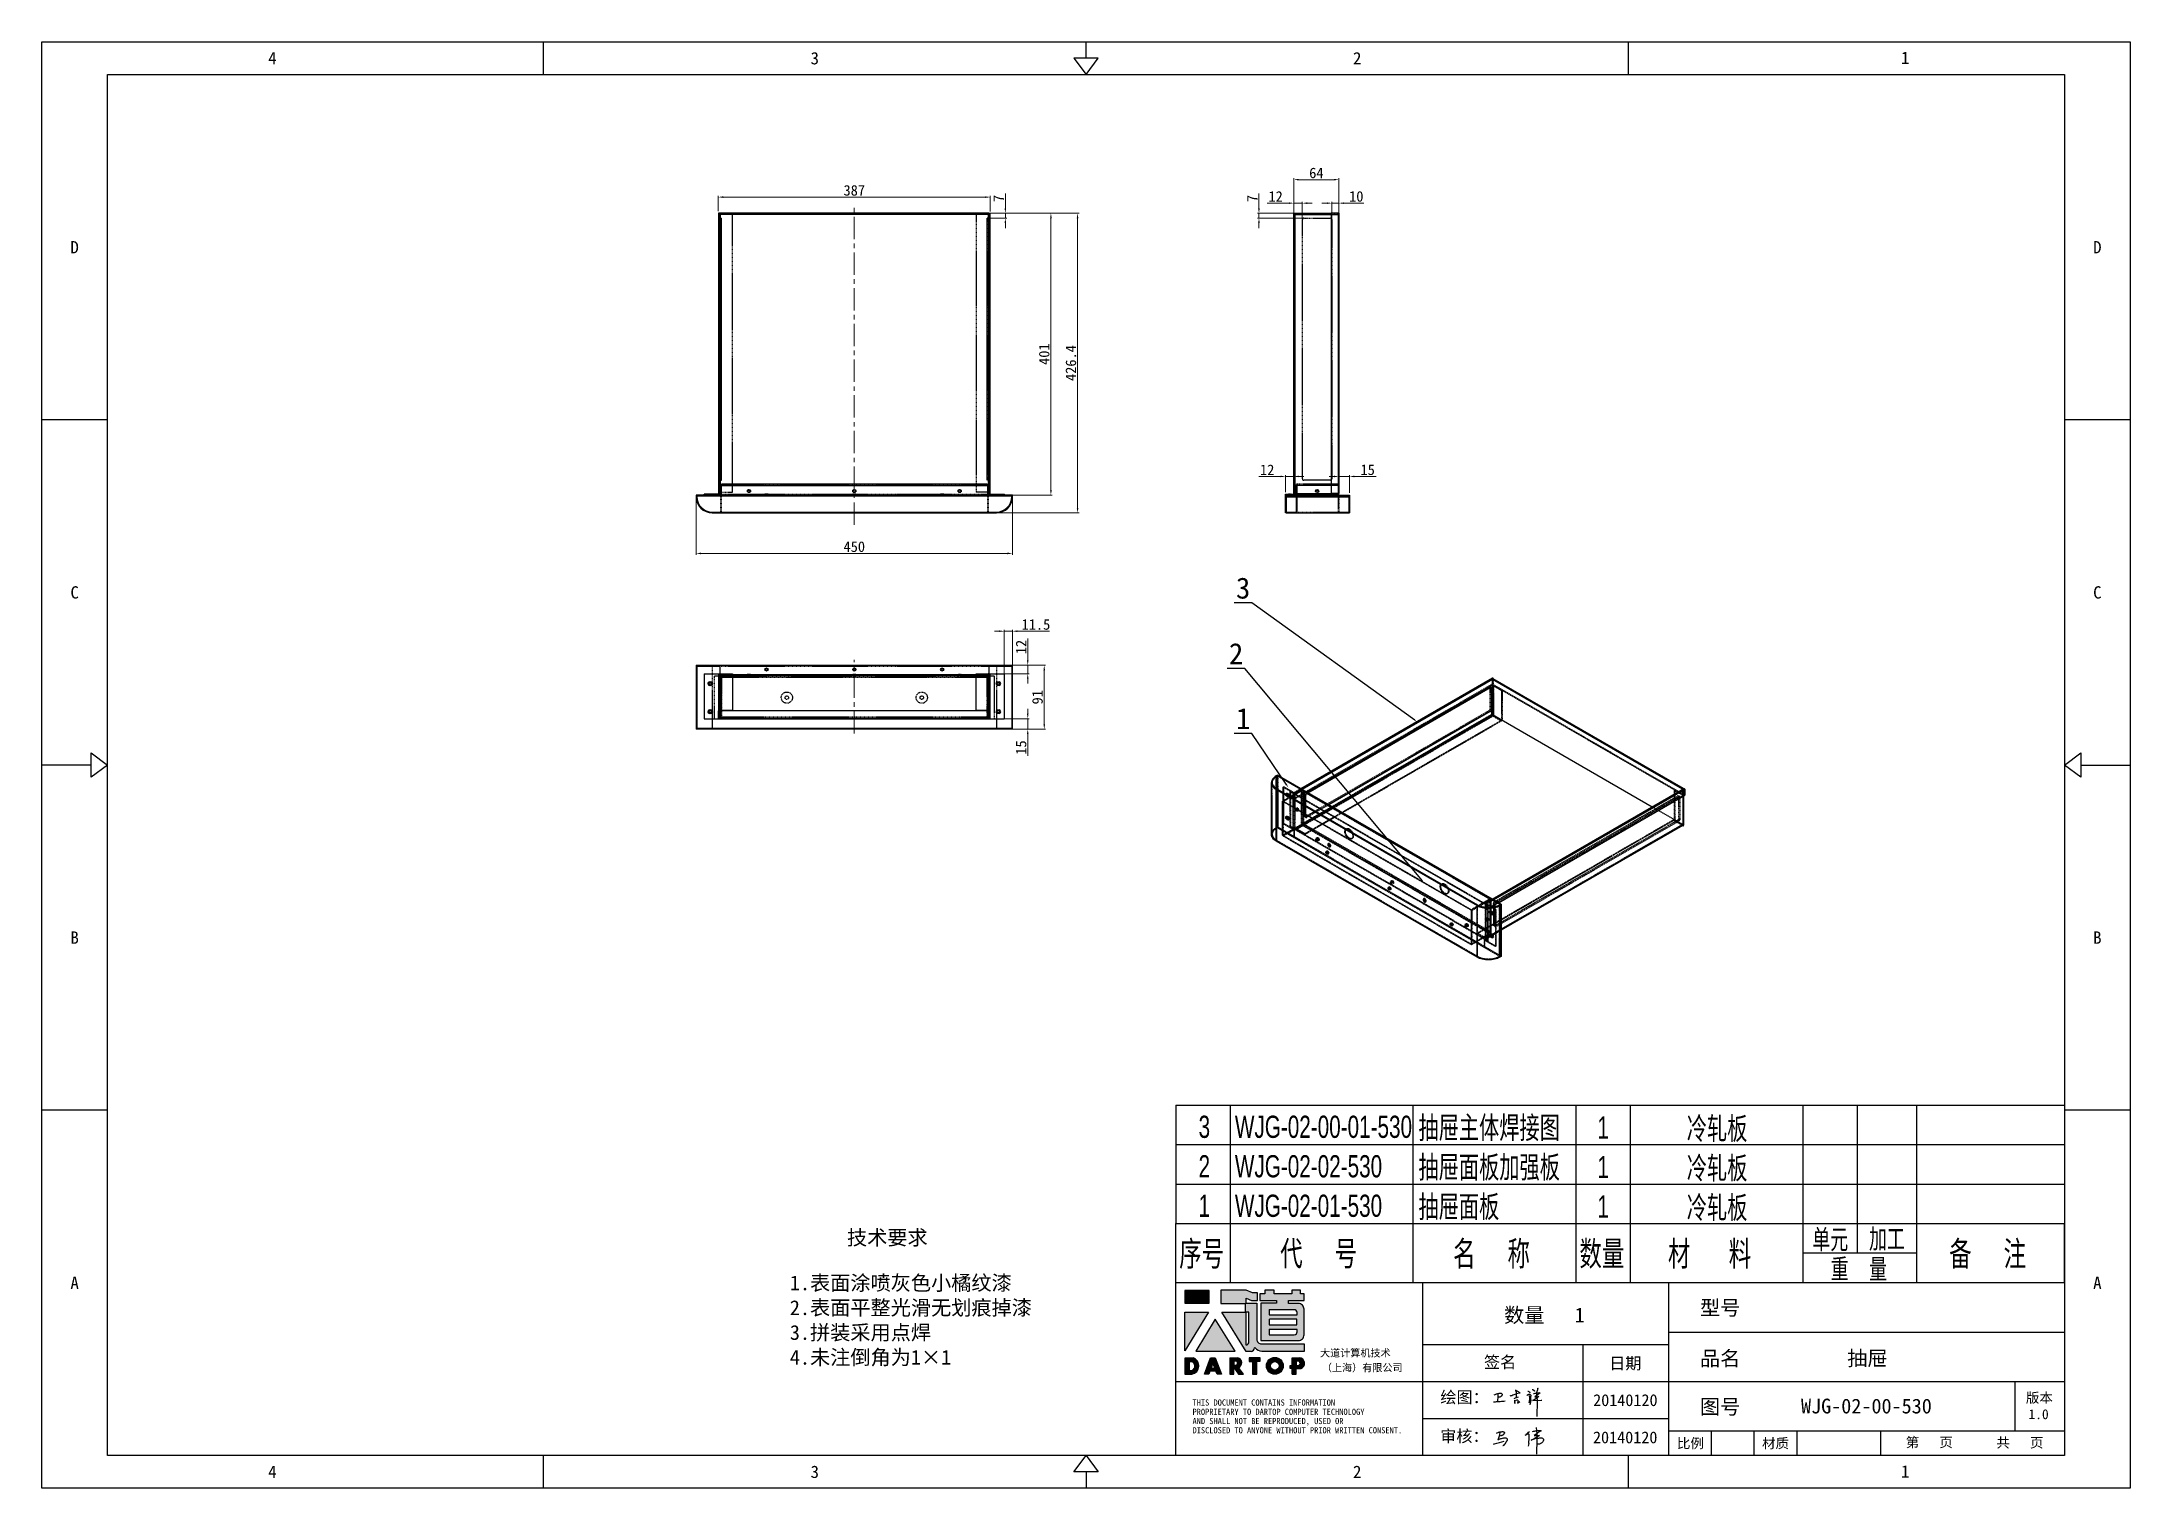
# Model space of a CAD drawing. Header units: millimetres. Extents: x 10653 to 40244, y 19163 to 29561.
# Drawn here: x 15788 to 18760, y 19163 to 21221 of the extents above; entities that cross this region are included whole.
import ezdxf
from ezdxf import colors
from ezdxf.entities.mleader import LeaderData, LeaderLine
from ezdxf.enums import TextEntityAlignment as Align
from ezdxf.math import Vec2, Vec3

# ---------------------------------------------------------------- set-up
doc = ezdxf.new("R2010")
doc.units = ezdxf.units.MM
doc.header["$PDSIZE"] = -1
doc.linetypes.add('CENTER', pattern=[50.8, 31.75, -6.35, 6.35, -6.35])
doc.linetypes.add('HIDDEN', pattern=[1.905, 1.27, -0.635])
for name, color, linetype in [('02___PRT_ALL_AXES', 7, 'Continuous'), ('1轮廓实线层', 7, 'Continuous'), ('2细线层', 4, 'Continuous'), ('4', 7, 'Continuous'), ('6文字层', 3, 'Continuous'), ('DEFAULT_2', 8, 'HIDDEN'), ('print', 30, 'Continuous'), ('图框层', 7, 'Continuous')]:
    doc.layers.add(name, color=color, linetype=linetype)
doc.layers.add('dim', color=2, linetype='Continuous', lineweight=9)
doc.styles.add('Dartop', font='')
doc.styles.add('hzHT', font='simhei.ttf')
doc.styles.add('PC_TEXTSTYLE', font='arial.ttf', dxfattribs={"width": 0.8})
doc.styles.get('Dartop').set_extended_font_data('FangSong_GB2312')
doc.dimstyles.new('3', dxfattribs={"dimtxt": 15, "dimasz": 7, "dimexe": 2, "dimexo": 3, "dimgap": 2, "dimtad": 1, "dimzin": 9, "dimdsep": 46, "dimtxsty": 'Standard', "dimcen": 1, "dimadec": 1, "dimazin": 2, "dimtfac": 0.5, "dimtmove": 0, "dimatfit": 3, "dimfxl": 0, "dimtolj": 1, "dimlwd": 9, "dimlwe": 9, "dimarcsym": 0})

msp = doc.modelspace()

# ---------------------------------------------------------------- texts
at = {"color": 0}
for s, height, style, p in [('4', 17.544, 'Dartop', (16116.171, 21197.652)), ('3', 17.544, 'Dartop', (16888.093, 21197.652)), ('2', 17.544, 'Dartop', (17660.015, 21197.652)), ('1', 17.544, 'Dartop', (18439.933, 21198.208)), ('D', 17.544, 'Dartop', (15834.794, 20928.649)), ('D', 17.544, 'Dartop', (18713.314, 20928.649)), ('C', 17.544, 'Dartop', (15834.794, 20437.426)), ('C', 17.544, 'Dartop', (18713.314, 20437.426)), ('B', 17.544, 'Dartop', (15834.794, 19946.203)), ('B', 17.544, 'Dartop', (18713.314, 19946.203)), ('A', 17.544, 'Dartop', (15834.794, 19454.98)), ('A', 17.544, 'Dartop', (18713.314, 19454.98)), ('数量   1', 21.0524, 'hzHT', (17926.39, 19408.974)), ('型号', 21.0524, 'hzHT', (18176.53, 19419.28)), ('签名', 16.8419, 'hzHT', (17863.345, 19342.088)), ('日期', 16.8419, 'hzHT', (18041.431, 19340.361)), ('品名', 21.0524, 'hzHT', (18176.53, 19347.23)), ('抽屉', 21.0524, 'hzHT', (18386.045, 19347.626)), ('20140120', 16.8419, 'hzHT', (18041.605, 19287.938)), ('图号', 21.0524, 'hzHT', (18176.53, 19278.629)), ('WJG-02-00-530', 21.05241, 'hzHT', (18384.659, 19279.545)), ('版本', 14.0349, 'hzHT', (18630.768, 19291.343)), ('1.0', 14.0349, 'hzHT', (18629.712, 19267.9)), ('20140120', 16.8419, 'hzHT', (18041.391, 19234.966)), ('比例', 14.0349, 'hzHT', (18134.182, 19226.547)), ('材质', 14.0349, 'hzHT', (18255.26, 19226.547)), ('第   页', 14.0349, 'hzHT', (18474.138, 19228.003)), ('共   页', 14.0349, 'hzHT', (18603.061, 19227.492)), ('4', 17.544, 'Dartop', (16116.171, 19185.977)), ('3', 17.544, 'Dartop', (16888.093, 19185.977)), ('2', 17.544, 'Dartop', (17660.015, 19185.977)), ('1', 17.544, 'Dartop', (18439.933, 19186.534))]:
    msp.add_text(s, height=height, dxfattribs=dict(at, style=style)).set_placement(p, align=Align.MIDDLE_CENTER)
at = {"color": 0, "style": 'hzHT'}
msp.add_text('技术要求', height=21.0524, dxfattribs=at).set_placement((16991.337, 19529.839), align=Align.TOP_CENTER)
for s, height, p in [('1.表面涂喷灰色小橘纹漆', 21.05241, (16852.631, 19465.327)), ('2.表面平整光滑无划痕掉漆', 21.05241, (16852.631, 19430.047)), ('3.拼装采用点焊', 21.0524, (16852.631, 19394.767)), ('4.未注倒角为1×1', 21.0524, (16852.631, 19359.487))]:
    msp.add_text(s, height=height, dxfattribs=at).set_placement(p, align=Align.TOP_LEFT)
for s, height, p in [('THIS DOCUMENT CONTAINS INFORMATION', 8.77184, (17425.649, 19280.158)), ('绘图：', 16.8419, (17778.323, 19283.614)), ('AND SHALL NOT BE REPRODUCED, USED OR', 8.77184, (17425.649, 19253.843)), ('PROPRIETARY TO DARTOP COMPUTER TECHNOLOGY', 8.77184, (17425.649, 19267)), ('DISCLOSED TO ANYONE WITHOUT PRIOR WRITTEN CONSENT.', 8.77184, (17425.649, 19240.685)), ('审核：', 16.8419, (17778.114, 19228.347))]:
    msp.add_text(s, height=height, dxfattribs=at).set_placement(p)
at = {"layer": '4', "color": 0, "style": 'hzHT'}
for s, p in [('大道计算机技术', (17607.074, 19349.831)), ('（上海）有限公司', (17609.723, 19328.851))]:
    msp.add_text(s, height=10.5262, dxfattribs=at).set_placement(p)

# ---------------------------------------------------------------- blocks, each defined once
blk = doc.blocks.new('dadao')
for p, q in [((48, 19.2), (44.9, 10.4)), ((44.9, 10.4), (51.2, 10.4)), ((51.2, 10.4), (48, 19.2))]:
    blk.add_line(p, q)
for points in [[(41.8, 121.6), (41.8, 143.7), (-0.4, 143.7), (-0.4, 121.6), (41.8, 121.6)], [(104.8, 122), (104.8, 130.3), (114.1, 126.3), (124.2, 126.3), (124.2, 139.6), (115.9, 139.6), (105.1, 143.9), (61.5, 143.9)], [(61.7, 144), (61.7, 121.3), (103.9, 121.3)], [(113.4, 38.7), (105.1, 38.7), (63, 106.5), (103.9, 106.5), (103.9, 120.9), (103.9, 121.3)], [(109.7, 53.6), (109.7, 106.2), (104.3, 106.2), (104.3, 50.4), (106.6, 50.4)], [(144.6, 94.4), (144.6, 84.8), (192, 84.8), (192, 94.1), (144.9, 94.1)], [(120.2, 45), (119.5, 45), (119.5, 44.6)], [(0, 28), (0, 0), (11.8, 0)], [(0.1, 28), (14, 28)], [(7.1, 21.8), (7.1, 6.1), (12, 6.1)], [(7.1, 21.8), (11.4, 21.8)], [(76.8, 28.2), (76.8, 0), (84.1, 0), (84.1, 11.1), (91.6, -0.1), (100.3, -0.1), (91.7, 11.1)], [(76.8, 28.2), (90.6, 28.2)], [(84, 22.7), (84, 15.3), (87.2, 15.3)], [(84, 22.7), (87.3, 22.7)], [(183.7, 0), (183.7, 9.6), (180.6, 9.6), (180.6, 14.9), (183.8, 14.9), (183.8, 28.1), (196.1, 28.1), (196.5, 28.1)], [(183.7, 0), (190.9, 0), (190.9, 9.6), (198.8, 9.6)], [(194.9, 22.3), (190.8, 22.3), (190.8, 15), (194.4, 15)]]:
    blk.add_lwpolyline(points)
blk.add_lwpolyline([(137.1, 144.2), (137.1, 137.9), (128.3, 137.9), (128.3, 126.5), (157.3, 126.5), (157.3, 121.5), (130.3, 121.5), (130.3, 57.5), (194.4, 57.5, 0.414214), (204.4, 67.5), (204.4, 111.3, 0.414214), (194.4, 121.3), (177.5, 121.3), (177.5, 126.3), (204.7, 126.3), (204.7, 137.7), (198.2, 137.7), (198.2, 143.9), (183.3, 143.9), (183.3, 138), (153, 138), (153, 144.2), (137.1, 144.2)], format="xyb", close=True)
for points in [[(104.8, 122), (123.4, 122), (123.4, 60, 0.414214), (131.4, 52), (204.8, 52), (204.8, 39.1), (131.7, 39.1)], [(144.3, 110.8), (144.3, 101.8), (192.3, 101.8), (192.3, 105.5, 0.414214), (187.3, 110.5), (144.3, 110.5)], [(144.6, 77), (144.6, 67.5), (187.6, 67.5, 0.414214), (192.6, 72.5), (192.6, 76.4), (144.6, 76.4)]]:
    blk.add_lwpolyline(points, format="xyb")
for points in [[(-0.3, 106.2), (40.4, 106.2), (-0.3, 39.7), (-0.3, 106.2)], [(51.7, 94.1), (18.4, 39.3), (86.2, 39.3)], [(43.8, 28.2), (51.8, 28.2), (62.6, -0.1), (55, -0.1), (53.2, 5), (42.9, 5), (41.1, 0), (33.6, 0)], [(110, 28.1), (110, 21.9), (116, 21.9), (116, -0.1), (123.2, -0.1), (123.2, 22), (129.2, 22), (129.2, 28.1), (110, 28.1)]]:
    blk.add_lwpolyline(points, close=True)
for radius in [14.5, 7.44]:
    blk.add_circle((154.2, 14.2), radius)
for centre, radius, start, end in [((99.2, 60.7), 12.6, 305.6399, 325.969), ((111.6, 46.7), 8.19, 282.9811, 347.6627), ((136, 61.7), 22.9, 226.7358, 259.3209), ((8.5, 13.9), 8.49, 294.2143, 69.7177), ((9.6, 14.2), 14.4, 278.6604, 72.3203), ((86.4, 19), 3.8, 282.527, 76.7196), ((88.6, 19.4), 8.95, 290.6073, 77.2124), ((193.7, 18.7), 3.8, 280.9891, 72.5513), ((195.7, 18.6), 9.51, 288.8959, 85.2442)]:
    blk.add_arc(centre, radius, start, end)
blk = doc.blocks.new('PC_MXB_BLOCK')
at = {"layer": '1轮廓实线层'}
for p, q in [((-180, 8), (-180, 0)), ((0, 8), (0, 0))]:
    blk.add_line(p, q, dxfattribs=at)
at = {"layer": '2细线层'}
for p, q in [((-180, 8), (0, 8)), ((-169, 8), (-169, 0)), ((-132, 8), (-132, 0)), ((-99, 8), (-99, 0)), ((-88, 8), (-88, 0)), ((-53, 8), (-53, 0)), ((-42, 8), (-42, 0)), ((-30, 8), (-30, 0)), ((-180, 0), (0, 0))]:
    blk.add_line(p, q, dxfattribs=at)
at = {"layer": '6文字层', "style": 'PC_TEXTSTYLE'}
for tag, width, p, p2 in [('序号', 0.769182, (-178.38, 1.35), (-170.09, 1.35)), ('代号', 3.14773, (-168.05, 1.35), (-134.11, 1.35)), ('名称', 2.802424, (-130.87, 1.2), (-100.28, 1.2)), ('数量', 0.817449, (-97.88, 1.2), (-89, 1.2)), ('材料', 2.943328, (-86.43, 1.01), (-54.3, 1.01)), ('单重', 0.854038, (-52.21, 0.89), (-43, 0.89)), ('总重', 0.958888, (-41.2, 1.27), (-30.86, 1.27)), ('备注', 2.494074, (-28.61, 1.02), (-1.16, 1.02))]:
    blk.add_attdef(tag, text='', height=4.5, dxfattribs=dict(at, width=width)).set_placement(p, p2, align=Align.FIT)
blk = doc.blocks.new('PC_MXBTITLERECORD')
at = {"layer": '1轮廓实线层'}
for p, q in [((-180, 0), (-180, 12)), ((0, 0), (0, 12))]:
    blk.add_line(p, q, dxfattribs=at)
at = {"layer": '2细线层'}
for p, q in [((-169, 12), (-169, 0)), ((-132, 12), (-132, 0)), ((-99, 12), (-99, 0)), ((-88, 12), (-88, 0)), ((-53, 12), (-53, 0)), ((-42, 12), (-42, 6)), ((-30, 12), (-30, 0)), ((-30, 6), (-53, 6))]:
    blk.add_line(p, q, dxfattribs=at)
at = {"style": 'PC_TEXTSTYLE', "flags": 1}
blk.add_attdef('Fo oFShowMe', (-53, 6), '', height=0.00000005, dxfattribs=at)
at = {"layer": '6文字层', "style": 'PC_TEXTSTYLE', "width": 0.667}
for s, height, p in [('序号', 5, (-174.77, 6)), ('代     号', 5, (-151.09, 6)), ('名     称', 5, (-116.06, 6)), ('数量', 5, (-93.71, 6)), ('材      料', 5, (-71.89, 6)), ('单元', 4, (-47.45, 8.84)), ('加工', 4, (-35.96, 8.94)), ('备     注', 5, (-15.57, 6)), ('重    量', 4, (-41.65, 2.94))]:
    blk.add_text(s, height=height, dxfattribs=at).set_placement(p, align=Align.MIDDLE)
blk = doc.blocks.new('h')
for p, q in [((20773.3, -2331.8), (20775.3, -2338.7)), ((20789.1, -2340.9), (20773.5, -2331.9)), ((20775.3, -2338.7), (20775.6, -2351.2)), ((20768.1, -2360.9), (20773, -2359.1)), ((20769.5, -2366.9), (20769.8, -2370.6)), ((20769.8, -2370.6), (20770.9, -2378)), ((20770.9, -2378), (20771.5, -2370.6)), ((20772.4, -2369.3), (20774.9, -2367.8)), ((20773, -2359.1), (20784.1, -2355.2)), ((20775.6, -2351.2), (20775.5, -2357.3)), ((20782.2, -2369.2), (20780, -2377.1)), ((20780, -2377.1), (20788.3, -2371.3)), ((20780.1, -2366.4), (20780.8, -2366.4)), ((20781.9, -2367.4), (20782.2, -2369.2)), ((20845.7, -2343.5), (20848.4, -2353)), ((20848.9, -2370.3), (20847.9, -2424)), ((20848.4, -2353), (20848.9, -2370.3))]:
    blk.add_line(p, q)
for points in [[(20755, -2351.9, -0.024077), (20759.9, -2350.1, -0.013147), (20768.7, -2346.5, -0.00522), (20775.4, -2344.1, -0.018517), (20777.3, -2343.4, -0.008274), (20786.3, -2341, -0.039541), (20788.3, -2340.8, -0.079216), (20789.4, -2341, -0.204935)], [(20816.8, -2335, -0.053561), (20819.6, -2336.1, -0.075272), (20821.3, -2337.3, -0.005295), (20822.5, -2338.5, -0.009337), (20823.1, -2339.1, -0.026146), (20823.7, -2339.8, -0.016644), (20824.5, -2340.9)], [(20832.1, -2329.2, -0.053561), (20834.9, -2330.3, -0.075272), (20836.7, -2331.5, -0.005295), (20837.8, -2332.6, -0.009337), (20838.5, -2333.3, -0.026146), (20839, -2334, -0.016644), (20839.8, -2335.1)], [(20836, -2343.7, -0.02797), (20842.1, -2342.6, -0.048868), (20845.6, -2342.2, -0.00919), (20851.1, -2341.4, -0.018517), (20853.9, -2341.1, -0.037841), (20856.7, -2341.2, -0.039541), (20859.4, -2341.6, -0.018282), (20840.6, -2354.7, -0.000937)], [(20847.6, -2340.2, 0.021784), (20849.6, -2335.9, 0.028296), (20850.8, -2332.4, 0.008136), (20851.9, -2328.2, 0.028913), (20852.2, -2327, 0.08193), (20852.1, -2325.9, 0.075058), (20851.7, -2324.7, 0.275043)], [(20696.6, -2372.4, 0.002073), (20710.6, -2371.9, 0.016137), (20719.6, -2371.3, 0.008314), (20736.9, -2369.3)], [(20699.1, -2348.2, -0.029745), (20704.6, -2345.4, -0.046842), (20708.4, -2344.2, -0.00919), (20714.3, -2343, -0.018517), (20717.2, -2342.5, -0.037841), (20720.3, -2342.4, -0.039541), (20723.2, -2342.8, -0.149785), (20726, -2344.3, -0.204935), (20726.9, -2346.6, -0.074872), (20726.5, -2348.3, -0.061615), (20725.6, -2350.3, -0.034204), (20723.8, -2352.6, -0.045776), (20722.3, -2354.1, -0.054985), (20720.4, -2355.3, -0.036348), (20717.3, -2356.5, -0.067752), (20715.7, -2356.8, -0.043553), (20713.2, -2356.7)], [(20813.5, -2350.1, 0.007348), (20815.9, -2348.7, 0.008421), (20818, -2347.3, 0.009459), (20819.7, -2346.2, -0.016325), (20820.7, -2345.5, -0.173771), (20821.8, -2345.3, -0.085159), (20823.9, -2346, -0.125883), (20826, -2347.9, -0.160659), (20826.6, -2350.1, -0.010447), (20826.5, -2352.3, -0.008247), (20826.2, -2355.1, -0.002698), (20825.3, -2374, 0.001562), (20823.9, -2383.7, 0.016137)]]:
    blk.add_lwpolyline(points, format="xyb")
for points in [[(20711.3, -2343.5), (20711.3, -2343.5), (20711.5, -2355.8), (20710.7, -2368), (20710.6, -2371.9)], [(20821.5, -2350.6), (20822.4, -2359.2), (20822.2, -2364.9), (20821.7, -2369), (20821.3, -2376.3), (20823.6, -2368.5), (20827.2, -2366.3), (20829.5, -2366.3)], [(20840.6, -2354.7), (20850, -2354.7), (20855, -2354.3), (20845.9, -2361.1), (20840.5, -2364), (20833, -2367.5), (20863.2, -2367.4), (20865.9, -2367.3)]]:
    blk.add_lwpolyline(points)
for centre, radius, start, end in [((20773.7, -2371.2), 2.3, 121.9907, 163.60158), ((20787.5, -2406), 40.3, 100.61827, 108.24823), ((20780.8, -2367.6), 1.15, 9.4675, 90)]:
    blk.add_arc(centre, radius, start, end)
blk = doc.blocks.new('马伟')
for p, q in [((-967.7, 33458.4), (-969.2, 33457.6)), ((-967.7, 33460.2), (-965.8, 33460.2)), ((-966.7, 33459), (-967.7, 33458.4)), ((-964.8, 33460.3), (-966.7, 33459)), ((-966.6, 33464.6), (-966.2, 33461)), ((-966.1, 33458.3), (-966.3, 33450)), ((-966.2, 33461), (-966.1, 33458.3)), ((-965.8, 33460.2), (-964.8, 33460.3))]:
    blk.add_line(p, q)
for points in [[(-988.1, 33461.5, -0.029745), (-987.2, 33461.9, -0.046842), (-986.7, 33462.1, -0.00919), (-985.7, 33462.3, -0.018517), (-985.3, 33462.3, -0.037841), (-984.8, 33462.4, -0.039541), (-984.4, 33462.3, -0.149785), (-983.9, 33462.1, -0.204935), (-983.8, 33461.7, -0.074872), (-983.8, 33461.4, -0.061615), (-984, 33461.1, -0.034204), (-984.3, 33460.8, -0.045776), (-984.5, 33460.5, -0.054985), (-984.8, 33460.4, -0.036348), (-985.3, 33460.2, -0.067752), (-985.5, 33460.1, -0.043553), (-985.9, 33460.1)], [(-969.2, 33457.6, -0.029745), (-967.9, 33458.3, -0.046842), (-967, 33458.6, -0.00919), (-965.5, 33458.8, -0.018517), (-964.8, 33458.9, -0.037841), (-964.1, 33459, -0.039541), (-963.4, 33458.9, -0.149785), (-962.7, 33458.5, -0.204935), (-962.5, 33458, -0.074872), (-962.6, 33457.5, -0.061615), (-962.8, 33457.1, -0.034204), (-963.2, 33456.5, -0.045776), (-963.6, 33456.1, -0.054985), (-964.1, 33455.9, -0.036348), (-964.8, 33455.6, -0.067752), (-965.2, 33455.5, -0.043553), (-965.8, 33455.5)], [(-968.6, 33462.4, -0.02797), (-967.4, 33462.6, -0.048868), (-966.7, 33462.7, -0.00919), (-965.6, 33462.9, -0.018517), (-965, 33462.9, -0.037841), (-964.4, 33462.9, -0.039541), (-963.9, 33462.8, -0.018282), (-967.7, 33460.2, -0.000937)]]:
    blk.add_lwpolyline(points, format="xyb")
blk.add_lwpolyline([(-986.2, 33462.2), (-986.2, 33462.2), (-986.5, 33460.4), (-987, 33458.7), (-987.3, 33457.7)])
for centre, radius, start, end in [((-990.3, 33458.7), 3.19, 281.077, 291.2126), ((-1060.5, 33743.6), 296.6, 283.9189, 284.9715), ((-982.4, 33449.3), 9.75, 113.2024, 120.0175), ((-984.7, 33454.6), 3.94, 102.4749, 113.2024), ((-979, 33428.8), 30.4, 100.3687, 102.4749), ((-985.3, 33457.2), 2.51, 283.8163, 294.0305), ((-983.1, 33451.3), 7.49, 96.1253, 100.3687), ((-984.8, 33455.9), 1.16, 294.8364, 309.9011), ((-1000.2, 33470.2), 22.2, 316.9196, 320.5887), ((-983.5, 33455), 3.75, 87.457, 96.1253), ((-983.5, 33455.4), 3.43, 78.3996, 87.457), ((-987.7, 33459.4), 5.64, 324.0948, 331.3784), ((-983, 33457.7), 1.02, 44.3247, 78.3996), ((-983.3, 33457.2), 0.754, 319.5731, 337.4855), ((-985.4, 33458.8), 3.39, 324.9107, 333.3484), ((-982.7, 33458), 0.567, 357.9984, 44.3247), ((-983.7, 33458.2), 1.65, 326.7678, 340.871), ((-983.2, 33458.1), 1.12, 340.871, 357.9984), ((-979.7, 33473.4), 14.9, 299.2655, 300.9495), ((-945.9, 33348.4), 115.2, 102.4659, 103.2053), ((-1024.4, 33516.1), 76.3, 313.3661, 315.2961), ((-729.9, 33419.6), 243.4, 171.4102, 171.7681), ((-970.7, 33460.4), 0.488, 52.3757, 91.2912), ((-1399.6, 33474.2), 429.5, 357.5657, 358.0573), ((-970.9, 33460.5), 0.559, 357.1968, 33.7052), ((-978.5, 33460.8), 8.21, 354.8027, 357.1968), ((-983.5, 33461.3), 13.2, 352.9125, 354.8027)]:
    blk.add_arc(centre, radius, start, end)
blk = doc.blocks.new('*D343')
at = {"layer": 'Defpoints', "color": 0, "lineweight": 9, "transparency": 16777216}
for p in [(17134.8, 20977), (17134.8, 20970), (17159.3, 20977)]:
    blk.add_point(p, dxfattribs=at)
at = {"layer": 'dim', "color": 0, "lineweight": 9, "transparency": 16777216}
for p, q in [((17159.3, 20984), (17159.3, 21005)), ((17137.8, 20977), (17161.3, 20977)), ((17137.8, 20970), (17161.3, 20970)), ((17159.3, 20970), (17159.3, 20977)), ((17159.3, 20963), (17159.3, 20956))]:
    blk.add_line(p, q, dxfattribs=at)
for points in [[(17158.1, 20984), (17160.4, 20984), (17159.3, 20977)], [(17158.1, 20963), (17160.4, 20963), (17159.3, 20970)]]:
    blk.add_solid(points, dxfattribs=at)
at = {"layer": 'dim', "color": 0, "lineweight": 9, "transparency": 16777216, "insert": (17149.8, 20998), "char_height": 15, "attachment_point": 5, "rotation": 90}
blk.add_mtext('\\A1;7', dxfattribs=at)
blk = doc.blocks.new('*D344')
at = {"layer": 'Defpoints', "color": 0, "lineweight": 9, "transparency": 16777216}
for p in [(16750.8, 21000), (16750.8, 20977), (17137.8, 20976.5)]:
    blk.add_point(p, dxfattribs=at)
at = {"layer": 'dim', "color": 0, "lineweight": 9, "transparency": 16777216}
for p, q in [((16750.8, 20980), (16750.8, 21002)), ((17130.8, 21000), (16757.8, 21000)), ((17137.8, 20979.5), (17137.8, 21002))]:
    blk.add_line(p, q, dxfattribs=at)
for points in [[(16757.8, 21001.1), (16757.8, 20998.8), (16750.8, 21000)], [(17130.8, 21001.1), (17130.8, 20998.8), (17137.8, 21000)]]:
    blk.add_solid(points, dxfattribs=at)
at = {"layer": 'dim', "color": 0, "lineweight": 9, "transparency": 16777216, "insert": (16944.3, 21009.5), "char_height": 15, "attachment_point": 5}
blk.add_mtext('\\A1;387', dxfattribs=at)
blk = doc.blocks.new('*D345')
at = {"layer": 'Defpoints', "color": 0, "lineweight": 9, "transparency": 16777216}
for p in [(17131.4, 20977), (17224.1, 20977), (17164.6, 20576)]:
    blk.add_point(p, dxfattribs=at)
at = {"layer": 'dim', "color": 0, "lineweight": 9, "transparency": 16777216}
for p, q in [((17134.4, 20977), (17226.1, 20977)), ((17224.1, 20583), (17224.1, 20970)), ((17167.6, 20576), (17226.1, 20576))]:
    blk.add_line(p, q, dxfattribs=at)
for points in [[(17223, 20970), (17225.3, 20970), (17224.1, 20977)], [(17223, 20583), (17225.3, 20583), (17224.1, 20576)]]:
    blk.add_solid(points, dxfattribs=at)
at = {"layer": 'dim', "color": 0, "lineweight": 9, "transparency": 16777216, "insert": (17214.6, 20776.5), "char_height": 15, "attachment_point": 5, "rotation": 90}
blk.add_mtext('\\A1;401', dxfattribs=at)
blk = doc.blocks.new('*D346')
at = {"layer": 'Defpoints', "color": 0, "lineweight": 9, "transparency": 16777216}
for p in [(17180.3, 20977), (17262.1, 20977), (17137.5, 20550.6)]:
    blk.add_point(p, dxfattribs=at)
at = {"layer": 'dim', "color": 0, "lineweight": 9, "transparency": 16777216}
for p, q in [((17183.3, 20977), (17264.1, 20977)), ((17262.1, 20557.6), (17262.1, 20970)), ((17140.5, 20550.6), (17264.1, 20550.6))]:
    blk.add_line(p, q, dxfattribs=at)
for points in [[(17260.9, 20970), (17263.2, 20970), (17262.1, 20977)], [(17260.9, 20557.6), (17263.2, 20557.6), (17262.1, 20550.6)]]:
    blk.add_solid(points, dxfattribs=at)
at = {"layer": 'dim', "color": 0, "lineweight": 9, "transparency": 16777216, "insert": (17252.6, 20763.8), "char_height": 15, "attachment_point": 5, "rotation": 90}
blk.add_mtext('\\A1;426.4', dxfattribs=at)
blk = doc.blocks.new('*D347')
at = {"layer": 'Defpoints', "color": 0, "lineweight": 9, "transparency": 16777216}
for p in [(17166, 20333.7), (17214.6, 20333.7), (17166, 20242.7)]:
    blk.add_point(p, dxfattribs=at)
at = {"layer": 'dim', "color": 0, "lineweight": 9, "transparency": 16777216}
for p, q in [((17169, 20333.7), (17216.6, 20333.7)), ((17214.6, 20249.7), (17214.6, 20326.7)), ((17169, 20242.7), (17216.6, 20242.7))]:
    blk.add_line(p, q, dxfattribs=at)
for points in [[(17213.5, 20326.7), (17215.8, 20326.7), (17214.6, 20333.7)], [(17213.5, 20249.7), (17215.8, 20249.7), (17214.6, 20242.7)]]:
    blk.add_solid(points, dxfattribs=at)
at = {"layer": 'dim', "color": 0, "lineweight": 9, "transparency": 16777216, "insert": (17205.1, 20288.2), "char_height": 15, "attachment_point": 5, "rotation": 90}
blk.add_mtext('\\A1;91', dxfattribs=at)
blk = doc.blocks.new('*D348')
at = {"layer": 'Defpoints', "color": 0, "lineweight": 9, "transparency": 16777216}
for p in [(17153.3, 20333.7), (17191.2, 20333.7), (17153.3, 20321.7)]:
    blk.add_point(p, dxfattribs=at)
at = {"layer": 'dim', "color": 0, "lineweight": 9, "transparency": 16777216}
for p, q in [((17191.2, 20340.7), (17191.2, 20371.7)), ((17156.3, 20333.7), (17193.2, 20333.7)), ((17191.2, 20321.7), (17191.2, 20333.7)), ((17156.3, 20321.7), (17193.2, 20321.7)), ((17191.2, 20314.7), (17191.2, 20307.7))]:
    blk.add_line(p, q, dxfattribs=at)
for points in [[(17190, 20340.7), (17192.3, 20340.7), (17191.2, 20333.7)], [(17190, 20314.7), (17192.3, 20314.7), (17191.2, 20321.7)]]:
    blk.add_solid(points, dxfattribs=at)
at = {"layer": 'dim', "color": 0, "lineweight": 9, "transparency": 16777216, "insert": (17181.7, 20359.7), "char_height": 15, "attachment_point": 5, "rotation": 90}
blk.add_mtext('\\A1;12', dxfattribs=at)
blk = doc.blocks.new('*D349')
at = {"layer": 'Defpoints', "color": 0, "lineweight": 9, "transparency": 16777216}
for p in [(17155.8, 20257.7), (17155.8, 20242.7), (17191.2, 20242.7)]:
    blk.add_point(p, dxfattribs=at)
at = {"layer": 'dim', "color": 0, "lineweight": 9, "transparency": 16777216}
for p, q in [((17191.2, 20264.7), (17191.2, 20271.7)), ((17158.8, 20257.7), (17193.2, 20257.7)), ((17158.8, 20242.7), (17193.2, 20242.7)), ((17191.2, 20257.7), (17191.2, 20242.7)), ((17191.2, 20235.7), (17191.2, 20204.7))]:
    blk.add_line(p, q, dxfattribs=at)
for points in [[(17190, 20264.7), (17192.3, 20264.7), (17191.2, 20257.7)], [(17190, 20235.7), (17192.3, 20235.7), (17191.2, 20242.7)]]:
    blk.add_solid(points, dxfattribs=at)
at = {"layer": 'dim', "color": 0, "lineweight": 9, "transparency": 16777216, "insert": (17181.7, 20216.7), "char_height": 15, "attachment_point": 5, "rotation": 90}
blk.add_mtext('\\A1;15', dxfattribs=at)
blk = doc.blocks.new('*D350')
at = {"layer": 'Defpoints', "color": 0, "lineweight": 9, "transparency": 16777216}
for p in [(17169.3, 20382.2), (17157.8, 20313.8), (17169.3, 20313.8)]:
    blk.add_point(p, dxfattribs=at)
at = {"layer": 'dim', "color": 0, "lineweight": 9, "transparency": 16777216}
for p, q in [((17150.8, 20382.2), (17143.8, 20382.2)), ((17157.8, 20316.8), (17157.8, 20384.2)), ((17157.8, 20382.2), (17169.3, 20382.2)), ((17169.3, 20316.8), (17169.3, 20384.2)), ((17176.3, 20382.2), (17222.3, 20382.2))]:
    blk.add_line(p, q, dxfattribs=at)
for points in [[(17150.8, 20383.4), (17150.8, 20381.1), (17157.8, 20382.2)], [(17176.3, 20383.4), (17176.3, 20381.1), (17169.3, 20382.2)]]:
    blk.add_solid(points, dxfattribs=at)
at = {"layer": 'dim', "color": 0, "lineweight": 9, "transparency": 16777216, "insert": (17202.8, 20391.7), "char_height": 15, "attachment_point": 5}
blk.add_mtext('\\A1;11.5', dxfattribs=at)
blk = doc.blocks.new('*D351')
at = {"layer": 'Defpoints', "color": 0, "lineweight": 9, "transparency": 16777216}
for p in [(17569.9, 20991.4), (17569.9, 20966), (17581.9, 20966)]:
    blk.add_point(p, dxfattribs=at)
at = {"layer": 'dim', "color": 0, "lineweight": 9, "transparency": 16777216}
for p, q in [((17562.9, 20991.4), (17531.9, 20991.4)), ((17569.9, 20969), (17569.9, 20993.4)), ((17581.9, 20991.4), (17569.9, 20991.4)), ((17581.9, 20969), (17581.9, 20993.4)), ((17588.9, 20991.4), (17595.9, 20991.4))]:
    blk.add_line(p, q, dxfattribs=at)
for points in [[(17562.9, 20992.5), (17562.9, 20990.2), (17569.9, 20991.4)], [(17588.9, 20992.5), (17588.9, 20990.2), (17581.9, 20991.4)]]:
    blk.add_solid(points, dxfattribs=at)
at = {"layer": 'dim', "color": 0, "lineweight": 9, "transparency": 16777216, "insert": (17543.9, 21000.9), "char_height": 15, "attachment_point": 5}
blk.add_mtext('\\A1;12', dxfattribs=at)
blk = doc.blocks.new('*D352')
at = {"layer": 'Defpoints', "color": 0, "lineweight": 9, "transparency": 16777216}
for p in [(17520.2, 20977), (17592.8, 20970), (17594.4, 20977)]:
    blk.add_point(p, dxfattribs=at)
at = {"layer": 'dim', "color": 0, "lineweight": 9, "transparency": 16777216}
for p, q in [((17520.2, 20984), (17520.2, 21005)), ((17591.4, 20977), (17518.2, 20977)), ((17589.8, 20970), (17518.2, 20970)), ((17520.2, 20970), (17520.2, 20977)), ((17520.2, 20963), (17520.2, 20956))]:
    blk.add_line(p, q, dxfattribs=at)
for points in [[(17519, 20984), (17521.4, 20984), (17520.2, 20977)], [(17519, 20963), (17521.4, 20963), (17520.2, 20970)]]:
    blk.add_solid(points, dxfattribs=at)
at = {"layer": 'dim', "color": 0, "lineweight": 9, "transparency": 16777216, "insert": (17510.7, 20998), "char_height": 15, "attachment_point": 5, "rotation": 90}
blk.add_mtext('\\A1;7', dxfattribs=at)
blk = doc.blocks.new('*D353')
at = {"layer": 'Defpoints', "color": 0, "lineweight": 9, "transparency": 16777216}
for p in [(17633.9, 20991.4), (17623.9, 20963.6), (17633.9, 20962.8)]:
    blk.add_point(p, dxfattribs=at)
at = {"layer": 'dim', "color": 0, "lineweight": 9, "transparency": 16777216}
for p, q in [((17616.9, 20991.4), (17609.9, 20991.4)), ((17623.9, 20966.6), (17623.9, 20993.4)), ((17623.9, 20991.4), (17633.9, 20991.4)), ((17633.9, 20965.8), (17633.9, 20993.4)), ((17640.9, 20991.4), (17669.4, 20991.4))]:
    blk.add_line(p, q, dxfattribs=at)
for points in [[(17616.9, 20992.5), (17616.9, 20990.2), (17623.9, 20991.4)], [(17640.9, 20992.5), (17640.9, 20990.2), (17633.9, 20991.4)]]:
    blk.add_solid(points, dxfattribs=at)
at = {"layer": 'dim', "color": 0, "lineweight": 9, "transparency": 16777216, "insert": (17658.7, 21000.9), "char_height": 15, "attachment_point": 5}
blk.add_mtext('\\A1;10', dxfattribs=at)
blk = doc.blocks.new('*D354')
at = {"layer": 'Defpoints', "color": 0, "lineweight": 9, "transparency": 16777216}
for p in [(16719.3, 20576), (17169.3, 20576), (17169.3, 20492.9)]:
    blk.add_point(p, dxfattribs=at)
at = {"layer": 'dim', "color": 0, "lineweight": 9, "transparency": 16777216}
for p, q in [((16719.3, 20573), (16719.3, 20490.9)), ((17169.3, 20573), (17169.3, 20490.9)), ((16726.3, 20492.9), (17162.3, 20492.9))]:
    blk.add_line(p, q, dxfattribs=at)
for points in [[(16726.3, 20494.1), (16726.3, 20491.7), (16719.3, 20492.9)], [(17162.3, 20494.1), (17162.3, 20491.7), (17169.3, 20492.9)]]:
    blk.add_solid(points, dxfattribs=at)
at = {"layer": 'dim', "color": 0, "lineweight": 9, "transparency": 16777216, "insert": (16944.3, 20502.4), "char_height": 15, "attachment_point": 5}
blk.add_mtext('\\A1;450', dxfattribs=at)
blk = doc.blocks.new('*D355')
at = {"layer": 'Defpoints', "color": 0, "lineweight": 9, "transparency": 16777216}
for p in [(17633.9, 21024.8), (17569.9, 20971.6), (17633.9, 20969.9)]:
    blk.add_point(p, dxfattribs=at)
at = {"layer": 'dim', "color": 0, "lineweight": 9, "transparency": 16777216}
for p, q in [((17569.9, 20974.6), (17569.9, 21026.8)), ((17576.9, 21024.8), (17626.9, 21024.8)), ((17633.9, 20972.9), (17633.9, 21026.8))]:
    blk.add_line(p, q, dxfattribs=at)
for points in [[(17576.9, 21026), (17576.9, 21023.7), (17569.9, 21024.8)], [(17626.9, 21026), (17626.9, 21023.7), (17633.9, 21024.8)]]:
    blk.add_solid(points, dxfattribs=at)
at = {"layer": 'dim', "color": 0, "lineweight": 9, "transparency": 16777216, "insert": (17601.9, 21034.3), "char_height": 15, "attachment_point": 5}
blk.add_mtext('\\A1;64', dxfattribs=at)
blk = doc.blocks.new('*D356')
at = {"layer": 'Defpoints', "color": 0, "lineweight": 9, "transparency": 16777216}
for p in [(17633.9, 20602.4), (17633.9, 20578.8), (17648.9, 20576)]:
    blk.add_point(p, dxfattribs=at)
at = {"layer": 'dim', "color": 0, "lineweight": 9, "transparency": 16777216}
for p, q in [((17626.9, 20602.4), (17619.9, 20602.4)), ((17633.9, 20581.8), (17633.9, 20604.4)), ((17633.9, 20602.4), (17648.9, 20602.4)), ((17648.9, 20579), (17648.9, 20604.4)), ((17655.9, 20602.4), (17686.9, 20602.4))]:
    blk.add_line(p, q, dxfattribs=at)
for points in [[(17626.9, 20603.6), (17626.9, 20601.3), (17633.9, 20602.4)], [(17655.9, 20603.6), (17655.9, 20601.3), (17648.9, 20602.4)]]:
    blk.add_solid(points, dxfattribs=at)
at = {"layer": 'dim', "color": 0, "lineweight": 9, "transparency": 16777216, "insert": (17674.9, 20611.9), "char_height": 15, "attachment_point": 5}
blk.add_mtext('\\A1;15', dxfattribs=at)
blk = doc.blocks.new('*D357')
at = {"layer": 'Defpoints', "color": 0, "lineweight": 9, "transparency": 16777216}
for p in [(17557.9, 20602.4), (17557.9, 20577), (17569.9, 20577)]:
    blk.add_point(p, dxfattribs=at)
at = {"layer": 'dim', "color": 0, "lineweight": 9, "transparency": 16777216}
for p, q in [((17550.9, 20602.4), (17519.9, 20602.4)), ((17557.9, 20580), (17557.9, 20604.4)), ((17569.9, 20602.4), (17557.9, 20602.4)), ((17569.9, 20580), (17569.9, 20604.4)), ((17576.9, 20602.4), (17583.9, 20602.4))]:
    blk.add_line(p, q, dxfattribs=at)
for points in [[(17550.9, 20603.6), (17550.9, 20601.3), (17557.9, 20602.4)], [(17576.9, 20603.6), (17576.9, 20601.3), (17569.9, 20602.4)]]:
    blk.add_solid(points, dxfattribs=at)
at = {"layer": 'dim', "color": 0, "lineweight": 9, "transparency": 16777216, "insert": (17531.9, 20611.9), "char_height": 15, "attachment_point": 5}
blk.add_mtext('\\A1;12', dxfattribs=at)

# ---------------------------------------------------------------- dimensions: what is measured, and where the dimension line sits
at = {"layer": 'dim', "lineweight": 9}
for base, p1, p2, picture, middle in [((17633.918, 21024.834), (17569.918, 20971.643), (17633.918, 20969.876), '*D355', (17601.918, 21034.334)), ((16750.838, 20999.977), (17137.838, 20976.513), (16750.838, 20977.038), '*D344', (16944.338, 21009.477)), ((17569.918, 20991.362), (17581.918, 20965.966), (17569.918, 20965.966), '*D351', (17543.918, 21000.862)), ((17633.918, 20991.362), (17623.918, 20963.627), (17633.918, 20962.795), '*D353', (17658.668, 21000.862)), ((17557.918, 20602.447), (17569.918, 20577.038), (17557.918, 20577.038), '*D357', (17531.918, 20611.947)), ((17169.338, 20492.889), (16719.338, 20576.038), (17169.338, 20576.038), '*D354', (16944.338, 20502.389)), ((17169.338, 20382.231), (17157.838, 20313.783), (17169.338, 20313.783), '*D350', (17202.838, 20391.731))]:
    dim = msp.add_linear_dim(base=base, p1=p1, p2=p2, dimstyle='3', dxfattribs=at)
    dim.commit()
    dim.dimension.update_dxf_attribs({"geometry": picture, "text_midpoint": middle})
for base, p1, p2, picture, middle in [((17159.27, 20977.038), (17134.838, 20970.038), (17134.838, 20977.038), '*D343', (17149.77, 20998.038)), ((17520.213, 20977.038), (17592.827, 20970.038), (17594.423, 20977.038), '*D352', (17510.713, 20998.038)), ((17224.137, 20977.038), (17164.565, 20576.038), (17131.428, 20977.038), '*D345', (17214.637, 20776.538)), ((17262.05, 20977.038), (17137.488, 20550.638), (17180.282, 20977.038), '*D346', (17252.55, 20763.838)), ((17191.18, 20333.681), (17153.329, 20321.681), (17153.329, 20333.681), '*D348', (17181.68, 20359.681)), ((17191.18, 20242.681), (17155.795, 20257.681), (17155.795, 20242.681), '*D349', (17181.68, 20216.681))]:
    dim = msp.add_linear_dim(base=base, p1=p1, p2=p2, angle=90, dimstyle='3', dxfattribs=at)
    dim.commit()
    dim.dimension.update_dxf_attribs({"geometry": picture, "text_midpoint": middle})
dim = msp.add_linear_dim(base=(17633.918, 20602.447), p1=(17648.918, 20576.038), p2=(17633.918, 20578.791), dimstyle='3', dxfattribs=at)
dim.commit()
dim.dimension.update_dxf_attribs({"geometry": '*D356', "text_midpoint": (17674.918, 20602.447), "dimtype": 160})
dim = msp.add_linear_dim(base=(17214.622, 20333.681), p1=(17166.008, 20242.681), p2=(17166.008, 20333.681), angle=90, dimstyle='3', dxfattribs=at)
dim.commit()
dim.dimension.update_dxf_attribs({"geometry": '*D347', "text_midpoint": (17214.622, 20288.181), "dimtype": 160})

# ---------------------------------------------------------------- hatches: boundary and pattern name
for points in [[(17449.532, 19444.116), (17414.539, 19444.116), (17414.539, 19425.833), (17449.532, 19425.833)], [(17448.406, 19413.041), (17414.633, 19413.041), (17414.633, 19357.899)], [(17457.768, 19403.034), (17430.16, 19357.532), (17486.376, 19357.532)], [(17522.071, 19348.222), (17506.095, 19348.222), (17506.095, 19343.153), (17511.08, 19343.153), (17511.08, 19324.888), (17517.048, 19324.888), (17517.048, 19343.165), (17522.071, 19343.165)]]:
    msp.add_hatch(color=0).paths.add_polyline_path(points)
h = msp.add_hatch(color=0)
h.paths.add_polyline_path([(17501.826, 19433.004), (17509.549, 19429.668), (17517.899, 19429.668), (17517.899, 19440.719), (17511.011, 19440.719), (17502.035, 19444.264), (17466.067, 19444.264), (17466.067, 19425.574), (17501.063, 19425.574), (17501.063, 19425.196), (17501.063, 19413.25), (17467.127, 19413.25), (17502.033, 19357.075), (17508.945, 19357.075, 0.27937482), (17513.991, 19361.982), (17513.991, 19362.241), (17514.6, 19362.241, 0.14314537), (17524.116, 19357.398), (17584.771, 19357.398), (17584.771, 19368.052), (17523.858, 19368.052, -0.41421356), (17517.223, 19374.687), (17517.223, 19426.164), (17501.826, 19426.164)])
h.paths.add_polyline_path([(17501.416, 19413.012), (17505.863, 19413.011), (17505.863, 19369.411, -0.08893574), (17503.286, 19366.761), (17501.4, 19366.761)], flags=16)
h = msp.add_hatch(color=0)
h.paths.add_polyline_path([(17584.667, 19439.172), (17579.27, 19439.172), (17579.27, 19444.306), (17566.934, 19444.306), (17566.934, 19439.428), (17541.751, 19439.428), (17541.751, 19444.562), (17528.561, 19444.562), (17528.561, 19439.333), (17521.273, 19439.333), (17521.273, 19429.869), (17545.324, 19429.869), (17545.324, 19425.683), (17522.913, 19425.683), (17522.913, 19372.686), (17576.116, 19372.686, 0.41421356), (17584.409, 19380.979), (17584.409, 19417.273, 0.41421356), (17576.116, 19425.566), (17562.052, 19425.566), (17562.052, 19429.674), (17584.667, 19429.674)])
h.paths.add_polyline_path([(17570.24, 19416.582, -0.41421356), (17574.387, 19412.435), (17574.387, 19409.394), (17534.555, 19409.394), (17534.555, 19416.582)], flags=16)
h.paths.add_polyline_path([(17574.13, 19402.976), (17574.13, 19395.275), (17534.812, 19395.275), (17534.812, 19402.976)], flags=16)
h.paths.add_polyline_path([(17574.644, 19388.345), (17574.644, 19385.047, -0.41421356), (17570.497, 19380.9), (17534.812, 19380.9), (17534.812, 19388.345)], flags=16)
h = msp.add_hatch(color=0)
h.paths.add_polyline_path([(17457.855, 19348.329), (17451.243, 19348.329), (17442.739, 19324.933), (17449.003, 19324.933), (17450.476, 19329.079), (17458.962, 19329.079), (17460.467, 19324.882), (17466.781, 19324.882)])
h.paths.add_polyline_path([(17457.34, 19333.548), (17452.083, 19333.548), (17454.663, 19340.9)], flags=16)
h = msp.add_hatch(color=0)
h.paths.add_polyline_path([(17489.995, 19348.313), (17478.6, 19348.313), (17478.6, 19324.92), (17484.621, 19324.92), (17484.621, 19334.194), (17490.811, 19324.836), (17498.087, 19324.836), (17490.964, 19334.135, 0.74405494)])
h.paths.add_polyline_path([(17484.566, 19337.656), (17484.566, 19343.799), (17487.258, 19343.799, -0.79680897), (17487.218, 19337.656)], flags=16)
h = msp.add_hatch(color=0)
h.paths.add_polyline_path([(17530.757, 19336.7, 1), (17554.778, 19336.7, 1)])
h.paths.add_polyline_path([(17548.937, 19336.7, -1), (17536.597, 19336.7, -1)], flags=16)
h = msp.add_hatch(color=0)
h.paths.add_polyline_path([(17426.468, 19348.139), (17414.881, 19348.139), (17414.881, 19324.958), (17424.639, 19324.958, 0.79301591)])
h.paths.add_polyline_path([(17424.811, 19330.034), (17420.76, 19330.034), (17420.76, 19343.062), (17424.364, 19343.062, -0.67136089)], flags=16)
h = msp.add_hatch(color=0)
h.paths.add_polyline_path([(17577.818, 19348.258), (17577.473, 19348.258), (17567.314, 19348.258), (17567.314, 19337.34), (17564.619, 19337.34), (17564.619, 19332.908), (17567.271, 19332.908), (17567.271, 19324.961), (17573.201, 19324.961), (17573.201, 19332.939), (17579.718, 19332.939, 0.81230381)])
h.paths.add_polyline_path([(17573.113, 19337.37), (17573.113, 19343.477), (17576.488, 19343.477, -0.77821343), (17576.143, 19337.37)], flags=16)

# ---------------------------------------------------------------- linework, layer by layer
at = {"color": 0}
for p, q in [((16502.132, 21174.26), (16502.132, 21221.043)), ((17274.054, 21197.652), (17274.054, 21221.043)), ((18045.976, 21174.26), (18045.976, 21221.043)), ((15881.577, 19209.369), (15881.577, 21174.26)), ((15881.577, 21174.26), (18666.531, 21174.26)), ((18666.531, 21174.26), (18666.531, 19209.369)), ((15881.577, 20683.037), (15788.011, 20683.037)), ((18760.097, 20683.037), (18666.531, 20683.037)), ((15858.185, 20191.814), (15788.011, 20191.814)), ((18689.922, 20191.814), (18760.097, 20191.814)), ((15881.577, 19700.592), (15788.011, 19700.592)), ((18760.097, 19700.592), (18666.531, 19700.592)), ((18666.531, 19454.98), (17401.967, 19454.98)), ((17401.967, 19209.369), (17401.967, 19454.98)), ((17752.84, 19454.98), (17752.84, 19209.369)), ((18103.714, 19209.369), (18103.714, 19454.98)), ((18103.714, 19384.805), (18666.531, 19384.805)), ((17752.84, 19367.262), (18103.714, 19367.262)), ((17980.908, 19367.262), (17980.908, 19209.369)), ((17401.967, 19314.631), (17752.84, 19314.631)), ((17752.84, 19314.631), (18666.531, 19314.631)), ((18596.356, 19244.456), (18596.356, 19314.631)), ((17752.84, 19262), (18103.714, 19262)), ((18103.714, 19244.456), (18666.531, 19244.456)), ((18164.361, 19209.369), (18164.361, 19244.456)), ((18225.009, 19209.369), (18225.009, 19244.456)), ((18286.153, 19209.369), (18286.153, 19244.456)), ((18405.307, 19209.369), (18405.307, 19244.456)), ((18666.531, 19209.369), (15881.577, 19209.369)), ((16502.132, 19162.586), (16502.132, 19209.369)), ((18045.976, 19162.586), (18045.976, 19209.369)), ((17274.054, 19185.977), (17274.054, 19162.586))]:
    msp.add_line(p, q, dxfattribs=at)
at = {"color": 3, "linetype": 'Continuous'}
for p, q in [((16750.838, 20977.038), (16750.838, 20578.038)), ((16752.838, 20977.038), (16750.838, 20977.038)), ((16752.838, 20975.038), (16752.838, 20578.038)), ((16755.338, 20597.038), (16755.338, 20970.038)), ((17133.338, 20597.038), (17133.338, 20970.038)), ((17135.838, 20977.038), (17137.838, 20977.038)), ((17135.838, 20578.038), (17135.838, 20975.038)), ((17137.838, 20578.038), (17137.838, 20977.038)), ((17622.918, 20977.038), (17622.918, 20578.038)), ((17633.918, 20977.038), (17622.918, 20977.038)), ((17632.918, 20977.038), (17632.918, 20578.038)), ((17633.918, 20977.038), (17633.918, 20578.038)), ((16719.338, 20576.038), (16719.338, 20573.498)), ((17169.338, 20576.038), (16719.338, 20576.038)), ((16751.98, 20578.038), (16750.838, 20578.038)), ((17136.695, 20578.038), (17137.838, 20578.038)), ((17169.338, 20573.498), (17169.338, 20576.038)), ((17557.918, 20577.038), (17569.918, 20577.038)), ((17557.918, 20576.038), (17648.918, 20576.038)), ((17558.918, 20576.038), (17558.918, 20550.638)), ((17558.918, 20573.498), (17648.918, 20573.498)), ((17633.918, 20578.038), (17622.918, 20578.038)), ((17648.918, 20576.038), (17648.918, 20550.638)), ((16742.198, 20550.638), (17146.478, 20550.638)), ((17558.918, 20550.638), (17648.918, 20550.638)), ((16719.338, 20333.681), (16719.338, 20242.681)), ((16719.338, 20333.681), (17169.338, 20333.681)), ((16719.338, 20332.681), (16752.838, 20332.681)), ((16752.838, 20333.681), (16752.838, 20321.681)), ((17135.838, 20333.681), (17135.838, 20321.681)), ((17135.838, 20332.681), (17169.338, 20332.681)), ((17169.338, 20242.681), (17169.338, 20333.681)), ((16770.838, 20320.681), (17117.838, 20320.681)), ((17852.613, 20315.491), (17579.878, 20158.029)), ((17852.406, 20313.4), (17581.585, 20157.043)), ((17589.717, 20152.348), (17849.224, 20302.174)), ((17850.638, 20301.357), (17850.638, 20270.33)), ((17852.406, 20263.594), (17852.406, 20304.419)), ((16752.838, 20269.681), (16752.838, 20258.681)), ((17135.838, 20258.681), (17135.838, 20269.681)), ((17169.338, 20242.681), (16719.338, 20242.681)), ((16750.838, 20258.681), (16750.838, 20268.681)), ((17137.838, 20258.681), (17137.838, 20268.681)), ((17849.224, 20267.88), (17619.416, 20135.202)), ((17624.72, 20132.14), (17852.406, 20263.594)), ((17538.092, 20093.397), (17538.092, 20166.882)), ((17538.134, 20166.085), (17538.135, 20166.074)), ((17546.583, 20177.251), (17544.787, 20176.214)), ((17544.787, 20084.064), (17544.787, 20157.549)), ((17544.787, 20157.549), (17830.658, 19992.506)), ((17864.783, 19993.543), (17546.583, 20177.251)), ((17852.116, 20000.856), (18124.85, 20158.318)), ((17853.823, 19999.87), (18126.057, 20157.044)), ((18126.057, 20157.044), (18126.057, 20148.879)), ((17860.894, 19995.788), (18126.057, 20148.879)), ((17538.135, 20092.589), (17538.134, 20092.6)), ((18123.229, 20105.745), (18123.229, 20105.605)), ((17830.658, 19919.02), (17544.787, 20084.064)), ((17830.658, 19919.02), (17830.658, 19992.506)), ((17862.987, 19992.506), (17864.783, 19993.543)), ((17862.987, 19919.021), (17862.987, 19992.506)), ((17864.783, 19993.543), (17864.783, 19919.241)), ((17864.783, 19920.057), (17862.987, 19919.021))]:
    msp.add_line(p, q, dxfattribs=at)
at = {"color": 7, "linetype": 'Continuous'}
for p, q in [((16752.838, 20975.038), (16752.838, 20977.038)), ((17135.838, 20977.038), (16752.838, 20977.038)), ((17135.838, 20975.038), (16752.838, 20975.038)), ((16752.838, 20970.038), (16755.338, 20970.038)), ((16752.838, 20968.038), (16755.338, 20968.038)), ((17135.838, 20970.038), (17133.338, 20970.038)), ((17135.838, 20968.038), (17133.338, 20968.038)), ((17135.838, 20975.038), (17135.838, 20977.038)), ((17569.918, 20576.038), (17569.918, 20977.038)), ((17569.918, 20977.038), (17622.918, 20977.038)), ((17569.918, 20975.038), (17621.918, 20975.038)), ((17571.918, 20580.038), (17571.918, 20975.038)), ((17621.918, 20975.038), (17621.918, 20977.038)), ((16752.838, 20599.038), (16755.338, 20599.038)), ((16752.838, 20597.038), (16755.338, 20597.038)), ((17135.838, 20599.038), (17133.338, 20599.038)), ((17135.838, 20597.038), (17133.338, 20597.038)), ((16719.338, 20575.038), (17169.338, 20575.038)), ((16719.338, 20573.498), (16720.338, 20573.498)), ((16720.338, 20576.038), (16720.338, 20573.498)), ((16730.838, 20576.038), (16730.838, 20577.038)), ((16750.838, 20577.038), (16730.838, 20577.038)), ((16750.838, 20576.038), (16750.838, 20577.038)), ((16752.838, 20578.038), (16751.98, 20578.038)), ((16752.838, 20576.038), (16752.838, 20578.038)), ((16753.838, 20589.638), (16753.838, 20576.038)), ((16753.838, 20589.638), (17134.838, 20589.638)), ((16754.838, 20589.638), (16754.838, 20576.038)), ((17132.838, 20591.638), (16755.838, 20591.638)), ((17133.838, 20589.638), (17133.838, 20576.038)), ((17134.838, 20589.638), (17134.838, 20576.038)), ((17135.838, 20578.038), (17136.695, 20578.038)), ((17135.838, 20576.038), (17135.838, 20578.038)), ((17137.838, 20577.038), (17157.838, 20577.038)), ((17137.838, 20576.038), (17137.838, 20577.038)), ((17157.838, 20576.038), (17157.838, 20577.038)), ((17168.338, 20573.498), (17168.338, 20576.038)), ((17169.338, 20573.498), (17168.338, 20573.498)), ((17557.918, 20550.638), (17557.918, 20577.038)), ((17557.918, 20575.038), (17648.918, 20575.038)), ((17558.918, 20573.498), (17557.918, 20573.498)), ((17571.918, 20580.038), (17569.918, 20580.038)), ((17569.918, 20578.038), (17622.918, 20578.038)), ((17569.918, 20577.038), (17633.918, 20577.038)), ((17633.918, 20576.038), (17633.918, 20578.038)), ((17647.918, 20576.038), (17647.918, 20550.638)), ((16742.198, 20551.638), (17146.478, 20551.638)), ((16742.198, 20550.638), (16742.198, 20551.638)), ((17146.478, 20550.638), (17146.478, 20551.638)), ((17558.918, 20550.638), (17557.918, 20550.638)), ((16720.338, 20332.681), (16720.338, 20242.681)), ((17168.338, 20332.681), (17168.338, 20242.681)), ((16730.838, 20321.681), (16730.838, 20257.681)), ((16730.838, 20321.681), (16770.838, 20321.681)), ((16750.838, 20321.681), (16750.838, 20268.681)), ((16751.838, 20321.681), (16751.838, 20258.681)), ((16753.838, 20321.681), (16753.838, 20269.681)), ((16770.838, 20321.681), (16770.838, 20269.681)), ((17117.838, 20321.681), (17157.838, 20321.681)), ((17117.838, 20269.681), (17117.838, 20321.681)), ((17134.838, 20269.681), (17134.838, 20321.681)), ((17136.838, 20258.681), (17136.838, 20321.681)), ((17137.838, 20268.681), (17137.838, 20321.681)), ((17148.338, 20310.181), (17150.338, 20310.181)), ((17150.338, 20305.181), (17148.338, 20305.181)), ((17157.838, 20257.681), (17157.838, 20321.681)), ((17587.95, 20153.369), (17847.456, 20303.194)), ((17847.456, 20303.194), (17849.224, 20302.174)), ((17848.456, 20303.293), (17850.224, 20302.273)), ((17852.406, 20304.419), (17852.406, 20313.4)), ((18122.936, 20157.213), (17852.406, 20313.4)), ((18124.436, 20158.318), (17853.613, 20314.675)), ((16751.838, 20269.681), (16770.838, 20269.681)), ((17117.838, 20269.681), (17136.838, 20269.681)), ((17148.338, 20270.181), (17150.338, 20270.181)), ((17169.338, 20243.681), (16719.338, 20243.681)), ((16730.838, 20257.681), (17157.838, 20257.681)), ((16750.838, 20268.681), (16751.838, 20268.681)), ((16750.838, 20258.681), (16750.838, 20257.681)), ((16750.838, 20258.681), (17137.838, 20258.681)), ((17135.838, 20268.681), (16752.838, 20268.681)), ((16752.838, 20257.681), (16752.838, 20258.681)), ((17135.838, 20257.681), (17135.838, 20258.681)), ((17137.838, 20268.681), (17136.838, 20268.681)), ((17137.838, 20257.681), (17137.838, 20258.681)), ((17150.338, 20265.181), (17148.338, 20265.181)), ((17852.406, 20263.594), (18079.802, 20132.31)), ((17544.787, 20176.214), (17545.494, 20175.806)), ((17544.787, 20157.549), (17545.495, 20157.958)), ((17544.787, 20156.733), (17830.658, 19991.689)), ((17547.29, 20176.843), (17545.494, 20175.806)), ((17545.494, 20157.958), (17545.494, 20175.806)), ((17545.495, 20157.958), (17831.365, 19992.914)), ((17545.876, 20176.843), (17864.076, 19993.134)), ((18123.936, 20147.654), (18123.936, 20105.196)), ((18124.522, 20147.993), (18124.522, 20106.013)), ((17538.092, 20093.397), (17538.092, 20092.58)), ((18123.936, 20106.829), (17864.783, 19957.208)), ((18123.522, 20105.914), (17864.783, 19956.531)), ((18123.936, 20105.196), (18123.229, 20105.605)), ((17544.787, 20084.064), (17544.787, 20083.248)), ((17830.658, 19918.204), (17544.787, 20083.248)), ((17830.658, 19992.506), (17831.365, 19992.914)), ((17862.28, 19992.914), (17864.076, 19993.951)), ((17862.987, 19992.506), (17862.28, 19992.914)), ((17862.987, 19991.689), (17864.783, 19992.726)), ((17864.076, 19993.134), (17864.076, 19918.833)), ((17830.658, 19919.02), (17830.658, 19918.204)), ((17864.783, 19919.241), (17862.987, 19918.204)), ((17862.987, 19919.021), (17862.987, 19918.204))]:
    msp.add_line(p, q, dxfattribs=at)
at = {"color": 0}
for points in [[(17274.054, 21174.26), (17291.598, 21197.652), (17256.51, 21197.652), (17274.054, 21174.26)], [(15881.577, 20191.814), (15858.185, 20174.271), (15858.185, 20209.358), (15881.577, 20191.814)], [(18666.531, 20191.814), (18689.922, 20209.358), (18689.922, 20174.271), (18666.531, 20191.814)], [(17274.054, 19209.369), (17291.598, 19185.977), (17256.51, 19185.977), (17274.054, 19209.369)]]:
    msp.add_lwpolyline(points, close=True, dxfattribs=at)
at = {"color": 7, "linetype": 'Continuous'}
msp.add_circle((17602.918, 20581.638), 1.5, dxfattribs=at)
at = {"color": 3, "linetype": 'Continuous'}
for centre, radius, start, end in [((16742.198, 20573.498), 22.86, 180, 270), ((16750.838, 20578.038), 2, 270, 0), ((16755.838, 20589.638), 1, 145.36898, 180), ((17132.838, 20589.638), 1, 0, 34.63102), ((17137.838, 20578.038), 2, 180, 270), ((17146.478, 20573.498), 22.86, 270, 0), ((17852.238, 20314.103), 1.595, 18.000446, 22.910917), ((16751.838, 20258.681), 1, 180, 0), ((17136.838, 20258.681), 1, 180, 0), ((17545.745, 20166.883), 7.653, 180.00656, 185.984009), ((17545.745, 20093.397), 7.653, 180.00656, 185.984009)]:
    msp.add_arc(centre, radius, start, end, dxfattribs=at)
at = {"color": 7, "linetype": 'Continuous'}
for centre, radius, start, end in [((16742.198, 20573.498), 21.86, 180, 270), ((16750.838, 20578.038), 1, 270, 0), ((16755.838, 20589.638), 2, 90, 180), ((17132.838, 20589.638), 2, 0, 90), ((17137.838, 20578.038), 1, 180, 270), ((17146.478, 20573.498), 21.86, 270, 0), ((17148.338, 20307.681), 2.5, 90, 270), ((17150.338, 20307.681), 2.5, 270, 90), ((17148.338, 20267.681), 2.5, 90, 270), ((17150.338, 20267.681), 2.5, 270, 90)]:
    msp.add_arc(centre, radius, start, end, dxfattribs=at)
for points, knots in [([(16754.838, 20589.638), (16754.919, 20589.893), (16755.037, 20590.266), (16755.206, 20590.737), (16755.327, 20591.038), (16755.451, 20591.288), (16755.588, 20591.507), (16755.74, 20591.638), (16755.838, 20591.638)], [0, 0, 0, 0, 0.35085223, 0.5110664, 0.65392222, 0.77522264, 0.87245002, 1, 1, 1, 1]), ([(17133.838, 20589.638), (17133.756, 20589.893), (17133.638, 20590.266), (17133.469, 20590.737), (17133.348, 20591.038), (17133.224, 20591.288), (17133.087, 20591.507), (17132.935, 20591.638), (17132.838, 20591.638)], [0, 0, 0, 0, 0.35085223, 0.5110664, 0.65392222, 0.77522264, 0.87245002, 1, 1, 1, 1]), ([(17847.456, 20303.194), (17847.622, 20303.29), (17847.886, 20303.395), (17848.239, 20303.386), (17848.39, 20303.331), (17848.456, 20303.293)], [0, 0, 0, 0, 0.54768944, 0.78155898, 1, 1, 1, 1]), ([(17852.406, 20313.4), (17852.406, 20313.579), (17852.504, 20313.949), (17852.758, 20314.342), (17853.029, 20314.583), (17853.236, 20314.695), (17853.438, 20314.736), (17853.563, 20314.703), (17853.613, 20314.675)], [0, 0, 0, 0, 0.26986242, 0.56131505, 0.69545763, 0.8131372, 0.91285275, 1, 1, 1, 1]), ([(17538.092, 20166.065), (17538.092, 20165.195), (17538.413, 20163.379), (17539.79, 20160.851), (17541.964, 20158.565), (17543.784, 20157.312), (17544.787, 20156.733)], [0, 0, 0, 0, 0.2177708, 0.45094917, 0.7101957, 1, 1, 1, 1]), ([(17545.494, 20175.806), (17544.535, 20175.252), (17542.794, 20174.054), (17540.715, 20171.867), (17539.399, 20169.45), (17539.092, 20167.714), (17539.092, 20166.882)], [0, 0, 0, 0, 0.28980382, 0.54905018, 0.78222874, 1, 1, 1, 1]), ([(17539.092, 20166.882), (17539.092, 20166.049), (17539.399, 20164.313), (17540.715, 20161.896), (17542.794, 20159.71), (17544.535, 20158.511), (17545.495, 20157.958)], [0, 0, 0, 0, 0.2177708, 0.45094917, 0.7101957, 1, 1, 1, 1]), ([(18123.294, 20157.422), (18123.342, 20157.573), (18123.483, 20157.854), (18123.737, 20158.141), (18123.97, 20158.296), (18124.138, 20158.36), (18124.298, 20158.372), (18124.395, 20158.342), (18124.436, 20158.318)], [0, 0, 0, 0, 0.2957128, 0.57966347, 0.70522725, 0.81585707, 0.91239914, 1, 1, 1, 1]), ([(18124.436, 20158.318), (18124.451, 20158.31), (18124.509, 20158.27), (18124.554, 20158.212), (18124.579, 20158.164)], [0, 0, 0, 0, 0.24231885, 1, 1, 1, 1]), ([(17544.787, 20083.248), (17543.784, 20083.827), (17541.964, 20085.08), (17539.79, 20087.366), (17538.413, 20089.894), (17538.092, 20091.709), (17538.092, 20092.58)], [0, 0, 0, 0, 0.2898043, 0.54905083, 0.7822292, 1, 1, 1, 1]), ([(18123.936, 20106.829), (18123.936, 20106.638), (18123.895, 20106.357), (18123.711, 20106.056), (18123.588, 20105.952), (18123.522, 20105.914)], [0, 0, 0, 0, 0.54768706, 0.78156081, 1, 1, 1, 1]), ([(18123.936, 20105.196), (18124.101, 20105.292), (18124.325, 20105.468), (18124.494, 20105.778), (18124.522, 20105.937), (18124.522, 20106.013)], [0, 0, 0, 0, 0.54769202, 0.78156075, 1, 1, 1, 1]), ([(17830.658, 19991.689), (17831.764, 19991.05), (17834.184, 19989.924), (17838.125, 19988.726), (17842.391, 19987.989), (17846.822, 19987.74), (17851.254, 19987.989), (17855.52, 19988.726), (17859.46, 19989.924), (17861.88, 19991.05), (17862.987, 19991.689)], [0, 0, 0, 0, 0.11415582, 0.23732605, 0.36697594, 0.50000052, 0.63302503, 0.7626747, 0.8858446, 1, 1, 1, 1]), ([(17831.365, 19992.914), (17832.423, 19992.303), (17834.737, 19991.226), (17838.505, 19990.08), (17842.584, 19989.375), (17846.822, 19989.138), (17851.06, 19989.375), (17855.139, 19990.08), (17858.907, 19991.226), (17861.221, 19992.303), (17862.28, 19992.914)], [0, 0, 0, 0, 0.11415582, 0.23732605, 0.36697594, 0.50000052, 0.63302503, 0.7626747, 0.8858446, 1, 1, 1, 1]), ([(17862.987, 19918.204), (17861.88, 19917.565), (17859.46, 19916.438), (17855.52, 19915.241), (17851.254, 19914.504), (17846.822, 19914.255), (17842.391, 19914.503), (17838.125, 19915.241), (17834.184, 19916.438), (17831.764, 19917.565), (17830.658, 19918.204)], [0, 0, 0, 0, 0.1141554, 0.2373253, 0.36697497, 0.49999948, 0.63302406, 0.76267395, 0.88584418, 1, 1, 1, 1])]:
    msp.add_open_spline(points, degree=3, knots=knots, dxfattribs=at)
at = {"color": 3, "linetype": 'Continuous'}
for points, knots in [([(17850.224, 20302.273), (17850.158, 20302.311), (17850.006, 20302.366), (17849.653, 20302.374), (17849.389, 20302.269), (17849.224, 20302.174)], [0, 0, 0, 0, 0.21844102, 0.45231056, 1, 1, 1, 1]), ([(17850.638, 20301.357), (17850.638, 20301.548), (17850.598, 20301.829), (17850.413, 20302.131), (17850.29, 20302.234), (17850.224, 20302.273)], [0, 0, 0, 0, 0.54769142, 0.78156039, 1, 1, 1, 1]), ([(17853.707, 20314.724), (17853.65, 20314.86), (17853.505, 20315.109), (17853.221, 20315.394), (17852.911, 20315.556), (17852.69, 20315.536), (17852.613, 20315.491)], [0, 0, 0, 0, 0.30245086, 0.58470801, 0.81701017, 1, 1, 1, 1]), ([(17849.224, 20267.88), (17849.425, 20267.996), (17849.805, 20268.316), (17850.248, 20268.922), (17850.551, 20269.609), (17850.638, 20270.098), (17850.638, 20270.33)], [0, 0, 0, 0, 0.23722387, 0.49999838, 0.76277377, 1, 1, 1, 1]), ([(17544.787, 20176.214), (17543.784, 20175.635), (17541.964, 20174.382), (17539.79, 20172.095), (17538.413, 20169.568), (17538.092, 20167.752), (17538.092, 20166.882)], [0, 0, 0, 0, 0.28980382, 0.54905018, 0.78222874, 1, 1, 1, 1]), ([(17538.135, 20166.074), (17538.22, 20165.266), (17538.674, 20163.606), (17540.083, 20161.319), (17542.16, 20159.24), (17543.858, 20158.086), (17544.787, 20157.549)], [0, 0, 0, 0, 0.2179865, 0.45280631, 0.71241439, 1, 1, 1, 1]), ([(18124.85, 20158.319), (18124.9, 20158.347), (18125.026, 20158.38), (18125.228, 20158.339), (18125.434, 20158.226), (18125.705, 20157.986), (18125.959, 20157.593), (18126.057, 20157.223), (18126.057, 20157.044)], [0, 0, 0, 0, 0.08715176, 0.18687833, 0.30456667, 0.43871245, 0.73015336, 1, 1, 1, 1]), ([(17538.135, 20092.589), (17538.22, 20091.78), (17538.674, 20090.121), (17540.083, 20087.834), (17542.16, 20085.755), (17543.858, 20084.601), (17544.787, 20084.064)], [0, 0, 0, 0, 0.2179865, 0.45280631, 0.71241439, 1, 1, 1, 1]), ([(17538.466, 20091.017), (17538.425, 20091.147), (17538.276, 20091.661), (17538.177, 20092.191), (17538.135, 20092.589)], [0, 0, 0, 0, 0.25298175, 1, 1, 1, 1]), ([(17539.127, 20089.47), (17539.059, 20089.596), (17538.803, 20090.096), (17538.593, 20090.619), (17538.466, 20091.017)], [0, 0, 0, 0, 0.25500864, 1, 1, 1, 1]), ([(17540.106, 20087.98), (17540.012, 20088.1), (17539.656, 20088.576), (17539.337, 20089.081), (17539.127, 20089.47)], [0, 0, 0, 0, 0.25620492, 1, 1, 1, 1]), ([(17541.389, 20086.569), (17541.271, 20086.681), (17540.818, 20087.128), (17540.397, 20087.607), (17540.106, 20087.98)], [0, 0, 0, 0, 0.25662849, 1, 1, 1, 1]), ([(17542.957, 20085.257), (17542.816, 20085.361), (17542.273, 20085.773), (17541.755, 20086.219), (17541.389, 20086.569)], [0, 0, 0, 0, 0.25653192, 1, 1, 1, 1]), ([(17544.787, 20084.064), (17544.626, 20084.157), (17544, 20084.53), (17543.393, 20084.935), (17542.957, 20085.257)], [0, 0, 0, 0, 0.25591287, 1, 1, 1, 1]), ([(17830.658, 19992.506), (17831.764, 19991.867), (17834.184, 19990.74), (17838.125, 19989.542), (17842.391, 19988.805), (17846.822, 19988.557), (17851.254, 19988.805), (17855.52, 19989.542), (17859.46, 19990.74), (17861.88, 19991.867), (17862.987, 19992.506)], [0, 0, 0, 0, 0.11415582, 0.23732605, 0.36697594, 0.50000052, 0.63302503, 0.7626747, 0.8858446, 1, 1, 1, 1]), ([(17830.658, 19919.02), (17831.764, 19918.382), (17834.184, 19917.255), (17838.125, 19916.057), (17842.391, 19915.32), (17846.822, 19915.071), (17851.254, 19915.32), (17855.52, 19916.057), (17859.46, 19917.255), (17861.88, 19918.382), (17862.987, 19919.021)], [0, 0, 0, 0, 0.11415582, 0.23732605, 0.36697594, 0.50000052, 0.63302503, 0.7626747, 0.8858446, 1, 1, 1, 1]), ([(17832.724, 19917.964), (17832.544, 19918.045), (17831.843, 19918.372), (17831.157, 19918.732), (17830.658, 19919.02)], [0, 0, 0, 0, 0.25534882, 1, 1, 1, 1]), ([(17862.987, 19919.021), (17862.823, 19918.926), (17862.148, 19918.548), (17861.453, 19918.205), (17860.92, 19917.964)], [0, 0, 0, 0, 0.24461063, 1, 1, 1, 1])]:
    msp.add_open_spline(points, degree=3, knots=knots, dxfattribs=at)
at = {"layer": '02___PRT_ALL_AXES', "color": 8, "linetype": 'HIDDEN'}
for p, q in [((16751.838, 20977.038), (16751.838, 20578.038)), ((17136.838, 20578.038), (17136.838, 20977.038)), ((17632.918, 20977.038), (17632.918, 20578.038)), ((16735.838, 20576.038), (16735.838, 20577.038)), ((16735.838, 20577.038), (16742.837, 20577.038)), ((16742.837, 20576.038), (16735.838, 20576.038)), ((16737.838, 20576.038), (16737.838, 20575.038)), ((16740.838, 20575.038), (16737.838, 20575.038)), ((16738.338, 20576.038), (16738.338, 20577.038)), ((16740.338, 20576.038), (16740.338, 20577.038)), ((16740.838, 20576.038), (16740.838, 20575.038)), ((16742.838, 20576.038), (16742.838, 20577.038)), ((16752.838, 20583.888), (16751.838, 20583.888)), ((16752.838, 20579.388), (16751.838, 20579.388)), ((16752.838, 20583.888), (16752.838, 20579.388)), ((16821.587, 20577.038), (16817.088, 20577.038)), ((16817.088, 20576.038), (16817.088, 20577.038)), ((16817.838, 20576.038), (16817.088, 20576.038)), ((16820.838, 20576.038), (16817.838, 20576.038)), ((16817.838, 20576.038), (16817.838, 20575.038)), ((16820.838, 20575.038), (16817.838, 20575.038)), ((16819.338, 20577.038), (16819.338, 20576.038)), ((16821.587, 20576.038), (16820.838, 20576.038)), ((16820.838, 20576.038), (16820.838, 20575.038)), ((16821.588, 20576.038), (16821.588, 20577.038)), ((16856.338, 20591.638), (16840.338, 20591.638)), ((16840.338, 20590.638), (16840.338, 20591.638)), ((16856.338, 20590.638), (16840.338, 20590.638)), ((16856.338, 20590.638), (16856.338, 20591.638)), ((16946.587, 20577.038), (16942.088, 20577.038)), ((16942.088, 20576.038), (16942.088, 20577.038)), ((16942.838, 20576.038), (16942.088, 20576.038)), ((16945.838, 20576.038), (16942.838, 20576.038)), ((16942.838, 20576.038), (16942.838, 20575.038)), ((16945.838, 20575.038), (16942.838, 20575.038)), ((16944.338, 20577.038), (16944.338, 20576.038)), ((16946.587, 20576.038), (16945.838, 20576.038)), ((16945.838, 20576.038), (16945.838, 20575.038)), ((16946.588, 20576.038), (16946.588, 20577.038)), ((17048.338, 20591.638), (17032.338, 20591.638)), ((17032.338, 20590.638), (17032.338, 20591.638)), ((17048.338, 20590.638), (17032.338, 20590.638)), ((17048.338, 20590.638), (17048.338, 20591.638)), ((17071.587, 20577.038), (17067.088, 20577.038)), ((17067.088, 20576.038), (17067.088, 20577.038)), ((17067.838, 20576.038), (17067.088, 20576.038)), ((17070.838, 20576.038), (17067.838, 20576.038)), ((17067.838, 20576.038), (17067.838, 20575.038)), ((17070.838, 20575.038), (17067.838, 20575.038)), ((17069.338, 20577.038), (17069.338, 20576.038)), ((17071.587, 20576.038), (17070.838, 20576.038)), ((17070.838, 20576.038), (17070.838, 20575.038)), ((17071.588, 20576.038), (17071.588, 20577.038)), ((17136.838, 20583.888), (17135.838, 20583.888)), ((17135.838, 20583.888), (17135.838, 20579.388)), ((17135.838, 20581.638), (17136.838, 20581.638)), ((17136.838, 20579.388), (17135.838, 20579.388)), ((17150.838, 20576.038), (17147.838, 20576.038)), ((17147.838, 20576.038), (17147.838, 20575.038)), ((17150.838, 20575.038), (17147.838, 20575.038)), ((17150.838, 20576.038), (17150.838, 20575.038)), ((17566.168, 20577.038), (17561.668, 20577.038)), ((17561.668, 20577.038), (17561.668, 20576.038)), ((17562.418, 20576.038), (17561.668, 20576.038)), ((17565.418, 20576.038), (17562.418, 20576.038)), ((17562.418, 20575.038), (17562.418, 20576.038)), ((17565.418, 20575.038), (17562.418, 20575.038)), ((17563.918, 20576.038), (17563.918, 20575.038)), ((17566.168, 20576.038), (17565.418, 20576.038)), ((17565.418, 20575.038), (17565.418, 20576.038)), ((17566.168, 20577.038), (17566.168, 20576.038)), ((17571.918, 20583.888), (17570.918, 20583.888)), ((17570.918, 20583.888), (17570.918, 20579.388)), ((17570.918, 20581.638), (17571.918, 20581.638)), ((17571.918, 20579.388), (17570.918, 20579.388)), ((17571.918, 20583.888), (17571.918, 20579.388)), ((17586.418, 20577.038), (17581.418, 20577.038)), ((17581.418, 20576.038), (17581.418, 20577.038)), ((17586.418, 20576.038), (17581.418, 20576.038)), ((17582.418, 20575.038), (17582.418, 20576.038)), ((17585.418, 20575.038), (17582.418, 20575.038)), ((17583.918, 20576.038), (17583.918, 20575.038)), ((17585.418, 20575.038), (17585.418, 20576.038)), ((17586.418, 20576.038), (17586.418, 20577.038)), ((17611.918, 20591.638), (17595.918, 20591.638)), ((17595.918, 20590.638), (17595.918, 20591.638)), ((17611.918, 20590.638), (17595.918, 20590.638)), ((17603.918, 20590.638), (17603.918, 20591.638)), ((17611.918, 20590.638), (17611.918, 20591.638)), ((17626.418, 20577.038), (17621.418, 20577.038)), ((17621.418, 20576.038), (17621.418, 20577.038)), ((17626.418, 20576.038), (17621.418, 20576.038)), ((17622.418, 20575.038), (17622.418, 20576.038)), ((17625.418, 20575.038), (17622.418, 20575.038)), ((17623.918, 20576.038), (17623.918, 20575.038)), ((17625.418, 20575.038), (17625.418, 20576.038)), ((17626.418, 20576.038), (17626.418, 20577.038)), ((16845.838, 20551.638), (16850.838, 20551.638)), ((16845.838, 20551.638), (16845.838, 20550.638)), ((16845.838, 20550.638), (16850.838, 20550.638)), ((16850.838, 20551.638), (16850.838, 20550.638)), ((17037.838, 20551.638), (17042.838, 20551.638)), ((17037.838, 20551.638), (17037.838, 20550.638)), ((17037.838, 20550.638), (17042.838, 20550.638)), ((17042.838, 20551.638), (17042.838, 20550.638)), ((17601.418, 20551.638), (17606.418, 20551.638)), ((17601.418, 20551.638), (17601.418, 20550.638)), ((17601.418, 20550.638), (17606.418, 20550.638)), ((17603.918, 20550.638), (17603.918, 20551.638)), ((17606.418, 20551.638), (17606.418, 20550.638)), ((16792.088, 20320.681), (16792.088, 20319.681)), ((16796.588, 20320.681), (16792.088, 20320.681)), ((16796.588, 20319.681), (16792.088, 20319.681)), ((16796.588, 20320.681), (16796.588, 20319.681)), ((16942.088, 20320.681), (16942.088, 20319.681)), ((16946.588, 20320.681), (16942.088, 20320.681)), ((16946.588, 20319.681), (16942.088, 20319.681)), ((16946.588, 20320.681), (16946.588, 20319.681)), ((17096.588, 20320.681), (17092.088, 20320.681)), ((17092.088, 20320.681), (17092.088, 20319.681)), ((17096.588, 20319.681), (17092.088, 20319.681)), ((17096.588, 20320.681), (17096.588, 20319.681)), ((17853.113, 20314.625), (17570.979, 20151.736)), ((16751.838, 20290.931), (16751.838, 20286.431)), ((16752.838, 20290.931), (16751.838, 20290.931)), ((16752.838, 20288.681), (16751.838, 20288.681)), ((16752.838, 20286.431), (16751.838, 20286.431)), ((16752.838, 20290.931), (16752.838, 20286.431)), ((17136.838, 20290.931), (17135.838, 20290.931)), ((17135.838, 20290.931), (17135.838, 20286.431)), ((17136.838, 20286.431), (17135.838, 20286.431)), ((17136.838, 20290.931), (17136.838, 20286.431)), ((17558.768, 20151.247), (17559.476, 20151.655)), ((17560.018, 20151.123), (17560.726, 20151.531)), ((17561.433, 20150.307), (17560.018, 20151.123)), ((17562.14, 20150.715), (17560.726, 20151.531)), ((17843.216, 19994.563), (18125.35, 20157.452)), ((17559.665, 20149.286), (17558.958, 20148.878)), ((17559.268, 20149.564), (17559.976, 20149.973)), ((17560.018, 20147.041), (17560.726, 20147.449)), ((17560.018, 20147.041), (17561.433, 20146.224)), ((17560.726, 20147.449), (17562.14, 20146.632)), ((17560.768, 20146.966), (17561.476, 20147.375)), ((17561.786, 20148.061), (17561.079, 20147.653)), ((17561.433, 20150.307), (17562.14, 20150.715)), ((17561.433, 20146.224), (17562.14, 20146.632)), ((17562.683, 20146.1), (17563.39, 20146.509)), ((17572.64, 20127.383), (17571.933, 20127.792)), ((17573.106, 20126.353), (17572.399, 20126.762)), ((17575.356, 20130.251), (17574.649, 20130.659)), ((17575.822, 20129.221), (17575.115, 20129.629)), ((17558.768, 20118.587), (17559.476, 20118.995)), ((17559.665, 20116.626), (17558.958, 20116.218)), ((17559.268, 20116.904), (17559.976, 20117.313)), ((17560.018, 20118.463), (17560.726, 20118.871)), ((17561.433, 20117.647), (17560.018, 20118.463)), ((17560.018, 20114.381), (17560.726, 20114.789)), ((17560.018, 20114.381), (17561.433, 20113.564)), ((17562.14, 20118.055), (17560.726, 20118.871)), ((17560.726, 20114.789), (17562.14, 20113.972)), ((17560.768, 20114.306), (17561.476, 20114.715)), ((17561.786, 20115.401), (17561.079, 20114.993)), ((17561.433, 20117.647), (17562.14, 20118.055)), ((17561.433, 20113.564), (17562.14, 20113.972)), ((17562.683, 20113.44), (17563.39, 20113.849)), ((17642.467, 20097.072), (17643.174, 20097.48)), ((17644.124, 20100.734), (17644.831, 20101.142)), ((17601.326, 20086.048), (17601.326, 20085.232)), ((17601.985, 20086.151), (17601.985, 20086.967)), ((17605.167, 20084.313), (17605.167, 20085.13)), ((17605.826, 20086.048), (17605.826, 20085.232)), ((17616.234, 20067.637), (17615.527, 20067.228)), ((17615.837, 20067.915), (17616.544, 20068.323)), ((17616.169, 20068.973), (17616.876, 20069.381)), ((17618.001, 20069.27), (17617.294, 20068.861)), ((17618.001, 20065.595), (17617.294, 20065.187)), ((17617.337, 20065.317), (17618.044, 20065.725)), ((17618.355, 20066.412), (17617.648, 20066.004)), ((17618.419, 20065.076), (17619.126, 20065.484)), ((17619.297, 20080.049), (17618.59, 20079.641)), ((17621.797, 20075.719), (17621.09, 20075.311)), ((17621.608, 20076.455), (17622.315, 20076.864)), ((17652.124, 20086.878), (17652.831, 20087.286)), ((17653.781, 20090.54), (17654.488, 20090.948)), ((17704.622, 20016.607), (17703.915, 20016.198)), ((17704.226, 20016.885), (17704.933, 20017.293)), ((17704.558, 20017.943), (17705.265, 20018.351)), ((17706.39, 20018.24), (17705.683, 20017.831)), ((17706.39, 20014.565), (17705.683, 20014.157)), ((17705.726, 20014.287), (17706.433, 20014.695)), ((17706.744, 20015.382), (17706.037, 20014.974)), ((17706.808, 20014.046), (17707.515, 20014.454)), ((17707.393, 20024.812), (17707.393, 20023.996)), ((17708.052, 20024.914), (17708.052, 20025.731)), ((17711.234, 20023.077), (17711.234, 20023.894)), ((17711.893, 20024.812), (17711.893, 20023.996)), ((17778.232, 20018.689), (17778.939, 20019.098)), ((17779.889, 20022.352), (17780.596, 20022.76)), ((17787.889, 20008.495), (17788.596, 20008.904)), ((17789.546, 20012.158), (17790.253, 20012.566)), ((17755.062, 20001.667), (17754.355, 20001.259)), ((17757.562, 19997.337), (17756.855, 19996.929)), ((17757.373, 19998.073), (17758.08, 19998.481)), ((17845.054, 19973.783), (17845.761, 19973.375)), ((17846.886, 19973.486), (17846.179, 19973.894)), ((17849.58, 19981.907), (17848.873, 19981.499)), ((17849.183, 19982.186), (17849.891, 19982.594)), ((17850.683, 19979.588), (17851.391, 19979.996)), ((17851.701, 19980.683), (17850.994, 19980.274)), ((17793.011, 19965.576), (17792.304, 19965.168)), ((17792.615, 19965.855), (17793.322, 19966.263)), ((17792.947, 19966.913), (17793.654, 19967.321)), ((17794.779, 19967.209), (17794.072, 19966.801)), ((17794.779, 19963.535), (17794.072, 19963.127)), ((17794.115, 19963.257), (17794.822, 19963.665)), ((17795.132, 19964.352), (17794.425, 19963.943)), ((17795.197, 19963.016), (17795.904, 19963.424)), ((17813.459, 19963.576), (17813.459, 19962.76)), ((17814.118, 19963.678), (17814.118, 19964.495)), ((17817.3, 19961.841), (17817.3, 19962.658)), ((17817.959, 19963.576), (17817.959, 19962.76)), ((17844.636, 19969.589), (17843.929, 19969.997)), ((17845.054, 19970.109), (17845.761, 19969.7)), ((17849.58, 19949.247), (17848.873, 19948.839)), ((17849.183, 19949.526), (17849.891, 19949.934)), ((17850.683, 19946.928), (17851.391, 19947.336)), ((17851.701, 19948.023), (17850.994, 19947.614))]:
    msp.add_line(p, q, dxfattribs=at)
at = {"layer": '02___PRT_ALL_AXES', "color": 7, "linetype": 'Continuous'}
for p, q in [((16738.338, 20310.181), (16740.338, 20310.181)), ((16740.338, 20305.181), (16738.338, 20305.181)), ((16738.338, 20270.181), (16740.338, 20270.181)), ((16740.338, 20265.181), (16738.338, 20265.181)), ((17618.072, 20078.497), (17618.779, 20078.905)), ((17753.837, 20000.114), (17754.544, 20000.523))]:
    msp.add_line(p, q, dxfattribs=at)
at = {"layer": '02___PRT_ALL_AXES', "color": 8, "linetype": 'HIDDEN'}
for centre, radius in [((16794.338, 20581.638), 2.25), ((16944.338, 20581.638), 2.25), ((17094.338, 20581.638), 2.25), ((16848.338, 20287.681), 8), ((16848.338, 20287.681), 2.5), ((17040.338, 20287.681), 8), ((17040.338, 20287.681), 2.5)]:
    msp.add_circle(centre, radius, dxfattribs=at)
at = {"layer": '02___PRT_ALL_AXES', "color": 7, "linetype": 'Continuous'}
msp.add_circle((17602.918, 20581.638), 2.25, dxfattribs=at)
at = {"layer": '02___PRT_ALL_AXES', "color": 3, "linetype": 'Continuous'}
for centre, radius in [((16819.338, 20327.681), 2.25), ((16819.338, 20327.681), 1.5), ((16944.338, 20327.681), 2.25), ((16944.338, 20327.681), 1.5), ((17069.338, 20327.681), 2.25), ((17069.338, 20327.681), 1.5), ((16739.338, 20307.681), 1.5), ((17149.338, 20307.681), 1.5), ((16739.338, 20267.681), 1.5), ((17149.338, 20267.681), 1.5)]:
    msp.add_circle(centre, radius, dxfattribs=at)
at = {"layer": '02___PRT_ALL_AXES', "color": 7, "linetype": 'Continuous'}
for centre, start, end in [((16738.338, 20307.681), 90, 270), ((16740.338, 20307.681), 270, 90), ((16738.338, 20267.681), 90, 270), ((16740.338, 20267.681), 270, 90)]:
    msp.add_arc(centre, 2.5, start, end, dxfattribs=at)
at = {"layer": '02___PRT_ALL_AXES', "color": 8, "linetype": 'HIDDEN'}
for centre, radius, start, end in [((17562.882, 20150.785), 3.955, 198.581651, 201.214702), ((17561.217, 20148.133), 0.83, 256.981521, 261.248086), ((17562.882, 20118.124), 3.955, 198.581651, 201.214702), ((17617.791, 20066.165), 0.507, 288.941329, 299.957969), ((17706.18, 20015.135), 0.507, 288.941329, 299.957969), ((17846.854, 19971.483), 2.185, 120.013093, 122.185537), ((17794.568, 19964.105), 0.507, 288.941329, 299.957969), ((17844.74, 19971.47), 2.043, 297.739553, 300.011403)]:
    msp.add_arc(centre, radius, start, end, dxfattribs=at)
for points, knots in [([(17558.303, 20150.565), (17558.338, 20150.71), (17558.444, 20150.977), (17558.654, 20151.181), (17558.768, 20151.247)], [0, 0, 0, 0, 0.5294559, 1, 1, 1, 1]), ([(17558.768, 20151.247), (17558.851, 20151.294), (17559.04, 20151.363), (17559.355, 20151.371), (17559.69, 20151.29), (17559.909, 20151.187), (17560.018, 20151.123)], [0, 0, 0, 0, 0.21777592, 0.45094392, 0.71020782, 1, 1, 1, 1]), ([(17558.981, 20150.17), (17558.959, 20150.333), (17558.945, 20150.643), (17559.019, 20151.076), (17559.191, 20151.43), (17559.376, 20151.598), (17559.475, 20151.655)], [0, 0, 0, 0, 0.29801171, 0.56083347, 0.79078043, 1, 1, 1, 1]), ([(17559.475, 20151.655), (17559.558, 20151.703), (17559.747, 20151.772), (17560.062, 20151.78), (17560.398, 20151.699), (17560.616, 20151.595), (17560.726, 20151.531)], [0, 0, 0, 0, 0.21777592, 0.45094392, 0.71020782, 1, 1, 1, 1]), ([(17558.557, 20148.777), (17558.424, 20149.08), (17558.241, 20149.667), (17558.236, 20150.294), (17558.303, 20150.565)], [0, 0, 0, 0, 0.54163613, 1, 1, 1, 1]), ([(17560.018, 20147.041), (17559.703, 20147.223), (17559.125, 20147.751), (17558.718, 20148.41), (17558.557, 20148.777)], [0, 0, 0, 0, 0.47585444, 1, 1, 1, 1]), ([(17558.958, 20148.878), (17558.958, 20149.021), (17558.993, 20149.287), (17559.167, 20149.506), (17559.268, 20149.564)], [0, 0, 0, 0, 0.55076378, 1, 1, 1, 1]), ([(17558.996, 20148.528), (17558.99, 20148.558), (17558.968, 20148.673), (17558.958, 20148.791), (17558.958, 20148.878)], [0, 0, 0, 0, 0.26077912, 1, 1, 1, 1]), ([(17559.133, 20149.524), (17559.115, 20149.578), (17559.049, 20149.79), (17559.002, 20150.007), (17558.981, 20150.17)], [0, 0, 0, 0, 0.25837166, 1, 1, 1, 1]), ([(17560.768, 20146.966), (17560.702, 20146.928), (17560.541, 20146.881), (17560.278, 20146.914), (17560.004, 20147.036), (17559.63, 20147.313), (17559.242, 20147.806), (17559.048, 20148.281), (17558.996, 20148.528)], [0, 0, 0, 0, 0.0870054, 0.18421657, 0.29695811, 0.42535394, 0.71234944, 1, 1, 1, 1]), ([(17560.256, 20147.794), (17560.142, 20147.895), (17559.701, 20148.349), (17559.368, 20148.906), (17559.195, 20149.353)], [0, 0, 0, 0, 0.24154087, 1, 1, 1, 1]), ([(17559.268, 20149.564), (17559.343, 20149.608), (17559.532, 20149.656), (17559.835, 20149.595), (17560.144, 20149.426), (17560.55, 20149.066), (17560.932, 20148.476), (17561.079, 20147.921), (17561.079, 20147.653)], [0, 0, 0, 0, 0.08714707, 0.18686193, 0.30454233, 0.4386847, 0.73013627, 1, 1, 1, 1]), ([(17559.665, 20149.286), (17559.665, 20149.315), (17559.668, 20149.425), (17559.686, 20149.535), (17559.71, 20149.612)], [0, 0, 0, 0, 0.26525382, 1, 1, 1, 1]), ([(17560.36, 20147.735), (17560.149, 20147.946), (17559.822, 20148.434), (17559.665, 20149.008), (17559.665, 20149.286)], [0, 0, 0, 0, 0.51783346, 1, 1, 1, 1]), ([(17559.754, 20149.726), (17559.767, 20149.753), (17559.822, 20149.85), (17559.905, 20149.932), (17559.976, 20149.973)], [0, 0, 0, 0, 0.26466787, 1, 1, 1, 1]), ([(17559.976, 20149.973), (17560.05, 20150.016), (17560.239, 20150.064), (17560.542, 20150.004), (17560.851, 20149.835), (17561.257, 20149.474), (17561.639, 20148.885), (17561.786, 20148.329), (17561.786, 20148.061)], [0, 0, 0, 0, 0.08714707, 0.18686193, 0.30454233, 0.4386847, 0.73013627, 1, 1, 1, 1]), ([(17560.726, 20147.449), (17560.685, 20147.472), (17560.52, 20147.574), (17560.366, 20147.695), (17560.256, 20147.794)], [0, 0, 0, 0, 0.23899532, 1, 1, 1, 1]), ([(17561.031, 20147.325), (17560.974, 20147.338), (17560.722, 20147.423), (17560.505, 20147.59), (17560.36, 20147.735)], [0, 0, 0, 0, 0.22154093, 1, 1, 1, 1]), ([(17561.04, 20147.348), (17561.018, 20147.267), (17560.954, 20147.117), (17560.834, 20147.004), (17560.768, 20146.966)], [0, 0, 0, 0, 0.52709694, 1, 1, 1, 1]), ([(17561.079, 20147.653), (17561.079, 20147.626), (17561.076, 20147.523), (17561.061, 20147.421), (17561.04, 20147.348)], [0, 0, 0, 0, 0.26400382, 1, 1, 1, 1]), ([(17561.476, 20147.375), (17561.448, 20147.359), (17561.328, 20147.304), (17561.19, 20147.298), (17561.091, 20147.313)], [0, 0, 0, 0, 0.23890249, 1, 1, 1, 1]), ([(17561.433, 20150.307), (17561.642, 20150.186), (17562.047, 20149.864), (17562.71, 20149.053), (17563.047, 20148.293), (17563.148, 20147.768)], [0, 0, 0, 0, 0.23189218, 0.48807417, 1, 1, 1, 1]), ([(17562.683, 20146.1), (17562.6, 20146.053), (17562.411, 20145.984), (17562.096, 20145.976), (17561.761, 20146.057), (17561.542, 20146.161), (17561.433, 20146.224)], [0, 0, 0, 0, 0.21777592, 0.45094392, 0.71020782, 1, 1, 1, 1]), ([(17561.786, 20148.061), (17561.786, 20147.918), (17561.751, 20147.652), (17561.577, 20147.433), (17561.476, 20147.375)], [0, 0, 0, 0, 0.55076378, 1, 1, 1, 1]), ([(17562.14, 20150.715), (17562.325, 20150.608), (17562.684, 20150.332), (17563.144, 20149.809), (17563.522, 20149.193), (17563.788, 20148.535), (17563.92, 20147.888), (17563.906, 20147.3), (17563.741, 20146.812), (17563.515, 20146.581), (17563.39, 20146.509)], [0, 0, 0, 0, 0.12882379, 0.27055864, 0.41787098, 0.56237285, 0.69619069, 0.81358612, 0.9130637, 1, 1, 1, 1]), ([(17562.61, 20146.435), (17562.571, 20146.445), (17562.408, 20146.494), (17562.252, 20146.567), (17562.14, 20146.632)], [0, 0, 0, 0, 0.23638722, 1, 1, 1, 1]), ([(17563.39, 20146.509), (17563.281, 20146.446), (17563.016, 20146.367), (17562.746, 20146.399), (17562.61, 20146.435)], [0, 0, 0, 0, 0.47275803, 1, 1, 1, 1]), ([(17563.148, 20147.768), (17563.177, 20147.618), (17563.24, 20147.115), (17563.135, 20146.543), (17562.894, 20146.273)], [0, 0, 0, 0, 0.29646811, 1, 1, 1, 1]), ([(17571.933, 20127.792), (17571.933, 20128.194), (17572.098, 20128.816), (17572.497, 20129.554), (17572.89, 20130.057), (17573.335, 20130.451), (17573.8, 20130.705), (17574.254, 20130.796), (17574.537, 20130.724), (17574.649, 20130.659)], [0, 0, 0, 0, 0.26956703, 0.41708029, 0.56177887, 0.69577859, 0.81333339, 0.91294588, 1, 1, 1, 1]), ([(17572.399, 20126.762), (17572.325, 20126.804), (17572.186, 20126.921), (17571.979, 20127.26), (17571.933, 20127.577), (17571.933, 20127.792)], [0, 0, 0, 0, 0.21843803, 0.45231607, 1, 1, 1, 1]), ([(17575.115, 20129.629), (17575.115, 20129.227), (17574.95, 20128.604), (17574.551, 20127.867), (17574.158, 20127.363), (17573.713, 20126.969), (17573.249, 20126.715), (17572.794, 20126.624), (17572.512, 20126.697), (17572.399, 20126.762)], [0, 0, 0, 0, 0.26956703, 0.41708029, 0.56177887, 0.69577859, 0.81333339, 0.91294588, 1, 1, 1, 1]), ([(17572.64, 20127.383), (17572.64, 20127.785), (17572.805, 20128.408), (17573.204, 20129.145), (17573.597, 20129.649), (17574.043, 20130.043), (17574.507, 20130.297), (17574.961, 20130.388), (17575.244, 20130.316), (17575.356, 20130.251)], [0, 0, 0, 0, 0.26956703, 0.41708029, 0.56177887, 0.69577859, 0.81333339, 0.91294588, 1, 1, 1, 1]), ([(17573.106, 20126.353), (17573.032, 20126.396), (17572.893, 20126.513), (17572.686, 20126.852), (17572.64, 20127.169), (17572.64, 20127.383)], [0, 0, 0, 0, 0.21843803, 0.45231607, 1, 1, 1, 1]), ([(17575.822, 20129.221), (17575.822, 20128.819), (17575.657, 20128.196), (17575.259, 20127.459), (17574.865, 20126.955), (17574.42, 20126.561), (17573.956, 20126.307), (17573.501, 20126.216), (17573.219, 20126.289), (17573.106, 20126.353)], [0, 0, 0, 0, 0.26956703, 0.41708029, 0.56177887, 0.69577859, 0.81333339, 0.91294588, 1, 1, 1, 1]), ([(17574.649, 20130.659), (17574.723, 20130.616), (17574.862, 20130.499), (17575.069, 20130.16), (17575.115, 20129.844), (17575.115, 20129.629)], [0, 0, 0, 0, 0.21843803, 0.45231607, 1, 1, 1, 1]), ([(17575.356, 20130.251), (17575.43, 20130.208), (17575.569, 20130.091), (17575.777, 20129.752), (17575.822, 20129.435), (17575.822, 20129.221)], [0, 0, 0, 0, 0.21843803, 0.45231607, 1, 1, 1, 1]), ([(17560.018, 20114.381), (17559.833, 20114.487), (17559.474, 20114.764), (17559.014, 20115.287), (17558.636, 20115.902), (17558.37, 20116.56), (17558.238, 20117.208), (17558.252, 20117.795), (17558.417, 20118.283), (17558.643, 20118.515), (17558.768, 20118.587)], [0, 0, 0, 0, 0.12882379, 0.27055864, 0.41787098, 0.56237285, 0.69619069, 0.81358612, 0.9130637, 1, 1, 1, 1]), ([(17558.768, 20118.587), (17558.851, 20118.634), (17559.04, 20118.703), (17559.355, 20118.711), (17559.69, 20118.63), (17559.909, 20118.526), (17560.018, 20118.463)], [0, 0, 0, 0, 0.21777592, 0.45094392, 0.71020782, 1, 1, 1, 1]), ([(17559.133, 20116.864), (17559.057, 20117.088), (17558.953, 20117.523), (17558.948, 20118.149), (17559.108, 20118.671), (17559.344, 20118.919), (17559.475, 20118.995)], [0, 0, 0, 0, 0.30689354, 0.57647923, 0.803533, 1, 1, 1, 1]), ([(17558.958, 20116.218), (17558.958, 20116.361), (17558.993, 20116.627), (17559.167, 20116.846), (17559.268, 20116.904)], [0, 0, 0, 0, 0.55076378, 1, 1, 1, 1]), ([(17560.768, 20114.306), (17560.693, 20114.263), (17560.505, 20114.215), (17560.202, 20114.275), (17559.893, 20114.444), (17559.487, 20114.805), (17559.105, 20115.394), (17558.958, 20115.95), (17558.958, 20116.218)], [0, 0, 0, 0, 0.08714707, 0.18686193, 0.30454233, 0.4386847, 0.73013627, 1, 1, 1, 1]), ([(17560.726, 20114.789), (17560.384, 20114.986), (17559.768, 20115.566), (17559.351, 20116.291), (17559.195, 20116.693)], [0, 0, 0, 0, 0.47722262, 1, 1, 1, 1]), ([(17559.268, 20116.904), (17559.343, 20116.948), (17559.532, 20116.996), (17559.835, 20116.935), (17560.144, 20116.766), (17560.55, 20116.406), (17560.932, 20115.816), (17561.079, 20115.261), (17561.079, 20114.993)], [0, 0, 0, 0, 0.08714707, 0.18686193, 0.30454233, 0.4386847, 0.73013627, 1, 1, 1, 1]), ([(17559.475, 20118.995), (17559.558, 20119.043), (17559.747, 20119.112), (17560.062, 20119.119), (17560.398, 20119.039), (17560.616, 20118.935), (17560.726, 20118.871)], [0, 0, 0, 0, 0.21777592, 0.45094392, 0.71020782, 1, 1, 1, 1]), ([(17559.665, 20116.626), (17559.665, 20116.655), (17559.668, 20116.765), (17559.686, 20116.875), (17559.71, 20116.952)], [0, 0, 0, 0, 0.26525382, 1, 1, 1, 1]), ([(17561.031, 20114.664), (17560.852, 20114.706), (17560.49, 20114.913), (17560.063, 20115.388), (17559.757, 20115.979), (17559.665, 20116.417), (17559.665, 20116.626)], [0, 0, 0, 0, 0.21723632, 0.47868087, 0.75222638, 1, 1, 1, 1]), ([(17559.71, 20116.952), (17559.733, 20117.029), (17559.798, 20117.17), (17559.913, 20117.277), (17559.976, 20117.313)], [0, 0, 0, 0, 0.52528792, 1, 1, 1, 1]), ([(17559.976, 20117.313), (17560.05, 20117.356), (17560.239, 20117.404), (17560.542, 20117.344), (17560.851, 20117.175), (17561.257, 20116.814), (17561.639, 20116.225), (17561.786, 20115.669), (17561.786, 20115.401)], [0, 0, 0, 0, 0.08714707, 0.18686193, 0.30454233, 0.4386847, 0.73013627, 1, 1, 1, 1]), ([(17561.079, 20114.993), (17561.079, 20114.85), (17561.044, 20114.584), (17560.87, 20114.365), (17560.768, 20114.306)], [0, 0, 0, 0, 0.55076378, 1, 1, 1, 1]), ([(17561.476, 20114.715), (17561.413, 20114.678), (17561.263, 20114.632), (17561.108, 20114.647), (17561.031, 20114.664)], [0, 0, 0, 0, 0.47467614, 1, 1, 1, 1]), ([(17561.433, 20117.647), (17561.618, 20117.54), (17561.977, 20117.263), (17562.437, 20116.74), (17562.815, 20116.125), (17563.081, 20115.467), (17563.213, 20114.82), (17563.199, 20114.232), (17563.034, 20113.744), (17562.808, 20113.512), (17562.683, 20113.44)], [0, 0, 0, 0, 0.12882379, 0.27055864, 0.41787098, 0.56237285, 0.69619069, 0.81358612, 0.9130637, 1, 1, 1, 1]), ([(17562.683, 20113.44), (17562.6, 20113.393), (17562.411, 20113.324), (17562.096, 20113.316), (17561.761, 20113.397), (17561.542, 20113.501), (17561.433, 20113.564)], [0, 0, 0, 0, 0.21777592, 0.45094392, 0.71020782, 1, 1, 1, 1]), ([(17561.786, 20115.401), (17561.786, 20115.258), (17561.751, 20114.992), (17561.577, 20114.773), (17561.476, 20114.715)], [0, 0, 0, 0, 0.55076378, 1, 1, 1, 1]), ([(17562.14, 20118.055), (17562.325, 20117.948), (17562.684, 20117.672), (17563.144, 20117.149), (17563.522, 20116.533), (17563.788, 20115.875), (17563.92, 20115.228), (17563.906, 20114.64), (17563.741, 20114.152), (17563.515, 20113.921), (17563.39, 20113.849)], [0, 0, 0, 0, 0.12882379, 0.27055864, 0.41787098, 0.56237285, 0.69619069, 0.81358612, 0.9130637, 1, 1, 1, 1]), ([(17563.39, 20113.849), (17563.307, 20113.801), (17563.118, 20113.732), (17562.803, 20113.724), (17562.468, 20113.805), (17562.249, 20113.909), (17562.14, 20113.972)], [0, 0, 0, 0, 0.21777592, 0.45094392, 0.71020782, 1, 1, 1, 1]), ([(17642.467, 20097.072), (17642.467, 20097.477), (17642.529, 20098.248), (17642.841, 20099.307), (17643.366, 20100.167), (17643.86, 20100.582), (17644.124, 20100.734)], [0, 0, 0, 0, 0.28980847, 0.54904487, 0.78222741, 1, 1, 1, 1]), ([(17652.124, 20086.878), (17651.927, 20086.764), (17651.492, 20086.583), (17650.775, 20086.478), (17650.004, 20086.534), (17648.884, 20086.832), (17647.452, 20087.615), (17645.871, 20089.016), (17644.473, 20090.805), (17643.373, 20092.839), (17642.659, 20094.95), (17642.467, 20096.388), (17642.467, 20097.072)], [0, 0, 0, 0, 0.04286038, 0.08749021, 0.13532437, 0.18728927, 0.30455445, 0.43822498, 0.5825711, 0.72972651, 0.87131894, 1, 1, 1, 1]), ([(17643.174, 20097.48), (17643.174, 20097.885), (17643.236, 20098.656), (17643.548, 20099.715), (17644.074, 20100.575), (17644.567, 20100.99), (17644.831, 20101.142)], [0, 0, 0, 0, 0.28980847, 0.54904487, 0.78222741, 1, 1, 1, 1]), ([(17652.831, 20087.286), (17652.634, 20087.172), (17652.199, 20086.991), (17651.482, 20086.886), (17650.711, 20086.943), (17649.591, 20087.241), (17648.16, 20088.023), (17646.578, 20089.424), (17645.18, 20091.214), (17644.08, 20093.247), (17643.366, 20095.358), (17643.174, 20096.796), (17643.174, 20097.48)], [0, 0, 0, 0, 0.04286038, 0.08749021, 0.13532437, 0.18728927, 0.30455445, 0.43822498, 0.5825711, 0.72972651, 0.87131894, 1, 1, 1, 1]), ([(17644.124, 20100.734), (17644.321, 20100.848), (17644.756, 20101.029), (17645.474, 20101.134), (17646.245, 20101.077), (17647.364, 20100.779), (17648.796, 20099.996), (17650.378, 20098.596), (17651.776, 20096.806), (17652.876, 20094.772), (17653.59, 20092.661), (17653.781, 20091.224), (17653.781, 20090.54)], [0, 0, 0, 0, 0.04286038, 0.08749021, 0.13532437, 0.18728927, 0.30455445, 0.43822498, 0.5825711, 0.72972651, 0.87131894, 1, 1, 1, 1]), ([(17644.831, 20101.142), (17645.029, 20101.256), (17645.463, 20101.437), (17646.181, 20101.542), (17646.952, 20101.485), (17648.072, 20101.187), (17649.503, 20100.405), (17651.085, 20099.004), (17652.483, 20097.214), (17653.583, 20095.181), (17654.297, 20093.07), (17654.488, 20091.632), (17654.488, 20090.948)], [0, 0, 0, 0, 0.04286038, 0.08749021, 0.13532437, 0.18728927, 0.30455445, 0.43822498, 0.5825711, 0.72972651, 0.87131894, 1, 1, 1, 1]), ([(17601.326, 20086.048), (17601.326, 20086.134), (17601.358, 20086.313), (17601.548, 20086.662), (17601.799, 20086.86), (17601.985, 20086.967)], [0, 0, 0, 0, 0.21843507, 0.45232439, 1, 1, 1, 1]), ([(17605.167, 20085.13), (17604.819, 20084.929), (17604.197, 20084.761), (17603.36, 20084.737), (17602.727, 20084.826), (17602.163, 20085.014), (17601.711, 20085.29), (17601.405, 20085.638), (17601.326, 20085.919), (17601.326, 20086.048)], [0, 0, 0, 0, 0.26957321, 0.41708983, 0.56179083, 0.69578876, 0.81334185, 0.91294781, 1, 1, 1, 1]), ([(17601.326, 20085.232), (17601.326, 20085.267), (17601.336, 20085.41), (17601.387, 20085.548), (17601.441, 20085.642)], [0, 0, 0, 0, 0.24358302, 1, 1, 1, 1]), ([(17605.167, 20084.313), (17604.819, 20084.112), (17604.197, 20083.944), (17603.36, 20083.921), (17602.727, 20084.01), (17602.163, 20084.198), (17601.711, 20084.473), (17601.405, 20084.821), (17601.326, 20085.102), (17601.326, 20085.232)], [0, 0, 0, 0, 0.26957321, 0.41708983, 0.56179083, 0.69578876, 0.81334185, 0.91294781, 1, 1, 1, 1]), ([(17601.441, 20085.642), (17601.45, 20085.657), (17601.488, 20085.719), (17601.532, 20085.777), (17601.569, 20085.818)], [0, 0, 0, 0, 0.24275846, 1, 1, 1, 1]), ([(17601.569, 20085.818), (17601.596, 20085.85), (17601.72, 20085.978), (17601.867, 20086.082), (17601.985, 20086.151)], [0, 0, 0, 0, 0.23383373, 1, 1, 1, 1]), ([(17601.985, 20086.967), (17602.333, 20087.168), (17602.955, 20087.336), (17603.793, 20087.36), (17604.426, 20087.271), (17604.99, 20087.082), (17605.442, 20086.807), (17605.748, 20086.459), (17605.826, 20086.178), (17605.826, 20086.048)], [0, 0, 0, 0, 0.26957321, 0.41708983, 0.56179083, 0.69578876, 0.81334185, 0.91294781, 1, 1, 1, 1]), ([(17601.985, 20086.151), (17602.26, 20086.309), (17602.909, 20086.519), (17603.919, 20086.56), (17604.863, 20086.353), (17605.403, 20086.025), (17605.584, 20085.818)], [0, 0, 0, 0, 0.24885137, 0.52341585, 0.78462966, 1, 1, 1, 1]), ([(17605.826, 20086.048), (17605.826, 20085.963), (17605.795, 20085.784), (17605.605, 20085.435), (17605.353, 20085.237), (17605.167, 20085.13)], [0, 0, 0, 0, 0.21843507, 0.45232439, 1, 1, 1, 1]), ([(17605.826, 20085.232), (17605.826, 20085.146), (17605.795, 20084.968), (17605.605, 20084.619), (17605.353, 20084.421), (17605.167, 20084.313)], [0, 0, 0, 0, 0.21843507, 0.45232439, 1, 1, 1, 1]), ([(17605.584, 20085.818), (17605.596, 20085.804), (17605.643, 20085.749), (17605.684, 20085.689), (17605.711, 20085.642)], [0, 0, 0, 0, 0.25783245, 1, 1, 1, 1]), ([(17605.711, 20085.642), (17605.73, 20085.61), (17605.794, 20085.482), (17605.826, 20085.338), (17605.826, 20085.232)], [0, 0, 0, 0, 0.26131742, 1, 1, 1, 1]), ([(17615.527, 20067.228), (17615.527, 20067.372), (17615.561, 20067.638), (17615.736, 20067.857), (17615.837, 20067.915)], [0, 0, 0, 0, 0.55076378, 1, 1, 1, 1]), ([(17617.337, 20065.317), (17617.262, 20065.274), (17617.074, 20065.225), (17616.771, 20065.286), (17616.461, 20065.455), (17616.055, 20065.815), (17615.674, 20066.405), (17615.527, 20066.96), (17615.527, 20067.228)], [0, 0, 0, 0, 0.08714707, 0.18686193, 0.30454233, 0.4386847, 0.73013627, 1, 1, 1, 1]), ([(17617.294, 20065.187), (17616.946, 20065.388), (17616.489, 20065.843), (17616.05, 20066.556), (17615.811, 20067.149), (17615.692, 20067.732), (17615.704, 20068.261), (17615.853, 20068.7), (17616.057, 20068.908), (17616.169, 20068.973)], [0, 0, 0, 0, 0.2695766, 0.41709454, 0.56179516, 0.69579316, 0.81334261, 0.91294749, 1, 1, 1, 1]), ([(17615.837, 20067.915), (17615.912, 20067.958), (17616.1, 20068.007), (17616.403, 20067.946), (17616.713, 20067.777), (17617.119, 20067.417), (17617.501, 20066.827), (17617.648, 20066.272), (17617.648, 20066.004)], [0, 0, 0, 0, 0.08714707, 0.18686193, 0.30454233, 0.4386847, 0.73013627, 1, 1, 1, 1]), ([(17616.169, 20068.973), (17616.244, 20069.016), (17616.414, 20069.078), (17616.811, 20069.087), (17617.108, 20068.969), (17617.294, 20068.861)], [0, 0, 0, 0, 0.21843588, 0.45233198, 1, 1, 1, 1]), ([(17616.234, 20067.637), (17616.234, 20067.666), (17616.237, 20067.776), (17616.255, 20067.886), (17616.278, 20067.963)], [0, 0, 0, 0, 0.26525382, 1, 1, 1, 1]), ([(17617.599, 20065.675), (17617.421, 20065.716), (17617.058, 20065.923), (17616.632, 20066.399), (17616.326, 20066.99), (17616.234, 20067.428), (17616.234, 20067.637)], [0, 0, 0, 0, 0.21723632, 0.47868087, 0.75222638, 1, 1, 1, 1]), ([(17616.278, 20067.963), (17616.302, 20068.039), (17616.367, 20068.18), (17616.482, 20068.287), (17616.544, 20068.323)], [0, 0, 0, 0, 0.52528792, 1, 1, 1, 1]), ([(17618.001, 20065.595), (17617.705, 20065.767), (17617.165, 20066.269), (17616.699, 20067.052), (17616.471, 20067.746), (17616.378, 20068.362), (17616.439, 20068.831), (17616.575, 20069.07)], [0, 0, 0, 0, 0.25503784, 0.53515225, 0.67052161, 0.79533578, 1, 1, 1, 1]), ([(17616.544, 20068.323), (17616.619, 20068.367), (17616.807, 20068.415), (17617.11, 20068.354), (17617.42, 20068.185), (17617.826, 20067.825), (17618.208, 20067.235), (17618.355, 20066.68), (17618.355, 20066.412)], [0, 0, 0, 0, 0.08714707, 0.18686193, 0.30454233, 0.4386847, 0.73013627, 1, 1, 1, 1]), ([(17616.575, 20069.07), (17616.594, 20069.103), (17616.673, 20069.225), (17616.784, 20069.327), (17616.877, 20069.381)], [0, 0, 0, 0, 0.26164718, 1, 1, 1, 1]), ([(17616.877, 20069.381), (17616.951, 20069.424), (17617.121, 20069.486), (17617.518, 20069.496), (17617.815, 20069.377), (17618.001, 20069.27)], [0, 0, 0, 0, 0.21843588, 0.45233198, 1, 1, 1, 1]), ([(17617.294, 20068.861), (17617.642, 20068.66), (17618.099, 20068.206), (17618.538, 20067.492), (17618.778, 20066.899), (17618.897, 20066.317), (17618.884, 20065.788), (17618.736, 20065.349), (17618.532, 20065.141), (17618.419, 20065.076)], [0, 0, 0, 0, 0.2695766, 0.41709454, 0.56179516, 0.69579316, 0.81334261, 0.91294749, 1, 1, 1, 1]), ([(17618.419, 20065.076), (17618.345, 20065.033), (17618.174, 20064.971), (17617.777, 20064.961), (17617.48, 20065.08), (17617.294, 20065.187)], [0, 0, 0, 0, 0.21843588, 0.45233198, 1, 1, 1, 1]), ([(17617.648, 20066.004), (17617.648, 20065.86), (17617.613, 20065.594), (17617.438, 20065.375), (17617.337, 20065.317)], [0, 0, 0, 0, 0.55076378, 1, 1, 1, 1]), ([(17617.956, 20065.685), (17617.908, 20065.669), (17617.84, 20065.656), (17617.772, 20065.655), (17617.755, 20065.655)], [0, 0, 0, 0, 0.74071024, 1, 1, 1, 1]), ([(17618.001, 20069.27), (17618.349, 20069.069), (17618.806, 20068.614), (17619.245, 20067.9), (17619.485, 20067.308), (17619.604, 20066.725), (17619.591, 20066.196), (17619.443, 20065.757), (17619.239, 20065.549), (17619.126, 20065.484)], [0, 0, 0, 0, 0.2695766, 0.41709454, 0.56179516, 0.69579316, 0.81334261, 0.91294749, 1, 1, 1, 1]), ([(17618.723, 20065.379), (17618.666, 20065.378), (17618.413, 20065.398), (17618.171, 20065.498), (17618.001, 20065.595)], [0, 0, 0, 0, 0.22657893, 1, 1, 1, 1]), ([(17618.355, 20066.412), (17618.355, 20066.269), (17618.32, 20066.002), (17618.145, 20065.784), (17618.044, 20065.725)], [0, 0, 0, 0, 0.55076378, 1, 1, 1, 1]), ([(17619.126, 20065.484), (17619.097, 20065.467), (17618.971, 20065.405), (17618.829, 20065.38), (17618.723, 20065.379)], [0, 0, 0, 0, 0.24383132, 1, 1, 1, 1]), ([(17619.297, 20080.049), (17619.267, 20080.032), (17619.149, 20079.953), (17619.051, 20079.845), (17618.993, 20079.755)], [0, 0, 0, 0, 0.24476827, 1, 1, 1, 1]), ([(17622.315, 20076.864), (17622.315, 20077.077), (17622.255, 20077.527), (17622.032, 20078.186), (17621.688, 20078.822), (17621.251, 20079.381), (17620.757, 20079.819), (17620.241, 20080.101), (17619.736, 20080.202), (17619.422, 20080.121), (17619.297, 20080.049)], [0, 0, 0, 0, 0.12882593, 0.2705668, 0.41788197, 0.56238522, 0.69620022, 0.81359336, 0.91306465, 1, 1, 1, 1]), ([(17621.39, 20075.603), (17621.427, 20075.605), (17621.568, 20075.619), (17621.706, 20075.667), (17621.797, 20075.719)], [0, 0, 0, 0, 0.25928297, 1, 1, 1, 1]), ([(17621.797, 20075.719), (17621.88, 20075.767), (17622.034, 20075.896), (17622.198, 20076.165), (17622.296, 20076.496), (17622.315, 20076.737), (17622.315, 20076.864)], [0, 0, 0, 0, 0.21777256, 0.45095185, 0.71020119, 1, 1, 1, 1]), ([(17653.781, 20090.54), (17653.781, 20090.134), (17653.72, 20089.363), (17653.407, 20088.304), (17652.882, 20087.445), (17652.388, 20087.03), (17652.124, 20086.878)], [0, 0, 0, 0, 0.28980847, 0.54904487, 0.78222741, 1, 1, 1, 1]), ([(17654.488, 20090.948), (17654.488, 20090.543), (17654.427, 20089.772), (17654.114, 20088.713), (17653.589, 20087.853), (17653.095, 20087.438), (17652.831, 20087.286)], [0, 0, 0, 0, 0.28980847, 0.54904487, 0.78222741, 1, 1, 1, 1]), ([(17703.915, 20016.198), (17703.915, 20016.342), (17703.95, 20016.608), (17704.125, 20016.827), (17704.226, 20016.885)], [0, 0, 0, 0, 0.55076378, 1, 1, 1, 1]), ([(17705.726, 20014.287), (17705.651, 20014.244), (17705.463, 20014.195), (17705.16, 20014.256), (17704.85, 20014.425), (17704.444, 20014.785), (17704.063, 20015.375), (17703.915, 20015.93), (17703.915, 20016.198)], [0, 0, 0, 0, 0.08714707, 0.18686193, 0.30454233, 0.4386847, 0.73013627, 1, 1, 1, 1]), ([(17705.683, 20014.157), (17705.335, 20014.358), (17704.878, 20014.812), (17704.439, 20015.526), (17704.199, 20016.119), (17704.081, 20016.702), (17704.093, 20017.231), (17704.242, 20017.67), (17704.446, 20017.878), (17704.558, 20017.943)], [0, 0, 0, 0, 0.2695766, 0.41709454, 0.56179516, 0.69579316, 0.81334261, 0.91294749, 1, 1, 1, 1]), ([(17704.226, 20016.885), (17704.301, 20016.928), (17704.489, 20016.977), (17704.792, 20016.916), (17705.102, 20016.747), (17705.508, 20016.387), (17705.889, 20015.797), (17706.037, 20015.241), (17706.037, 20014.974)], [0, 0, 0, 0, 0.08714707, 0.18686193, 0.30454233, 0.4386847, 0.73013627, 1, 1, 1, 1]), ([(17704.558, 20017.943), (17704.632, 20017.986), (17704.803, 20018.048), (17705.2, 20018.057), (17705.497, 20017.939), (17705.683, 20017.831)], [0, 0, 0, 0, 0.21843588, 0.45233198, 1, 1, 1, 1]), ([(17704.622, 20016.607), (17704.622, 20016.636), (17704.626, 20016.746), (17704.644, 20016.856), (17704.667, 20016.933)], [0, 0, 0, 0, 0.26525382, 1, 1, 1, 1]), ([(17705.988, 20014.645), (17705.81, 20014.686), (17705.447, 20014.893), (17705.021, 20015.369), (17704.715, 20015.96), (17704.622, 20016.398), (17704.622, 20016.607)], [0, 0, 0, 0, 0.21723632, 0.47868087, 0.75222638, 1, 1, 1, 1]), ([(17704.667, 20016.933), (17704.691, 20017.009), (17704.755, 20017.15), (17704.871, 20017.257), (17704.933, 20017.293)], [0, 0, 0, 0, 0.52528792, 1, 1, 1, 1]), ([(17706.39, 20014.565), (17706.093, 20014.737), (17705.554, 20015.239), (17705.087, 20016.022), (17704.86, 20016.716), (17704.767, 20017.332), (17704.828, 20017.801), (17704.964, 20018.04)], [0, 0, 0, 0, 0.25503784, 0.53515225, 0.67052161, 0.79533578, 1, 1, 1, 1]), ([(17704.933, 20017.293), (17705.008, 20017.336), (17705.196, 20017.385), (17705.499, 20017.324), (17705.809, 20017.155), (17706.215, 20016.795), (17706.596, 20016.205), (17706.744, 20015.65), (17706.744, 20015.382)], [0, 0, 0, 0, 0.08714707, 0.18686193, 0.30454233, 0.4386847, 0.73013627, 1, 1, 1, 1]), ([(17704.964, 20018.04), (17704.983, 20018.073), (17705.061, 20018.195), (17705.172, 20018.297), (17705.265, 20018.351)], [0, 0, 0, 0, 0.26164718, 1, 1, 1, 1]), ([(17705.265, 20018.351), (17705.339, 20018.394), (17705.51, 20018.456), (17705.907, 20018.466), (17706.204, 20018.347), (17706.39, 20018.24)], [0, 0, 0, 0, 0.21843588, 0.45233198, 1, 1, 1, 1]), ([(17705.683, 20017.831), (17706.031, 20017.63), (17706.488, 20017.176), (17706.927, 20016.462), (17707.167, 20015.869), (17707.285, 20015.287), (17707.273, 20014.758), (17707.124, 20014.319), (17706.92, 20014.11), (17706.808, 20014.046)], [0, 0, 0, 0, 0.2695766, 0.41709454, 0.56179516, 0.69579316, 0.81334261, 0.91294749, 1, 1, 1, 1]), ([(17706.808, 20014.046), (17706.734, 20014.003), (17706.563, 20013.941), (17706.166, 20013.931), (17705.869, 20014.05), (17705.683, 20014.157)], [0, 0, 0, 0, 0.21843588, 0.45233198, 1, 1, 1, 1]), ([(17706.037, 20014.974), (17706.037, 20014.83), (17706.002, 20014.564), (17705.827, 20014.345), (17705.726, 20014.287)], [0, 0, 0, 0, 0.55076378, 1, 1, 1, 1]), ([(17706.344, 20014.655), (17706.297, 20014.638), (17706.229, 20014.626), (17706.161, 20014.625), (17706.143, 20014.625)], [0, 0, 0, 0, 0.74071024, 1, 1, 1, 1]), ([(17706.39, 20018.24), (17706.738, 20018.039), (17707.195, 20017.584), (17707.634, 20016.87), (17707.874, 20016.278), (17707.992, 20015.695), (17707.98, 20015.166), (17707.831, 20014.727), (17707.627, 20014.519), (17707.515, 20014.454)], [0, 0, 0, 0, 0.2695766, 0.41709454, 0.56179516, 0.69579316, 0.81334261, 0.91294749, 1, 1, 1, 1]), ([(17707.112, 20014.349), (17707.055, 20014.348), (17706.801, 20014.368), (17706.56, 20014.467), (17706.39, 20014.565)], [0, 0, 0, 0, 0.22657893, 1, 1, 1, 1]), ([(17706.744, 20015.382), (17706.744, 20015.239), (17706.709, 20014.972), (17706.534, 20014.754), (17706.433, 20014.695)], [0, 0, 0, 0, 0.55076378, 1, 1, 1, 1]), ([(17707.515, 20014.454), (17707.485, 20014.437), (17707.36, 20014.375), (17707.218, 20014.35), (17707.112, 20014.349)], [0, 0, 0, 0, 0.24383132, 1, 1, 1, 1]), ([(17707.393, 20024.812), (17707.393, 20024.898), (17707.424, 20025.077), (17707.615, 20025.426), (17707.866, 20025.623), (17708.052, 20025.731)], [0, 0, 0, 0, 0.21843507, 0.45232439, 1, 1, 1, 1]), ([(17711.234, 20023.894), (17710.886, 20023.693), (17710.264, 20023.524), (17709.426, 20023.501), (17708.793, 20023.59), (17708.229, 20023.778), (17707.777, 20024.054), (17707.471, 20024.402), (17707.393, 20024.683), (17707.393, 20024.812)], [0, 0, 0, 0, 0.26957321, 0.41708983, 0.56179083, 0.69578876, 0.81334185, 0.91294781, 1, 1, 1, 1]), ([(17707.393, 20023.996), (17707.393, 20024.031), (17707.403, 20024.174), (17707.454, 20024.312), (17707.508, 20024.406)], [0, 0, 0, 0, 0.24358302, 1, 1, 1, 1]), ([(17711.234, 20023.077), (17710.886, 20022.876), (17710.264, 20022.708), (17709.426, 20022.685), (17708.793, 20022.773), (17708.229, 20022.962), (17707.777, 20023.237), (17707.471, 20023.585), (17707.393, 20023.866), (17707.393, 20023.996)], [0, 0, 0, 0, 0.26957321, 0.41708983, 0.56179083, 0.69578876, 0.81334185, 0.91294781, 1, 1, 1, 1]), ([(17707.508, 20024.406), (17707.517, 20024.421), (17707.555, 20024.483), (17707.599, 20024.541), (17707.635, 20024.582)], [0, 0, 0, 0, 0.24275846, 1, 1, 1, 1]), ([(17707.635, 20024.582), (17707.663, 20024.614), (17707.787, 20024.742), (17707.934, 20024.846), (17708.052, 20024.914)], [0, 0, 0, 0, 0.23383373, 1, 1, 1, 1]), ([(17708.052, 20025.731), (17708.4, 20025.932), (17709.022, 20026.1), (17709.86, 20026.124), (17710.493, 20026.035), (17711.057, 20025.846), (17711.508, 20025.571), (17711.814, 20025.223), (17711.893, 20024.942), (17711.893, 20024.812)], [0, 0, 0, 0, 0.26957321, 0.41708983, 0.56179083, 0.69578876, 0.81334185, 0.91294781, 1, 1, 1, 1]), ([(17708.052, 20024.914), (17708.327, 20025.073), (17708.975, 20025.283), (17709.985, 20025.324), (17710.929, 20025.117), (17711.47, 20024.789), (17711.651, 20024.582)], [0, 0, 0, 0, 0.24885137, 0.52341585, 0.78462966, 1, 1, 1, 1]), ([(17711.893, 20024.812), (17711.893, 20024.727), (17711.861, 20024.548), (17711.671, 20024.199), (17711.42, 20024.001), (17711.234, 20023.894)], [0, 0, 0, 0, 0.21843507, 0.45232439, 1, 1, 1, 1]), ([(17711.893, 20023.996), (17711.893, 20023.91), (17711.861, 20023.731), (17711.671, 20023.383), (17711.42, 20023.185), (17711.234, 20023.077)], [0, 0, 0, 0, 0.21843507, 0.45232439, 1, 1, 1, 1]), ([(17711.651, 20024.582), (17711.663, 20024.568), (17711.709, 20024.513), (17711.751, 20024.453), (17711.778, 20024.406)], [0, 0, 0, 0, 0.25783245, 1, 1, 1, 1]), ([(17711.778, 20024.406), (17711.796, 20024.374), (17711.861, 20024.246), (17711.893, 20024.101), (17711.893, 20023.996)], [0, 0, 0, 0, 0.26131742, 1, 1, 1, 1]), ([(17778.232, 20018.689), (17778.232, 20019.095), (17778.294, 20019.866), (17778.606, 20020.925), (17779.132, 20021.784), (17779.625, 20022.199), (17779.889, 20022.352)], [0, 0, 0, 0, 0.28980847, 0.54904487, 0.78222741, 1, 1, 1, 1]), ([(17787.889, 20008.495), (17787.692, 20008.381), (17787.257, 20008.201), (17786.54, 20008.096), (17785.769, 20008.152), (17784.649, 20008.45), (17783.218, 20009.233), (17781.636, 20010.634), (17780.238, 20012.423), (17779.138, 20014.457), (17778.424, 20016.568), (17778.232, 20018.006), (17778.232, 20018.689)], [0, 0, 0, 0, 0.04286038, 0.08749021, 0.13532437, 0.18728927, 0.30455445, 0.43822498, 0.5825711, 0.72972651, 0.87131894, 1, 1, 1, 1]), ([(17778.939, 20019.098), (17778.939, 20019.503), (17779.001, 20020.274), (17779.313, 20021.333), (17779.839, 20022.193), (17780.333, 20022.608), (17780.596, 20022.76)], [0, 0, 0, 0, 0.28980847, 0.54904487, 0.78222741, 1, 1, 1, 1]), ([(17788.596, 20008.904), (17788.399, 20008.79), (17787.964, 20008.609), (17787.247, 20008.504), (17786.476, 20008.56), (17785.356, 20008.858), (17783.925, 20009.641), (17782.343, 20011.042), (17780.945, 20012.831), (17779.845, 20014.865), (17779.131, 20016.976), (17778.939, 20018.414), (17778.939, 20019.098)], [0, 0, 0, 0, 0.04286038, 0.08749021, 0.13532437, 0.18728927, 0.30455445, 0.43822498, 0.5825711, 0.72972651, 0.87131894, 1, 1, 1, 1]), ([(17779.889, 20022.352), (17780.087, 20022.466), (17780.521, 20022.646), (17781.239, 20022.751), (17782.01, 20022.695), (17783.129, 20022.397), (17784.561, 20021.614), (17786.143, 20020.213), (17787.541, 20018.424), (17788.641, 20016.39), (17789.355, 20014.279), (17789.546, 20012.841), (17789.546, 20012.158)], [0, 0, 0, 0, 0.04286038, 0.08749021, 0.13532437, 0.18728927, 0.30455445, 0.43822498, 0.5825711, 0.72972651, 0.87131894, 1, 1, 1, 1]), ([(17780.596, 20022.76), (17780.794, 20022.874), (17781.228, 20023.055), (17781.946, 20023.16), (17782.717, 20023.103), (17783.837, 20022.805), (17785.268, 20022.022), (17786.85, 20020.622), (17788.248, 20018.832), (17789.348, 20016.798), (17790.062, 20014.687), (17790.253, 20013.25), (17790.253, 20012.566)], [0, 0, 0, 0, 0.04286038, 0.08749021, 0.13532437, 0.18728927, 0.30455445, 0.43822498, 0.5825711, 0.72972651, 0.87131894, 1, 1, 1, 1]), ([(17789.546, 20012.158), (17789.546, 20011.752), (17789.485, 20010.981), (17789.172, 20009.922), (17788.647, 20009.063), (17788.153, 20008.648), (17787.889, 20008.495)], [0, 0, 0, 0, 0.28980847, 0.54904487, 0.78222741, 1, 1, 1, 1]), ([(17790.253, 20012.566), (17790.253, 20012.16), (17790.192, 20011.389), (17789.879, 20010.33), (17789.354, 20009.471), (17788.86, 20009.056), (17788.596, 20008.904)], [0, 0, 0, 0, 0.28980847, 0.54904487, 0.78222741, 1, 1, 1, 1]), ([(17755.062, 20001.667), (17755.032, 20001.65), (17754.914, 20001.571), (17754.817, 20001.463), (17754.759, 20001.373)], [0, 0, 0, 0, 0.24476827, 1, 1, 1, 1]), ([(17758.08, 19998.481), (17758.08, 19998.695), (17758.02, 19999.144), (17757.797, 19999.804), (17757.453, 20000.44), (17757.017, 20000.999), (17756.522, 20001.437), (17756.006, 20001.719), (17755.501, 20001.82), (17755.187, 20001.739), (17755.062, 20001.667)], [0, 0, 0, 0, 0.12882593, 0.2705668, 0.41788197, 0.56238522, 0.69620022, 0.81359336, 0.91306465, 1, 1, 1, 1]), ([(17757.155, 19997.221), (17757.192, 19997.223), (17757.333, 19997.237), (17757.471, 19997.284), (17757.562, 19997.337)], [0, 0, 0, 0, 0.25928297, 1, 1, 1, 1]), ([(17757.562, 19997.337), (17757.645, 19997.385), (17757.799, 19997.514), (17757.963, 19997.783), (17758.061, 19998.114), (17758.08, 19998.355), (17758.08, 19998.481)], [0, 0, 0, 0, 0.21777256, 0.45095185, 0.71020119, 1, 1, 1, 1]), ([(17843.929, 19969.997), (17843.817, 19970.062), (17843.613, 19970.271), (17843.464, 19970.71), (17843.452, 19971.239), (17843.571, 19971.821), (17843.81, 19972.414), (17844.25, 19973.128), (17844.706, 19973.582), (17845.054, 19973.783)], [0, 0, 0, 0, 0.08705419, 0.186667, 0.30422235, 0.43822266, 0.58292164, 0.73043488, 1, 1, 1, 1]), ([(17844.636, 19969.589), (17844.526, 19969.653), (17844.326, 19969.855), (17844.176, 19970.282), (17844.157, 19970.798), (17844.265, 19971.367), (17844.491, 19971.95), (17844.912, 19972.661), (17845.352, 19973.119), (17845.69, 19973.332)], [0, 0, 0, 0, 0.08693653, 0.1860218, 0.30264933, 0.435625, 0.57961712, 0.7271462, 1, 1, 1, 1]), ([(17845.054, 19973.783), (17845.24, 19973.89), (17845.537, 19974.009), (17845.935, 19973.999), (17846.105, 19973.937), (17846.179, 19973.894)], [0, 0, 0, 0, 0.54768196, 0.78156057, 1, 1, 1, 1]), ([(17846.179, 19973.894), (17846.272, 19973.841), (17846.442, 19973.684), (17846.597, 19973.353), (17846.659, 19972.948), (17846.617, 19972.312), (17846.335, 19971.486), (17845.935, 19970.894), (17845.691, 19970.63)], [0, 0, 0, 0, 0.08750229, 0.18409297, 0.29494169, 0.42081624, 0.70513356, 1, 1, 1, 1]), ([(17845.761, 19973.375), (17845.948, 19973.482), (17846.245, 19973.601), (17846.642, 19973.591), (17846.812, 19973.529), (17846.887, 19973.486)], [0, 0, 0, 0, 0.54768196, 0.78156057, 1, 1, 1, 1]), ([(17846.887, 19973.486), (17846.999, 19973.421), (17847.203, 19973.213), (17847.351, 19972.774), (17847.364, 19972.245), (17847.245, 19971.662), (17847.005, 19971.07), (17846.566, 19970.356), (17846.109, 19969.901), (17845.761, 19969.7)], [0, 0, 0, 0, 0.08705419, 0.186667, 0.30422235, 0.43822266, 0.58292164, 0.73043488, 1, 1, 1, 1]), ([(17848.873, 19981.499), (17848.873, 19981.642), (17848.908, 19981.909), (17849.082, 19982.127), (17849.183, 19982.186)], [0, 0, 0, 0, 0.55076378, 1, 1, 1, 1]), ([(17850.683, 19979.588), (17850.608, 19979.544), (17850.42, 19979.496), (17850.117, 19979.557), (17849.808, 19979.726), (17849.401, 19980.086), (17849.02, 19980.676), (17848.873, 19981.231), (17848.873, 19981.499)], [0, 0, 0, 0, 0.08714707, 0.18686193, 0.30454233, 0.4386847, 0.73013627, 1, 1, 1, 1]), ([(17849.183, 19982.186), (17849.258, 19982.229), (17849.447, 19982.277), (17849.75, 19982.217), (17850.059, 19982.048), (17850.465, 19981.687), (17850.847, 19981.098), (17850.994, 19980.542), (17850.994, 19980.274)], [0, 0, 0, 0, 0.08714707, 0.18686193, 0.30454233, 0.4386847, 0.73013627, 1, 1, 1, 1]), ([(17849.58, 19981.907), (17849.58, 19981.937), (17849.583, 19982.046), (17849.601, 19982.156), (17849.625, 19982.234)], [0, 0, 0, 0, 0.26525382, 1, 1, 1, 1]), ([(17850.946, 19979.946), (17850.767, 19979.987), (17850.405, 19980.194), (17849.978, 19980.67), (17849.672, 19981.26), (17849.58, 19981.699), (17849.58, 19981.907)], [0, 0, 0, 0, 0.21723632, 0.47868087, 0.75222638, 1, 1, 1, 1]), ([(17849.625, 19982.234), (17849.648, 19982.31), (17849.713, 19982.451), (17849.828, 19982.558), (17849.891, 19982.594)], [0, 0, 0, 0, 0.52528792, 1, 1, 1, 1]), ([(17849.891, 19982.594), (17849.965, 19982.637), (17850.154, 19982.686), (17850.457, 19982.625), (17850.766, 19982.456), (17851.172, 19982.096), (17851.554, 19981.506), (17851.701, 19980.951), (17851.701, 19980.683)], [0, 0, 0, 0, 0.08714707, 0.18686193, 0.30454233, 0.4386847, 0.73013627, 1, 1, 1, 1]), ([(17850.994, 19980.274), (17850.994, 19980.131), (17850.959, 19979.865), (17850.785, 19979.646), (17850.683, 19979.588)], [0, 0, 0, 0, 0.55076378, 1, 1, 1, 1]), ([(17851.391, 19979.996), (17851.328, 19979.96), (17851.178, 19979.913), (17851.023, 19979.928), (17850.946, 19979.946)], [0, 0, 0, 0, 0.47467614, 1, 1, 1, 1]), ([(17851.701, 19980.683), (17851.701, 19980.539), (17851.666, 19980.273), (17851.492, 19980.054), (17851.391, 19979.996)], [0, 0, 0, 0, 0.55076378, 1, 1, 1, 1]), ([(17792.304, 19965.168), (17792.304, 19965.311), (17792.339, 19965.578), (17792.513, 19965.796), (17792.615, 19965.855)], [0, 0, 0, 0, 0.55076378, 1, 1, 1, 1]), ([(17794.115, 19963.257), (17794.04, 19963.214), (17793.851, 19963.165), (17793.548, 19963.226), (17793.239, 19963.395), (17792.833, 19963.755), (17792.451, 19964.345), (17792.304, 19964.9), (17792.304, 19965.168)], [0, 0, 0, 0, 0.08714707, 0.18686193, 0.30454233, 0.4386847, 0.73013627, 1, 1, 1, 1]), ([(17794.072, 19963.127), (17793.724, 19963.328), (17793.267, 19963.782), (17792.828, 19964.496), (17792.588, 19965.089), (17792.469, 19965.671), (17792.482, 19966.2), (17792.63, 19966.64), (17792.834, 19966.848), (17792.947, 19966.913)], [0, 0, 0, 0, 0.2695766, 0.41709454, 0.56179516, 0.69579316, 0.81334261, 0.91294749, 1, 1, 1, 1]), ([(17792.615, 19965.855), (17792.69, 19965.898), (17792.878, 19965.947), (17793.181, 19965.886), (17793.49, 19965.717), (17793.897, 19965.357), (17794.278, 19964.767), (17794.425, 19964.211), (17794.425, 19963.943)], [0, 0, 0, 0, 0.08714707, 0.18686193, 0.30454233, 0.4386847, 0.73013627, 1, 1, 1, 1]), ([(17792.947, 19966.913), (17793.021, 19966.956), (17793.192, 19967.017), (17793.589, 19967.027), (17793.886, 19966.909), (17794.072, 19966.801)], [0, 0, 0, 0, 0.21843588, 0.45233198, 1, 1, 1, 1]), ([(17793.011, 19965.576), (17793.011, 19965.606), (17793.014, 19965.716), (17793.032, 19965.825), (17793.056, 19965.903)], [0, 0, 0, 0, 0.26525382, 1, 1, 1, 1]), ([(17794.377, 19963.615), (17794.199, 19963.656), (17793.836, 19963.863), (17793.409, 19964.339), (17793.103, 19964.929), (17793.011, 19965.368), (17793.011, 19965.576)], [0, 0, 0, 0, 0.21723632, 0.47868087, 0.75222638, 1, 1, 1, 1]), ([(17793.056, 19965.903), (17793.079, 19965.979), (17793.144, 19966.12), (17793.259, 19966.227), (17793.322, 19966.263)], [0, 0, 0, 0, 0.52528792, 1, 1, 1, 1]), ([(17794.779, 19963.535), (17794.482, 19963.707), (17793.942, 19964.209), (17793.476, 19964.992), (17793.249, 19965.686), (17793.155, 19966.302), (17793.217, 19966.771), (17793.353, 19967.01)], [0, 0, 0, 0, 0.25503784, 0.53515225, 0.67052161, 0.79533578, 1, 1, 1, 1]), ([(17793.322, 19966.263), (17793.397, 19966.306), (17793.585, 19966.355), (17793.888, 19966.294), (17794.198, 19966.125), (17794.604, 19965.765), (17794.985, 19965.175), (17795.132, 19964.62), (17795.132, 19964.352)], [0, 0, 0, 0, 0.08714707, 0.18686193, 0.30454233, 0.4386847, 0.73013627, 1, 1, 1, 1]), ([(17793.353, 19967.01), (17793.371, 19967.043), (17793.45, 19967.165), (17793.561, 19967.267), (17793.654, 19967.321)], [0, 0, 0, 0, 0.26164718, 1, 1, 1, 1]), ([(17793.654, 19967.321), (17793.728, 19967.364), (17793.899, 19967.426), (17794.296, 19967.435), (17794.593, 19967.317), (17794.779, 19967.209)], [0, 0, 0, 0, 0.21843588, 0.45233198, 1, 1, 1, 1]), ([(17794.072, 19966.801), (17794.42, 19966.6), (17794.877, 19966.146), (17795.316, 19965.432), (17795.555, 19964.839), (17795.674, 19964.257), (17795.662, 19963.728), (17795.513, 19963.289), (17795.309, 19963.08), (17795.197, 19963.015)], [0, 0, 0, 0, 0.2695766, 0.41709454, 0.56179516, 0.69579316, 0.81334261, 0.91294749, 1, 1, 1, 1]), ([(17795.197, 19963.015), (17795.122, 19962.973), (17794.952, 19962.911), (17794.555, 19962.901), (17794.258, 19963.02), (17794.072, 19963.127)], [0, 0, 0, 0, 0.21843588, 0.45233198, 1, 1, 1, 1]), ([(17794.425, 19963.943), (17794.425, 19963.8), (17794.391, 19963.534), (17794.216, 19963.315), (17794.115, 19963.257)], [0, 0, 0, 0, 0.55076378, 1, 1, 1, 1]), ([(17794.733, 19963.625), (17794.685, 19963.608), (17794.618, 19963.596), (17794.55, 19963.595), (17794.532, 19963.595)], [0, 0, 0, 0, 0.74071024, 1, 1, 1, 1]), ([(17794.779, 19967.209), (17795.127, 19967.009), (17795.584, 19966.554), (17796.023, 19965.84), (17796.262, 19965.248), (17796.381, 19964.665), (17796.369, 19964.136), (17796.22, 19963.697), (17796.016, 19963.489), (17795.904, 19963.424)], [0, 0, 0, 0, 0.2695766, 0.41709454, 0.56179516, 0.69579316, 0.81334261, 0.91294749, 1, 1, 1, 1]), ([(17795.501, 19963.318), (17795.443, 19963.318), (17795.19, 19963.338), (17794.948, 19963.437), (17794.779, 19963.535)], [0, 0, 0, 0, 0.22657893, 1, 1, 1, 1]), ([(17795.132, 19964.352), (17795.132, 19964.208), (17795.098, 19963.942), (17794.923, 19963.723), (17794.822, 19963.665)], [0, 0, 0, 0, 0.55076378, 1, 1, 1, 1]), ([(17795.904, 19963.424), (17795.874, 19963.407), (17795.748, 19963.345), (17795.606, 19963.32), (17795.501, 19963.318)], [0, 0, 0, 0, 0.24383132, 1, 1, 1, 1]), ([(17813.459, 19963.576), (17813.459, 19963.662), (17813.491, 19963.841), (17813.681, 19964.19), (17813.932, 19964.387), (17814.118, 19964.495)], [0, 0, 0, 0, 0.21843507, 0.45232439, 1, 1, 1, 1]), ([(17817.3, 19962.658), (17816.952, 19962.457), (17816.33, 19962.288), (17815.492, 19962.265), (17814.859, 19962.354), (17814.296, 19962.542), (17813.844, 19962.818), (17813.538, 19963.166), (17813.459, 19963.446), (17813.459, 19963.576)], [0, 0, 0, 0, 0.26957321, 0.41708983, 0.56179083, 0.69578876, 0.81334185, 0.91294781, 1, 1, 1, 1]), ([(17813.459, 19962.76), (17813.459, 19962.795), (17813.469, 19962.937), (17813.52, 19963.076), (17813.574, 19963.17)], [0, 0, 0, 0, 0.24358302, 1, 1, 1, 1]), ([(17817.3, 19961.841), (17816.952, 19961.64), (17816.33, 19961.472), (17815.492, 19961.448), (17814.859, 19961.537), (17814.296, 19961.726), (17813.844, 19962.001), (17813.538, 19962.349), (17813.459, 19962.63), (17813.459, 19962.76)], [0, 0, 0, 0, 0.26957321, 0.41708983, 0.56179083, 0.69578876, 0.81334185, 0.91294781, 1, 1, 1, 1]), ([(17813.574, 19963.17), (17813.583, 19963.185), (17813.621, 19963.247), (17813.665, 19963.305), (17813.702, 19963.346)], [0, 0, 0, 0, 0.24275846, 1, 1, 1, 1]), ([(17813.702, 19963.346), (17813.729, 19963.377), (17813.853, 19963.506), (17814, 19963.61), (17814.118, 19963.678)], [0, 0, 0, 0, 0.23383373, 1, 1, 1, 1]), ([(17814.118, 19964.495), (17814.466, 19964.696), (17815.088, 19964.864), (17815.926, 19964.888), (17816.559, 19964.799), (17817.123, 19964.61), (17817.575, 19964.335), (17817.881, 19963.987), (17817.959, 19963.706), (17817.959, 19963.576)], [0, 0, 0, 0, 0.26957321, 0.41708983, 0.56179083, 0.69578876, 0.81334185, 0.91294781, 1, 1, 1, 1]), ([(17814.118, 19963.678), (17814.393, 19963.837), (17815.042, 19964.047), (17816.051, 19964.088), (17816.996, 19963.881), (17817.536, 19963.553), (17817.717, 19963.346)], [0, 0, 0, 0, 0.24885137, 0.52341585, 0.78462966, 1, 1, 1, 1]), ([(17817.959, 19963.576), (17817.959, 19963.491), (17817.928, 19963.312), (17817.738, 19962.963), (17817.486, 19962.765), (17817.3, 19962.658)], [0, 0, 0, 0, 0.21843507, 0.45232439, 1, 1, 1, 1]), ([(17817.959, 19962.76), (17817.959, 19962.674), (17817.928, 19962.495), (17817.738, 19962.146), (17817.486, 19961.949), (17817.3, 19961.841)], [0, 0, 0, 0, 0.21843507, 0.45232439, 1, 1, 1, 1]), ([(17817.717, 19963.346), (17817.729, 19963.332), (17817.776, 19963.276), (17817.817, 19963.216), (17817.844, 19963.17)], [0, 0, 0, 0, 0.25783245, 1, 1, 1, 1]), ([(17817.844, 19963.17), (17817.863, 19963.137), (17817.927, 19963.01), (17817.959, 19962.865), (17817.959, 19962.76)], [0, 0, 0, 0, 0.26131742, 1, 1, 1, 1]), ([(17845.054, 19970.109), (17844.868, 19970.001), (17844.571, 19969.883), (17844.174, 19969.892), (17844.003, 19969.954), (17843.929, 19969.997)], [0, 0, 0, 0, 0.54768196, 0.78156057, 1, 1, 1, 1]), ([(17845.69, 19969.661), (17845.514, 19969.569), (17845.162, 19969.439), (17844.779, 19969.507), (17844.636, 19969.589)], [0, 0, 0, 0, 0.54699681, 1, 1, 1, 1]), ([(17845.691, 19970.63), (17845.642, 19970.577), (17845.449, 19970.381), (17845.229, 19970.21), (17845.054, 19970.109)], [0, 0, 0, 0, 0.26435781, 1, 1, 1, 1]), ([(17848.873, 19948.839), (17848.873, 19948.982), (17848.908, 19949.248), (17849.082, 19949.467), (17849.183, 19949.526)], [0, 0, 0, 0, 0.55076378, 1, 1, 1, 1]), ([(17850.683, 19946.928), (17850.608, 19946.884), (17850.42, 19946.836), (17850.117, 19946.897), (17849.808, 19947.066), (17849.401, 19947.426), (17849.02, 19948.016), (17848.873, 19948.571), (17848.873, 19948.839)], [0, 0, 0, 0, 0.08714707, 0.18686193, 0.30454233, 0.4386847, 0.73013627, 1, 1, 1, 1]), ([(17849.183, 19949.526), (17849.258, 19949.569), (17849.447, 19949.617), (17849.75, 19949.557), (17850.059, 19949.388), (17850.465, 19949.027), (17850.847, 19948.438), (17850.994, 19947.882), (17850.994, 19947.614)], [0, 0, 0, 0, 0.08714707, 0.18686193, 0.30454233, 0.4386847, 0.73013627, 1, 1, 1, 1]), ([(17849.58, 19949.247), (17849.58, 19949.276), (17849.583, 19949.386), (17849.601, 19949.496), (17849.625, 19949.574)], [0, 0, 0, 0, 0.26525382, 1, 1, 1, 1]), ([(17850.946, 19947.286), (17850.767, 19947.327), (17850.405, 19947.534), (17849.978, 19948.01), (17849.672, 19948.6), (17849.58, 19949.039), (17849.58, 19949.247)], [0, 0, 0, 0, 0.21723632, 0.47868087, 0.75222638, 1, 1, 1, 1]), ([(17849.625, 19949.574), (17849.648, 19949.65), (17849.713, 19949.791), (17849.828, 19949.898), (17849.891, 19949.934)], [0, 0, 0, 0, 0.52528792, 1, 1, 1, 1]), ([(17849.891, 19949.934), (17849.965, 19949.977), (17850.154, 19950.026), (17850.457, 19949.965), (17850.766, 19949.796), (17851.172, 19949.436), (17851.554, 19948.846), (17851.701, 19948.29), (17851.701, 19948.023)], [0, 0, 0, 0, 0.08714707, 0.18686193, 0.30454233, 0.4386847, 0.73013627, 1, 1, 1, 1]), ([(17850.994, 19947.614), (17850.994, 19947.471), (17850.959, 19947.205), (17850.785, 19946.986), (17850.683, 19946.928)], [0, 0, 0, 0, 0.55076378, 1, 1, 1, 1]), ([(17851.391, 19947.336), (17851.328, 19947.3), (17851.178, 19947.253), (17851.023, 19947.268), (17850.946, 19947.286)], [0, 0, 0, 0, 0.47467614, 1, 1, 1, 1]), ([(17851.701, 19948.023), (17851.701, 19947.879), (17851.666, 19947.613), (17851.492, 19947.394), (17851.391, 19947.336)], [0, 0, 0, 0, 0.55076378, 1, 1, 1, 1])]:
    msp.add_open_spline(points, degree=3, knots=knots, dxfattribs=at)
for points in [[(17559.71, 20149.612), (17559.722, 20149.651), (17559.736, 20149.69), (17559.754, 20149.726)], [(17562.894, 20146.273), (17562.834, 20146.205), (17562.762, 20146.146), (17562.683, 20146.1)], [(17617.755, 20065.655), (17617.702, 20065.656), (17617.65, 20065.663), (17617.599, 20065.675)], [(17706.143, 20014.625), (17706.091, 20014.626), (17706.039, 20014.633), (17705.988, 20014.645)], [(17794.532, 19963.595), (17794.48, 19963.596), (17794.428, 19963.603), (17794.377, 19963.615)]]:
    msp.add_open_spline(points, degree=3, dxfattribs=at)
at = {"layer": '02___PRT_ALL_AXES', "color": 3, "linetype": 'Continuous'}
for points, knots in [([(17618.59, 20079.641), (17618.508, 20079.593), (17618.353, 20079.464), (17618.189, 20079.195), (17618.091, 20078.864), (17618.072, 20078.623), (17618.072, 20078.497)], [0, 0, 0, 0, 0.21777256, 0.45095185, 0.71020119, 1, 1, 1, 1]), ([(17618.072, 20078.497), (17618.072, 20078.283), (17618.132, 20077.834), (17618.355, 20077.174), (17618.699, 20076.538), (17619.136, 20075.979), (17619.63, 20075.541), (17620.146, 20075.259), (17620.651, 20075.158), (17620.965, 20075.239), (17621.09, 20075.311)], [0, 0, 0, 0, 0.12882593, 0.2705668, 0.41788197, 0.56238522, 0.69620022, 0.81359336, 0.91306465, 1, 1, 1, 1]), ([(17621.608, 20076.455), (17621.608, 20076.669), (17621.548, 20077.118), (17621.325, 20077.778), (17620.981, 20078.414), (17620.544, 20078.973), (17620.05, 20079.411), (17619.534, 20079.693), (17619.029, 20079.794), (17618.715, 20079.713), (17618.59, 20079.641)], [0, 0, 0, 0, 0.12882593, 0.2705668, 0.41788197, 0.56238522, 0.69620022, 0.81359336, 0.91306465, 1, 1, 1, 1]), ([(17621.09, 20075.311), (17621.173, 20075.359), (17621.327, 20075.488), (17621.491, 20075.757), (17621.589, 20076.088), (17621.608, 20076.329), (17621.608, 20076.455)], [0, 0, 0, 0, 0.21777256, 0.45095185, 0.71020119, 1, 1, 1, 1]), ([(17754.355, 20001.259), (17754.273, 20001.211), (17754.118, 20001.082), (17753.954, 20000.813), (17753.856, 20000.482), (17753.837, 20000.241), (17753.837, 20000.114)], [0, 0, 0, 0, 0.21777256, 0.45095185, 0.71020119, 1, 1, 1, 1]), ([(17753.837, 20000.114), (17753.837, 19999.901), (17753.897, 19999.451), (17754.12, 19998.792), (17754.464, 19998.156), (17754.901, 19997.597), (17755.396, 19997.159), (17755.911, 19996.877), (17756.416, 19996.776), (17756.73, 19996.857), (17756.855, 19996.929)], [0, 0, 0, 0, 0.12882593, 0.2705668, 0.41788197, 0.56238522, 0.69620022, 0.81359336, 0.91306465, 1, 1, 1, 1]), ([(17757.373, 19998.073), (17757.373, 19998.287), (17757.313, 19998.736), (17757.09, 19999.396), (17756.746, 20000.031), (17756.309, 20000.591), (17755.815, 20001.029), (17755.299, 20001.31), (17754.794, 20001.412), (17754.48, 20001.331), (17754.355, 20001.259)], [0, 0, 0, 0, 0.12882593, 0.2705668, 0.41788197, 0.56238522, 0.69620022, 0.81359336, 0.91306465, 1, 1, 1, 1]), ([(17756.855, 19996.929), (17756.938, 19996.976), (17757.092, 19997.106), (17757.256, 19997.375), (17757.354, 19997.706), (17757.373, 19997.946), (17757.373, 19998.073)], [0, 0, 0, 0, 0.21777256, 0.45095185, 0.71020119, 1, 1, 1, 1])]:
    msp.add_open_spline(points, degree=3, knots=knots, dxfattribs=at)
at = {"layer": '02___PRT_ALL_AXES', "color": 7, "linetype": 'Continuous'}
for points, knots in [([(17618.993, 20079.755), (17618.957, 20079.699), (17618.821, 20079.436), (17618.779, 20079.133), (17618.779, 20078.905)], [0, 0, 0, 0, 0.22551904, 1, 1, 1, 1]), ([(17618.779, 20078.905), (17618.779, 20078.516), (17618.97, 20077.703), (17619.48, 20076.807), (17620.038, 20076.2), (17620.589, 20075.776), (17621.085, 20075.588), (17621.39, 20075.603)], [0, 0, 0, 0, 0.25684971, 0.5385279, 0.67395853, 0.79814701, 1, 1, 1, 1]), ([(17754.759, 20001.373), (17754.723, 20001.317), (17754.587, 20001.054), (17754.544, 20000.751), (17754.544, 20000.523)], [0, 0, 0, 0, 0.22551904, 1, 1, 1, 1]), ([(17754.544, 20000.523), (17754.544, 20000.134), (17754.735, 19999.321), (17755.245, 19998.424), (17755.803, 19997.818), (17756.355, 19997.394), (17756.85, 19997.206), (17757.155, 19997.221)], [0, 0, 0, 0, 0.25684971, 0.5385279, 0.67395853, 0.79814701, 1, 1, 1, 1])]:
    msp.add_open_spline(points, degree=3, knots=knots, dxfattribs=at)
at = {"layer": 'DEFAULT_2', "color": 8, "linetype": 'HIDDEN'}
for p, q in [((16751.838, 20580.038), (16751.838, 20975.038)), ((16752.838, 20975.038), (16751.838, 20975.038)), ((17135.838, 20976.038), (16752.838, 20976.038)), ((16753.729, 20977.035), (16753.783, 20976.036)), ((16753.838, 20977.038), (16753.838, 20976.038)), ((16753.838, 20589.638), (16753.838, 20975.038)), ((16770.838, 20977.038), (16770.838, 20976.038)), ((16770.838, 20580.038), (16770.838, 20975.038)), ((17117.838, 20977.038), (17117.838, 20976.038)), ((17117.838, 20975.038), (17117.838, 20580.038)), ((17134.838, 20977.038), (17134.838, 20976.038)), ((17134.838, 20975.038), (17134.838, 20589.638)), ((17134.946, 20977.035), (17134.892, 20976.036)), ((17135.838, 20975.038), (17136.838, 20975.038)), ((17136.838, 20975.038), (17136.838, 20580.038)), ((17569.918, 20976.038), (17632.918, 20976.038)), ((17570.918, 20577.038), (17570.918, 20976.038)), ((17570.918, 20976.038), (17571.918, 20975.038)), ((17581.918, 20599.038), (17581.918, 20968.038)), ((17583.918, 20970.038), (17621.918, 20970.038)), ((17621.918, 20975.038), (17632.918, 20975.038)), ((17623.918, 20968.038), (17623.918, 20599.038)), ((17621.918, 20597.038), (17583.918, 20597.038)), ((16745.338, 20576.038), (16745.338, 20575.038)), ((16752.838, 20580.038), (16751.838, 20580.038)), ((16752.838, 20580.038), (16770.838, 20580.038)), ((16752.838, 20577.038), (17135.838, 20577.038)), ((16754.838, 20583.138), (16753.838, 20583.138)), ((16754.838, 20581.638), (16753.838, 20581.638)), ((16754.838, 20580.138), (16753.838, 20580.138)), ((16753.838, 20576.038), (16753.838, 20551.638)), ((16754.838, 20576.038), (16754.838, 20551.638)), ((16755.838, 20590.638), (16755.838, 20591.638)), ((17132.838, 20590.638), (16755.838, 20590.638)), ((17135.838, 20580.038), (17117.838, 20580.038)), ((17132.838, 20590.638), (17132.838, 20591.638)), ((17134.838, 20583.138), (17133.838, 20583.138)), ((17133.838, 20581.638), (17134.838, 20581.638)), ((17134.838, 20580.138), (17133.838, 20580.138)), ((17133.838, 20576.038), (17133.838, 20551.638)), ((17134.838, 20576.038), (17134.838, 20551.638)), ((17135.838, 20580.038), (17136.838, 20580.038)), ((17143.338, 20576.038), (17143.338, 20575.038)), ((17145.838, 20576.038), (17145.838, 20577.038)), ((17148.338, 20576.038), (17148.338, 20577.038)), ((17150.338, 20576.038), (17150.338, 20577.038)), ((17152.838, 20576.038), (17152.838, 20577.038)), ((17570.918, 20577.038), (17571.918, 20576.038)), ((17571.918, 20576.038), (17571.918, 20580.038)), ((17573.918, 20589.638), (17572.918, 20589.638)), ((17572.918, 20589.638), (17572.918, 20551.638)), ((17573.918, 20583.138), (17572.918, 20583.138)), ((17573.918, 20581.638), (17572.918, 20581.638)), ((17573.918, 20580.138), (17572.918, 20580.138)), ((17632.918, 20589.638), (17573.918, 20589.638)), ((17573.918, 20589.638), (17573.918, 20551.638)), ((17631.918, 20591.638), (17574.918, 20591.638)), ((17574.918, 20590.638), (17574.918, 20591.638)), ((17631.918, 20590.638), (17574.918, 20590.638)), ((17581.418, 20576.038), (17581.418, 20577.038)), ((17586.418, 20576.038), (17586.418, 20577.038)), ((17621.418, 20576.038), (17621.418, 20577.038)), ((17626.418, 20576.038), (17626.418, 20577.038)), ((17631.918, 20590.638), (17631.918, 20591.638)), ((17632.918, 20589.638), (17633.918, 20589.638)), ((17632.918, 20578.038), (17632.918, 20551.638)), ((17633.918, 20576.038), (17633.918, 20551.638)), ((17558.918, 20551.638), (17573.918, 20551.638)), ((17573.918, 20551.638), (17632.918, 20551.638)), ((17632.918, 20551.638), (17648.918, 20551.638)), ((16742.198, 20332.681), (16742.198, 20333.681)), ((16742.198, 20332.681), (16742.198, 20242.681)), ((16752.838, 20332.681), (17135.838, 20332.681)), ((17146.478, 20332.681), (17146.478, 20333.681)), ((17146.478, 20332.681), (17146.478, 20242.681)), ((16745.338, 20257.681), (16745.338, 20318.681)), ((16745.338, 20318.681), (17143.338, 20318.681)), ((16751.838, 20319.681), (17136.838, 20319.681)), ((16752.838, 20321.681), (16752.838, 20269.681)), ((16752.838, 20320.681), (16770.838, 20320.681)), ((16752.838, 20309.681), (16755.338, 20309.681)), ((16752.838, 20307.681), (16755.338, 20307.681)), ((16753.729, 20321.678), (16753.783, 20320.679)), ((16754.838, 20317.681), (16753.838, 20317.681)), ((16754.838, 20317.681), (16754.838, 20318.681)), ((16754.838, 20258.681), (16754.838, 20317.681)), ((16754.838, 20317.681), (17133.838, 20317.681)), ((16755.338, 20267.681), (16755.338, 20309.681)), ((16755.838, 20259.681), (16755.838, 20316.681)), ((16755.838, 20316.681), (17132.838, 20316.681)), ((16792.838, 20317.681), (16792.838, 20318.681)), ((16795.838, 20317.681), (16795.838, 20318.681)), ((16942.838, 20317.681), (16942.838, 20318.681)), ((16945.838, 20317.681), (16945.838, 20318.681)), ((17092.838, 20317.681), (17092.838, 20318.681)), ((17095.838, 20317.681), (17095.838, 20318.681)), ((17117.838, 20320.681), (17135.838, 20320.681)), ((17132.838, 20316.681), (17132.838, 20259.681)), ((17135.838, 20309.681), (17133.338, 20309.681)), ((17133.338, 20267.681), (17133.338, 20309.681)), ((17135.838, 20307.681), (17133.338, 20307.681)), ((17133.838, 20317.681), (17133.838, 20318.681)), ((17133.838, 20317.681), (17134.838, 20317.681)), ((17133.838, 20317.681), (17133.838, 20258.681)), ((17134.946, 20321.678), (17134.892, 20320.679)), ((17135.838, 20269.681), (17135.838, 20321.681)), ((17143.338, 20318.681), (17143.338, 20257.681)), ((17852.406, 20315.033), (17570.271, 20152.144)), ((17852.406, 20306.868), (17570.271, 20143.979)), ((17853.113, 20306.46), (17847.456, 20303.194)), ((17848.87, 20302.378), (17848.87, 20271.351)), ((17849.224, 20302.174), (17850.638, 20301.357)), ((17851.699, 20304.827), (17853.82, 20306.052)), ((17851.699, 20262.369), (17851.699, 20304.827)), ((17852.406, 20304.419), (17851.699, 20304.827)), ((17852.406, 20315.033), (17852.406, 20313.4)), ((17852.406, 20315.033), (18126.057, 20157.044)), ((17853.82, 20314.217), (17852.406, 20313.4)), ((17852.406, 20306.868), (17853.113, 20306.46)), ((17852.406, 20304.419), (17853.82, 20305.235)), ((17853.113, 20313.809), (17853.113, 20314.625)), ((17853.113, 20263.185), (17853.113, 20313.809)), ((18123.936, 20157.452), (17853.113, 20313.809)), ((18123.936, 20149.287), (17853.113, 20305.644)), ((17854.448, 20304.87), (17853.781, 20304.44)), ((17853.82, 20305.235), (17853.82, 20314.217)), ((18124.643, 20149.696), (17853.82, 20306.052)), ((17854.527, 20304.827), (17853.82, 20304.419)), ((17853.82, 20261.961), (17853.82, 20304.419)), ((17853.82, 20304.419), (17865.841, 20297.479)), ((17854.527, 20262.369), (17854.527, 20304.827)), ((16754.838, 20290.181), (16753.838, 20290.181)), ((16754.838, 20287.181), (16753.838, 20287.181)), ((16753.838, 20269.681), (16753.838, 20258.681)), ((17134.838, 20290.181), (17133.838, 20290.181)), ((17134.838, 20287.181), (17133.838, 20287.181)), ((17134.838, 20269.681), (17134.838, 20258.681)), ((17848.87, 20271.351), (17850.638, 20270.33)), ((17866.548, 20297.887), (17865.841, 20297.479)), ((17865.841, 20255.021), (17865.841, 20297.479)), ((17866.548, 20255.429), (17866.548, 20297.887)), ((16751.838, 20258.681), (16751.838, 20257.681)), ((16752.838, 20267.681), (16755.338, 20267.681)), ((16754.838, 20258.681), (16754.838, 20257.681)), ((17132.838, 20259.681), (16755.838, 20259.681)), ((17135.838, 20267.681), (17133.338, 20267.681)), ((17133.838, 20258.681), (17133.838, 20257.681)), ((17136.838, 20257.681), (17136.838, 20258.681)), ((17553.725, 20091.968), (17851.699, 20264.002)), ((17570.979, 20100.296), (17853.113, 20263.185)), ((17573.807, 20101.113), (17853.113, 20262.369)), ((17573.807, 20100.296), (17853.113, 20261.552)), ((17585.828, 20094.172), (17865.134, 20255.429)), ((17585.828, 20093.356), (17865.134, 20254.612)), ((17847.456, 20268.901), (17586.535, 20118.259)), ((17847.456, 20268.901), (17849.224, 20267.88)), ((17852.406, 20263.594), (17851.699, 20264.002)), ((17851.699, 20262.369), (17852.406, 20261.961)), ((17852.406, 20261.961), (17852.406, 20263.594)), ((17853.036, 20261.599), (17853.075, 20262.392)), ((17853.113, 20261.552), (17853.113, 20262.369)), ((17853.113, 20262.369), (17865.841, 20255.021)), ((17853.113, 20261.552), (17865.134, 20254.612)), ((17854.527, 20262.369), (17853.82, 20261.961)), ((17865.134, 20254.612), (17865.134, 20255.429)), ((17866.548, 20255.429), (17865.841, 20255.021)), ((17539.092, 20093.397), (17539.092, 20166.882)), ((17544.787, 20157.549), (17544.787, 20176.214)), ((17545.494, 20175.806), (17544.787, 20175.398)), ((17545.495, 20084.472), (17545.495, 20157.958)), ((17545.876, 20102.541), (17545.876, 20176.843)), ((17546.583, 20102.949), (17546.583, 20177.251)), ((17547.29, 20103.358), (17547.29, 20176.843)), ((17581.302, 20156.063), (17553.725, 20140.142)), ((17581.302, 20155.247), (17554.432, 20139.733)), ((17554.715, 20160.309), (17555.422, 20160.717)), ((17554.715, 20108.053), (17554.715, 20160.309)), ((17554.715, 20160.309), (17856.651, 19985.99)), ((17555.422, 20108.461), (17555.422, 20160.717)), ((17569.564, 20152.552), (17555.422, 20160.717)), ((17564.968, 20154.389), (17564.261, 20153.981)), ((17564.261, 20153.981), (17564.261, 20104.174)), ((17845.691, 19991.501), (17564.261, 20153.981)), ((17564.968, 20154.389), (17564.968, 20104.583)), ((17568.857, 20152.144), (17569.564, 20152.552)), ((17568.857, 20099.888), (17568.857, 20152.144)), ((17569.564, 20100.296), (17569.564, 20152.552)), ((17570.271, 20152.144), (17570.271, 20143.979)), ((17570.271, 20152.144), (17571.686, 20151.327)), ((17579.878, 20158.029), (17570.479, 20152.602)), ((17587.95, 20153.369), (17570.979, 20143.571)), ((17570.979, 20100.296), (17570.979, 20152.552)), ((17571.686, 20152.144), (17570.979, 20152.552)), ((17581.585, 20157.043), (17571.686, 20151.327)), ((17571.686, 20099.888), (17571.686, 20152.144)), ((17580.595, 20107.481), (17580.595, 20155.655)), ((17581.302, 20155.247), (17580.595, 20155.655)), ((17581.302, 20155.247), (17581.302, 20156.063)), ((17581.302, 20156.063), (17850.004, 20000.932)), ((17581.302, 20155.247), (17581.302, 20107.073)), ((17849.297, 20000.523), (17581.302, 20155.247)), ((17849.443, 20000.777), (17582.156, 20155.092)), ((17849.943, 20001.643), (17582.656, 20155.958)), ((17582.717, 20154.43), (17583.424, 20154.838)), ((17582.717, 20154.43), (17582.717, 20107.889)), ((17583.424, 20154.838), (17583.424, 20108.298)), ((17586.535, 20152.552), (17588.303, 20151.531)), ((17588.303, 20151.531), (17589.717, 20152.348)), ((17842.509, 19994.971), (18124.643, 20157.861)), ((18111.915, 20156.227), (18111.208, 20155.819)), ((18123.229, 20148.879), (18111.208, 20155.819)), ((18111.208, 20155.819), (18111.208, 20113.361)), ((18111.915, 20156.227), (18111.915, 20113.769)), ((18123.229, 20157.044), (18122.936, 20157.213)), ((18123.229, 20148.879), (18123.229, 20157.044)), ((18123.936, 20147.654), (18123.936, 20157.452)), ((18124.643, 20157.861), (18124.643, 20148.879)), ((18125.35, 20157.452), (18125.35, 20148.471)), ((17553.725, 20091.968), (17553.725, 20140.142)), ((17554.432, 20139.733), (17553.725, 20140.142)), ((17554.432, 20139.733), (17554.432, 20140.55)), ((17554.432, 20140.55), (17822.427, 19985.827)), ((17554.432, 20139.733), (17554.432, 20091.56)), ((17822.427, 19985.01), (17554.432, 20139.733)), ((17554.432, 20091.56), (17624.72, 20132.14)), ((17570.271, 20143.979), (17570.979, 20143.571)), ((17574.896, 20126.187), (17574.188, 20126.595)), ((17575.646, 20128.71), (17574.938, 20129.119)), ((17575.646, 20126.261), (17574.938, 20126.669)), ((17576.395, 20128.785), (17575.688, 20129.193)), ((17585.121, 20119.075), (17585.121, 20150.103)), ((17585.121, 20150.103), (17586.888, 20149.082)), ((17586.888, 20118.055), (17586.888, 20149.082)), ((17619.416, 20135.202), (17588.303, 20117.238)), ((17843.216, 19986.398), (18123.229, 20148.063)), ((18116.511, 20147.859), (17855.59, 19997.216)), ((18118.279, 20146.838), (17857.358, 19996.196)), ((18079.802, 20132.31), (18123.936, 20106.829)), ((18119.693, 20146.021), (18116.511, 20147.859)), ((18119.279, 20146.937), (18117.511, 20147.958)), ((18117.926, 20116.015), (18117.926, 20147.042)), ((18119.693, 20114.994), (18119.693, 20146.021)), ((18124.643, 20149.696), (18123.229, 20148.879)), ((18123.229, 20148.063), (18124.643, 20148.879)), ((18123.229, 20148.879), (18123.229, 20105.745)), ((18123.229, 20148.063), (18123.936, 20147.654)), ((18124.011, 20149.242), (18123.266, 20148.856)), ((18123.522, 20148.471), (18123.522, 20106.013)), ((18124.522, 20148.471), (18124.522, 20147.993)), ((18124.643, 20148.879), (18125.35, 20149.287)), ((18124.643, 20148.879), (18125.35, 20148.471)), ((18126.057, 20148.879), (18125.35, 20149.287)), ((17546.583, 20103.766), (17544.787, 20102.729)), ((17544.787, 20101.912), (17547.29, 20103.358)), ((17544.787, 20102.729), (17545.494, 20102.321)), ((17864.076, 19918.833), (17545.876, 20102.541)), ((17546.583, 20103.766), (17864.783, 19920.057)), ((17864.783, 19919.241), (17546.583, 20102.949)), ((17554.432, 20091.56), (17553.725, 20091.968)), ((17554.432, 20090.743), (17570.979, 20100.296)), ((17554.432, 20091.56), (17554.432, 20090.743)), ((17554.432, 20091.56), (17822.427, 19936.836)), ((17554.715, 20108.053), (17555.422, 20108.461)), ((17568.857, 20099.888), (17554.715, 20108.053)), ((17569.564, 20100.296), (17555.422, 20108.461)), ((17564.968, 20104.583), (17564.261, 20104.174)), ((17564.261, 20104.174), (17570.979, 20100.296)), ((17564.968, 20104.583), (17846.398, 19942.103)), ((17570.271, 20089.273), (17570.271, 20100.704)), ((17570.979, 20089.682), (17570.979, 20100.296)), ((17570.979, 20100.296), (17841.802, 19943.94)), ((17571.686, 20099.888), (17573.1, 20100.704)), ((17572.393, 20102.746), (17572.393, 20101.113)), ((17573.1, 20102.337), (17572.393, 20102.746)), ((17573.1, 20100.704), (17572.393, 20101.113)), ((17573.1, 20102.337), (17573.1, 20100.704)), ((17573.73, 20100.343), (17573.769, 20101.136)), ((17573.807, 20100.296), (17573.807, 20101.113)), ((17573.807, 20101.113), (17585.828, 20094.172)), ((17573.807, 20100.296), (17585.828, 20093.356)), ((17581.302, 20107.073), (17580.595, 20107.481)), ((17581.302, 20107.073), (17581.302, 20106.256)), ((17581.302, 20107.073), (17849.297, 19952.35)), ((17849.297, 19951.533), (17581.302, 20106.256)), ((17582.717, 20107.889), (17849.297, 19953.983)), ((17583.424, 20108.298), (17850.004, 19954.391)), ((17585.121, 20119.075), (17588.303, 20117.238)), ((17585.535, 20118.16), (17587.303, 20117.139)), ((17585.828, 20093.356), (17585.828, 20094.172)), ((18110.501, 20113.769), (17831.195, 19952.513)), ((18110.501, 20112.953), (17831.195, 19951.696)), ((18123.229, 20107.238), (17843.216, 19945.573)), ((18123.022, 20106.78), (17843.716, 19945.523)), ((17855.59, 19962.923), (18116.511, 20113.565)), ((17857.358, 19961.903), (18118.279, 20112.545)), ((18123.229, 20106.421), (18110.501, 20113.769)), ((18110.501, 20112.953), (18110.501, 20113.769)), ((18122.522, 20106.013), (18110.501, 20112.953)), ((18111.915, 20113.769), (18111.208, 20113.361)), ((18118.279, 20112.545), (18116.511, 20113.565)), ((18119.693, 20114.994), (18117.926, 20116.015)), ((18122.522, 20106.013), (18122.522, 20106.829)), ((18122.599, 20105.971), (18122.56, 20106.808)), ((17544.787, 20084.064), (17545.495, 20084.472)), ((17545.495, 20084.472), (17831.365, 19919.429)), ((17822.427, 19936.02), (17554.432, 20090.743)), ((17570.979, 20089.682), (17570.271, 20089.273)), ((17602.076, 20087.681), (17602.076, 20086.865)), ((17602.516, 20088.294), (17602.516, 20087.477)), ((17604.637, 20087.069), (17604.637, 20086.253)), ((17605.076, 20087.681), (17605.076, 20086.865)), ((17708.143, 20026.445), (17708.143, 20025.629)), ((17708.582, 20027.058), (17708.582, 20026.241)), ((17710.703, 20025.833), (17710.703, 20025.017)), ((17711.143, 20026.445), (17711.143, 20025.629)), ((17849.297, 20001.34), (17822.427, 19985.827)), ((17849.297, 20000.523), (17822.427, 19985.01)), ((17822.427, 19985.01), (17822.427, 19985.827)), ((17822.427, 19985.01), (17823.134, 19984.602)), ((17822.427, 19936.836), (17822.427, 19985.01)), ((17850.004, 20000.115), (17823.134, 19984.602)), ((17823.134, 19984.602), (17823.134, 19936.428)), ((17831.365, 19919.429), (17831.365, 19992.914)), ((17841.923, 19994.971), (17841.923, 19942.715)), ((17842.509, 19995.788), (17843.216, 19995.379)), ((17842.509, 19995.788), (17842.509, 19941.899)), ((17842.509, 19994.971), (17857.358, 19986.398)), ((17842.509, 19994.155), (17843.216, 19994.563)), ((17842.716, 19995.429), (17852.116, 20000.856)), ((17842.923, 19994.971), (17842.923, 19942.715)), ((17843.216, 19995.379), (17843.216, 19942.307)), ((17843.923, 19985.99), (17843.216, 19986.398)), ((17843.64, 19973.987), (17844.347, 19973.579)), ((17843.923, 19994.155), (17853.823, 19999.87)), ((17843.923, 19985.99), (17860.894, 19995.788)), ((17843.923, 19994.155), (17843.923, 19985.99)), ((17845.097, 19973.653), (17844.39, 19974.061)), ((17846.398, 19991.909), (17845.691, 19991.501)), ((17845.691, 19941.695), (17845.691, 19991.501)), ((17846.398, 19942.103), (17846.398, 19991.909)), ((17848.683, 19983.868), (17849.391, 19984.277)), ((17849.297, 20000.523), (17849.297, 20001.34)), ((17849.297, 20000.523), (17850.004, 20000.932)), ((17849.297, 20000.523), (17850.004, 20000.115)), ((17849.297, 19952.35), (17849.297, 20000.523)), ((17849.59, 19953.166), (17849.59, 20000.523)), ((17849.933, 19983.744), (17850.641, 19984.153)), ((17851.348, 19982.928), (17849.933, 19983.744)), ((17849.933, 19979.662), (17850.641, 19980.07)), ((17849.933, 19979.662), (17851.348, 19978.845)), ((17850.004, 20000.932), (17850.004, 19951.941)), ((17850.59, 19953.166), (17850.59, 20000.523)), ((17852.055, 19983.336), (17850.641, 19984.153)), ((17850.641, 19980.07), (17852.055, 19979.254)), ((17851.348, 19982.928), (17852.055, 19983.336)), ((17851.348, 19978.845), (17852.055, 19979.254)), ((17852.598, 19978.722), (17853.305, 19979.13)), ((17855.944, 19993.746), (17854.176, 19994.767)), ((17854.176, 19994.767), (17854.176, 19963.74)), ((17857.358, 19996.196), (17855.59, 19997.216)), ((17855.944, 19993.746), (17855.944, 19962.719)), ((17856.651, 19985.99), (17857.358, 19986.398)), ((17856.651, 19985.99), (17856.651, 19933.734)), ((17857.358, 19986.398), (17857.358, 19934.142)), ((17862.28, 19919.429), (17862.28, 19992.914)), ((17864.076, 19993.134), (17864.076, 19993.951)), ((17864.783, 19992.726), (17864.076, 19993.134)), ((17814.209, 19965.209), (17814.209, 19964.393)), ((17814.649, 19965.822), (17814.649, 19965.005)), ((17816.77, 19964.597), (17816.77, 19963.78)), ((17817.209, 19965.209), (17817.209, 19964.393)), ((17849.297, 19952.35), (17822.427, 19936.836)), ((17850.004, 19951.941), (17822.427, 19936.02)), ((17843.216, 19945.573), (17831.195, 19952.513)), ((17831.195, 19951.696), (17831.195, 19952.513)), ((17843.216, 19944.756), (17831.195, 19951.696)), ((17841.095, 19944.348), (17843.216, 19945.573)), ((17841.095, 19932.917), (17841.095, 19944.348)), ((17841.802, 19943.94), (17864.783, 19957.208)), ((17841.802, 19943.94), (17845.691, 19941.695)), ((17841.802, 19933.325), (17841.802, 19943.94)), ((17843.923, 19944.348), (17842.509, 19943.532)), ((17843.597, 19971.055), (17842.89, 19971.463)), ((17844.63, 19943.94), (17843.216, 19943.123)), ((17843.293, 19944.714), (17843.254, 19945.552)), ((17843.64, 19971.538), (17844.347, 19971.129)), ((17843.923, 19945.981), (17844.63, 19945.573)), ((17843.923, 19945.981), (17843.923, 19944.348)), ((17843.923, 19944.348), (17844.63, 19943.94)), ((17864.783, 19956.531), (17844.216, 19944.657)), ((17844.63, 19945.573), (17844.63, 19943.94)), ((17848.683, 19951.208), (17849.391, 19951.616)), ((17849.297, 19953.983), (17850.004, 19954.391)), ((17849.297, 19952.35), (17850.004, 19951.941)), ((17849.297, 19952.35), (17849.297, 19951.533)), ((17849.933, 19951.084), (17850.641, 19951.493)), ((17851.348, 19950.268), (17849.933, 19951.084)), ((17849.933, 19947.002), (17850.641, 19947.41)), ((17849.933, 19947.002), (17851.348, 19946.185)), ((17852.055, 19950.676), (17850.641, 19951.493)), ((17850.641, 19947.41), (17852.055, 19946.594)), ((17851.348, 19946.185), (17852.055, 19946.594)), ((17852.598, 19946.062), (17853.305, 19946.47)), ((17857.358, 19961.903), (17854.176, 19963.74)), ((17856.358, 19961.804), (17854.59, 19962.824)), ((17822.427, 19936.836), (17823.134, 19936.428)), ((17822.427, 19936.836), (17822.427, 19936.02)), ((17830.658, 19919.02), (17831.365, 19919.429)), ((17841.802, 19933.325), (17841.095, 19932.917)), ((17842.509, 19941.899), (17843.216, 19942.307)), ((17842.509, 19941.899), (17856.651, 19933.734)), ((17843.216, 19942.307), (17857.358, 19934.142)), ((17846.398, 19942.103), (17845.691, 19941.695)), ((17856.651, 19933.734), (17857.358, 19934.142)), ((17862.28, 19919.429), (17864.076, 19920.466)), ((17862.987, 19919.021), (17862.28, 19919.429))]:
    msp.add_line(p, q, dxfattribs=at)
for centre in [(16794.338, 20581.638), (16944.338, 20581.638), (17094.338, 20581.638)]:
    msp.add_circle(centre, 1.5, dxfattribs=at)
for centre, radius, start, end in [((16753.838, 20975.038), 2, 90, 180), ((16753.838, 20975.038), 1, 90, 180), ((17134.838, 20975.038), 2, 0, 90), ((17134.838, 20975.038), 1, 0, 90), ((17583.918, 20968.038), 2, 90, 180), ((17621.918, 20968.038), 2, 0, 90), ((17632.918, 20976.038), 1, 270, 90), ((17583.918, 20599.038), 2, 180, 270), ((17621.918, 20599.038), 2, 270, 0), ((16755.838, 20589.638), 1, 90, 145.36898), ((17132.838, 20589.638), 1, 34.63102, 90), ((17574.918, 20589.638), 2, 90, 180), ((17574.918, 20589.638), 1, 90, 180), ((17631.918, 20589.638), 2, 0, 90), ((17631.918, 20589.638), 1, 0, 90), ((16753.838, 20319.681), 2, 90, 180), ((16753.838, 20319.681), 1, 90, 180), ((17134.838, 20319.681), 2, 0, 90), ((17134.838, 20319.681), 1, 0, 90), ((17852.387, 20314.151), 1.439, 12.555199, 18.029512), ((17853.33, 20303.569), 0.981, 60.018044, 62.641437), ((17853.546, 20303.127), 1.963, 60.018044, 62.641437), ((17854.095, 20263.252), 1.963, 237.359616, 239.983078), ((17853.604, 20263.219), 0.981, 237.359616, 239.983078), ((18122.777, 20148.096), 0.905, 57.24995, 60.019654), ((18123.032, 20147.72), 1.809, 57.24995, 60.019654), ((17574.789, 20101.995), 1.963, 237.359616, 239.983078), ((17574.298, 20101.962), 0.981, 237.359616, 239.983078), ((18122.974, 20107.612), 0.905, 239.981468, 242.751241), ((18123.427, 20107.579), 1.809, 239.981468, 242.751241), ((18123.184, 20106.012), 0.338, 0.041377, 11.062339), ((17852.797, 19983.406), 3.955, 198.581651, 201.214702), ((17843.668, 19946.356), 0.905, 239.981468, 242.751241), ((17844.121, 19946.323), 1.809, 239.981468, 242.751241), ((17852.797, 19950.746), 3.955, 198.581651, 201.214702)]:
    msp.add_arc(centre, radius, start, end, dxfattribs=at)
for points, knots in [([(16754.838, 20589.638), (16754.919, 20589.766), (16755.077, 20590.012), (16755.352, 20590.392), (16755.644, 20590.638), (16755.838, 20590.638)], [0, 0, 0, 0, 0.31608218, 0.59930129, 1, 1, 1, 1]), ([(16754.838, 20589.638), (16754.853, 20589.686), (16754.913, 20589.875), (16754.974, 20590.064), (16755.02, 20590.205)], [0, 0, 0, 0, 0.25295093, 1, 1, 1, 1]), ([(17133.838, 20589.638), (17133.756, 20589.766), (17133.598, 20590.012), (17133.323, 20590.392), (17133.031, 20590.638), (17132.838, 20590.638)], [0, 0, 0, 0, 0.31608218, 0.59930129, 1, 1, 1, 1]), ([(17133.838, 20589.638), (17133.822, 20589.686), (17133.762, 20589.875), (17133.701, 20590.064), (17133.655, 20590.205)], [0, 0, 0, 0, 0.25295093, 1, 1, 1, 1]), ([(17573.918, 20589.638), (17573.999, 20589.893), (17574.118, 20590.266), (17574.286, 20590.737), (17574.408, 20591.038), (17574.531, 20591.288), (17574.668, 20591.507), (17574.82, 20591.638), (17574.918, 20591.638)], [0, 0, 0, 0, 0.35085223, 0.5110664, 0.65392222, 0.77522264, 0.87245002, 1, 1, 1, 1]), ([(17573.918, 20589.638), (17574, 20589.766), (17574.157, 20590.012), (17574.432, 20590.392), (17574.725, 20590.638), (17574.918, 20590.638)], [0, 0, 0, 0, 0.31608218, 0.59930129, 1, 1, 1, 1]), ([(17632.918, 20589.638), (17632.837, 20589.893), (17632.719, 20590.266), (17632.55, 20590.737), (17632.429, 20591.038), (17632.305, 20591.288), (17632.168, 20591.507), (17632.016, 20591.638), (17631.918, 20591.638)], [0, 0, 0, 0, 0.35085223, 0.5110664, 0.65392222, 0.77522264, 0.87245002, 1, 1, 1, 1]), ([(17632.918, 20589.638), (17632.836, 20589.766), (17632.679, 20590.012), (17632.404, 20590.392), (17632.111, 20590.638), (17631.918, 20590.638)], [0, 0, 0, 0, 0.31608218, 0.59930129, 1, 1, 1, 1]), ([(16753.838, 20317.681), (16753.838, 20317.583), (16753.969, 20317.431), (16754.187, 20317.294), (16754.437, 20317.17), (16754.738, 20317.049), (16755.209, 20316.88), (16755.582, 20316.762), (16755.838, 20316.681)], [0, 0, 0, 0, 0.12754998, 0.22477736, 0.34607778, 0.4889336, 0.64914777, 1, 1, 1, 1]), ([(16754.838, 20318.681), (16754.935, 20318.681), (16755.087, 20318.55), (16755.224, 20318.331), (16755.348, 20318.081), (16755.469, 20317.781), (16755.638, 20317.309), (16755.756, 20316.937), (16755.838, 20316.681)], [0, 0, 0, 0, 0.12754998, 0.22477736, 0.34607778, 0.4889336, 0.64914777, 1, 1, 1, 1]), ([(16754.838, 20317.681), (16755.031, 20317.681), (16755.323, 20317.435), (16755.598, 20317.055), (16755.756, 20316.809), (16755.838, 20316.681)], [0, 0, 0, 0, 0.40069871, 0.68391782, 1, 1, 1, 1]), ([(16754.838, 20317.681), (16754.838, 20317.488), (16755.083, 20317.195), (16755.463, 20316.92), (16755.709, 20316.763), (16755.838, 20316.681)], [0, 0, 0, 0, 0.40069871, 0.68391782, 1, 1, 1, 1]), ([(17133.838, 20318.681), (17133.74, 20318.681), (17133.588, 20318.55), (17133.451, 20318.331), (17133.327, 20318.081), (17133.206, 20317.781), (17133.037, 20317.309), (17132.919, 20316.937), (17132.838, 20316.681)], [0, 0, 0, 0, 0.12754998, 0.22477736, 0.34607778, 0.4889336, 0.64914777, 1, 1, 1, 1]), ([(17134.838, 20317.681), (17134.838, 20317.583), (17134.706, 20317.431), (17134.488, 20317.294), (17134.238, 20317.17), (17133.937, 20317.049), (17133.466, 20316.88), (17133.093, 20316.762), (17132.838, 20316.681)], [0, 0, 0, 0, 0.12754998, 0.22477736, 0.34607778, 0.4889336, 0.64914777, 1, 1, 1, 1]), ([(17133.838, 20317.681), (17133.838, 20317.488), (17133.592, 20317.195), (17133.212, 20316.92), (17132.966, 20316.763), (17132.838, 20316.681)], [0, 0, 0, 0, 0.40069871, 0.68391782, 1, 1, 1, 1]), ([(17133.838, 20317.681), (17133.644, 20317.681), (17133.352, 20317.435), (17133.077, 20317.055), (17132.919, 20316.809), (17132.838, 20316.681)], [0, 0, 0, 0, 0.40069871, 0.68391782, 1, 1, 1, 1]), ([(17848.456, 20303.293), (17848.522, 20303.255), (17848.646, 20303.151), (17848.83, 20302.85), (17848.87, 20302.569), (17848.87, 20302.378)], [0, 0, 0, 0, 0.21843961, 0.45230858, 1, 1, 1, 1]), ([(17851.699, 20304.827), (17851.75, 20304.857), (17851.974, 20304.972), (17852.217, 20305.049), (17852.405, 20305.091)], [0, 0, 0, 0, 0.23460285, 1, 1, 1, 1]), ([(17852.405, 20305.091), (17852.756, 20305.167), (17853.461, 20305.2), (17854.15, 20305.024), (17854.448, 20304.87)], [0, 0, 0, 0, 0.51679076, 1, 1, 1, 1]), ([(17852.613, 20315.491), (17852.546, 20315.452), (17852.429, 20315.306), (17852.406, 20315.129), (17852.406, 20315.033)], [0, 0, 0, 0, 0.44918417, 1, 1, 1, 1]), ([(17852.406, 20304.419), (17852.608, 20304.536), (17853.089, 20304.633), (17853.57, 20304.549), (17853.781, 20304.44)], [0, 0, 0, 0, 0.49657659, 1, 1, 1, 1]), ([(17853.613, 20314.675), (17853.68, 20314.636), (17853.797, 20314.49), (17853.82, 20314.312), (17853.82, 20314.217)], [0, 0, 0, 0, 0.4492138, 1, 1, 1, 1]), ([(17853.82, 20314.217), (17853.82, 20314.237), (17853.818, 20314.319), (17853.805, 20314.402), (17853.792, 20314.463)], [0, 0, 0, 0, 0.23821314, 1, 1, 1, 1]), ([(17848.87, 20271.351), (17848.87, 20271.119), (17848.783, 20270.63), (17848.48, 20269.943), (17848.037, 20269.337), (17847.657, 20269.017), (17847.456, 20268.901)], [0, 0, 0, 0, 0.23722623, 0.50000162, 0.76277613, 1, 1, 1, 1]), ([(16753.838, 20258.681), (16753.838, 20258.778), (16753.969, 20258.931), (16754.187, 20259.068), (16754.437, 20259.191), (16754.738, 20259.313), (16755.209, 20259.481), (16755.582, 20259.599), (16755.838, 20259.681)], [0, 0, 0, 0, 0.12754998, 0.22477736, 0.34607778, 0.4889336, 0.64914777, 1, 1, 1, 1]), ([(16754.838, 20257.681), (16754.935, 20257.681), (16755.087, 20257.812), (16755.224, 20258.031), (16755.348, 20258.281), (16755.469, 20258.581), (16755.638, 20259.052), (16755.756, 20259.425), (16755.838, 20259.681)], [0, 0, 0, 0, 0.12754998, 0.22477736, 0.34607778, 0.4889336, 0.64914777, 1, 1, 1, 1]), ([(16754.838, 20258.681), (16755.031, 20258.681), (16755.323, 20258.927), (16755.598, 20259.307), (16755.756, 20259.552), (16755.838, 20259.681)], [0, 0, 0, 0, 0.40069871, 0.68391782, 1, 1, 1, 1]), ([(16754.838, 20258.681), (16754.838, 20258.874), (16755.083, 20259.166), (16755.463, 20259.442), (16755.709, 20259.599), (16755.838, 20259.681)], [0, 0, 0, 0, 0.40069871, 0.68391782, 1, 1, 1, 1]), ([(17133.838, 20257.681), (17133.74, 20257.681), (17133.588, 20257.812), (17133.451, 20258.031), (17133.327, 20258.281), (17133.206, 20258.581), (17133.037, 20259.052), (17132.919, 20259.425), (17132.838, 20259.681)], [0, 0, 0, 0, 0.12754998, 0.22477736, 0.34607778, 0.4889336, 0.64914777, 1, 1, 1, 1]), ([(17134.838, 20258.681), (17134.838, 20258.778), (17134.706, 20258.931), (17134.488, 20259.068), (17134.238, 20259.191), (17133.937, 20259.313), (17133.466, 20259.481), (17133.093, 20259.599), (17132.838, 20259.681)], [0, 0, 0, 0, 0.12754998, 0.22477736, 0.34607778, 0.4889336, 0.64914777, 1, 1, 1, 1]), ([(17133.838, 20258.681), (17133.838, 20258.874), (17133.592, 20259.166), (17133.212, 20259.442), (17132.966, 20259.599), (17132.838, 20259.681)], [0, 0, 0, 0, 0.40069871, 0.68391782, 1, 1, 1, 1]), ([(17133.838, 20258.681), (17133.644, 20258.681), (17133.352, 20258.927), (17133.077, 20259.307), (17132.919, 20259.552), (17132.838, 20259.681)], [0, 0, 0, 0, 0.40069871, 0.68391782, 1, 1, 1, 1]), ([(17851.699, 20264.002), (17851.699, 20263.779), (17851.78, 20263.308), (17852.064, 20262.641), (17852.484, 20262.045), (17852.844, 20261.722), (17853.036, 20261.599)], [0, 0, 0, 0, 0.23566937, 0.49668011, 0.75948709, 1, 1, 1, 1]), ([(17851.699, 20262.369), (17851.9, 20262.485), (17852.366, 20262.654), (17853.113, 20262.735), (17853.86, 20262.654), (17854.326, 20262.485), (17854.527, 20262.369)], [0, 0, 0, 0, 0.23722441, 0.49999947, 0.76277482, 1, 1, 1, 1]), ([(17852.406, 20263.594), (17852.406, 20263.36), (17852.562, 20262.895), (17852.875, 20262.52), (17853.075, 20262.392)], [0, 0, 0, 0, 0.4965783, 1, 1, 1, 1]), ([(17852.406, 20261.961), (17852.616, 20262.082), (17853.113, 20262.178), (17853.61, 20262.082), (17853.82, 20261.961)], [0, 0, 0, 0, 0.49999946, 1, 1, 1, 1]), ([(17544.787, 20175.398), (17543.784, 20174.818), (17541.964, 20173.565), (17539.79, 20171.279), (17538.413, 20168.751), (17538.092, 20166.936), (17538.092, 20166.065)], [0, 0, 0, 0, 0.28980382, 0.54905018, 0.78222874, 1, 1, 1, 1]), ([(17571.686, 20152.144), (17571.485, 20152.028), (17571.018, 20151.859), (17570.271, 20151.778), (17569.525, 20151.859), (17569.058, 20152.028), (17568.857, 20152.144)], [0, 0, 0, 0, 0.23722441, 0.49999947, 0.76277482, 1, 1, 1, 1]), ([(17570.979, 20152.552), (17570.769, 20152.431), (17570.271, 20152.335), (17569.774, 20152.431), (17569.564, 20152.552)], [0, 0, 0, 0, 0.49999946, 1, 1, 1, 1]), ([(17570.479, 20152.602), (17570.411, 20152.563), (17570.295, 20152.417), (17570.271, 20152.239), (17570.271, 20152.144)], [0, 0, 0, 0, 0.44918417, 1, 1, 1, 1]), ([(17571.686, 20151.327), (17571.686, 20151.506), (17571.588, 20151.876), (17571.333, 20152.269), (17571.063, 20152.51), (17570.856, 20152.622), (17570.654, 20152.663), (17570.529, 20152.631), (17570.479, 20152.602)], [0, 0, 0, 0, 0.26984664, 0.56128755, 0.69543333, 0.81312167, 0.91284824, 1, 1, 1, 1]), ([(17580.595, 20155.655), (17580.807, 20155.699), (17581.288, 20155.723), (17582.285, 20155.568), (17583.036, 20155.204), (17583.424, 20154.838)], [0, 0, 0, 0, 0.21512707, 0.47114667, 1, 1, 1, 1]), ([(17581.302, 20156.063), (17581.533, 20156.132), (17582.002, 20156.201), (17582.464, 20156.069), (17582.656, 20155.958)], [0, 0, 0, 0, 0.52141966, 1, 1, 1, 1]), ([(17581.302, 20155.247), (17581.45, 20155.266), (17581.748, 20155.264), (17582.031, 20155.164), (17582.156, 20155.092)], [0, 0, 0, 0, 0.50887901, 1, 1, 1, 1]), ([(17581.302, 20155.247), (17581.548, 20155.208), (17582.078, 20155.022), (17582.532, 20154.672), (17582.717, 20154.43)], [0, 0, 0, 0, 0.4498534, 1, 1, 1, 1]), ([(17582.156, 20155.092), (17582.281, 20155.02), (17582.509, 20154.825), (17582.659, 20154.568), (17582.717, 20154.43)], [0, 0, 0, 0, 0.49112057, 1, 1, 1, 1]), ([(17582.656, 20155.958), (17582.847, 20155.847), (17583.193, 20155.513), (17583.368, 20155.073), (17583.424, 20154.838)], [0, 0, 0, 0, 0.47857931, 1, 1, 1, 1]), ([(17585.121, 20150.103), (17585.121, 20150.334), (17585.208, 20150.823), (17585.511, 20151.51), (17585.954, 20152.116), (17586.334, 20152.436), (17586.535, 20152.552)], [0, 0, 0, 0, 0.23722623, 0.50000162, 0.76277613, 1, 1, 1, 1]), ([(17588.303, 20151.531), (17588.102, 20151.416), (17587.722, 20151.096), (17587.279, 20150.49), (17586.975, 20149.803), (17586.888, 20149.314), (17586.888, 20149.082)], [0, 0, 0, 0, 0.23722387, 0.49999838, 0.76277377, 1, 1, 1, 1]), ([(18123.229, 20157.044), (18123.229, 20157.074), (18123.235, 20157.202), (18123.263, 20157.329), (18123.294, 20157.422)], [0, 0, 0, 0, 0.23430327, 1, 1, 1, 1]), ([(18124.579, 20158.164), (18124.59, 20158.143), (18124.63, 20158.047), (18124.643, 20157.941), (18124.643, 20157.861)], [0, 0, 0, 0, 0.2283093, 1, 1, 1, 1]), ([(18124.643, 20157.861), (18124.643, 20157.956), (18124.666, 20158.134), (18124.783, 20158.28), (18124.85, 20158.319)], [0, 0, 0, 0, 0.55081583, 1, 1, 1, 1]), ([(17574.189, 20126.595), (17574.114, 20126.638), (17573.978, 20126.777), (17573.879, 20127.069), (17573.87, 20127.422), (17573.979, 20127.954), (17574.299, 20128.579), (17574.706, 20128.985), (17574.938, 20129.119)], [0, 0, 0, 0, 0.08714481, 0.1868524, 0.30452531, 0.43866708, 0.73012834, 1, 1, 1, 1]), ([(17574.938, 20126.669), (17574.814, 20126.597), (17574.567, 20126.494), (17574.29, 20126.536), (17574.189, 20126.595)], [0, 0, 0, 0, 0.5507659, 1, 1, 1, 1]), ([(17574.896, 20126.186), (17574.821, 20126.23), (17574.685, 20126.368), (17574.586, 20126.661), (17574.577, 20127.014), (17574.686, 20127.546), (17575.006, 20128.171), (17575.413, 20128.576), (17575.646, 20128.71)], [0, 0, 0, 0, 0.08714481, 0.1868524, 0.30452531, 0.43866708, 0.73012834, 1, 1, 1, 1]), ([(17575.646, 20126.261), (17575.521, 20126.189), (17575.274, 20126.086), (17574.997, 20126.128), (17574.896, 20126.186)], [0, 0, 0, 0, 0.5507659, 1, 1, 1, 1]), ([(17574.938, 20129.119), (17575.062, 20129.19), (17575.31, 20129.293), (17575.587, 20129.251), (17575.688, 20129.193)], [0, 0, 0, 0, 0.5507659, 1, 1, 1, 1]), ([(17575.688, 20129.193), (17575.763, 20129.15), (17575.899, 20129.011), (17575.998, 20128.718), (17576.007, 20128.366), (17575.898, 20127.834), (17575.578, 20127.208), (17575.17, 20126.803), (17574.938, 20126.669)], [0, 0, 0, 0, 0.08714481, 0.1868524, 0.30452531, 0.43866708, 0.73012834, 1, 1, 1, 1]), ([(17575.646, 20128.71), (17575.77, 20128.782), (17576.017, 20128.885), (17576.294, 20128.843), (17576.395, 20128.785)], [0, 0, 0, 0, 0.5507659, 1, 1, 1, 1]), ([(17576.395, 20128.785), (17576.47, 20128.741), (17576.606, 20128.603), (17576.705, 20128.31), (17576.714, 20127.957), (17576.605, 20127.425), (17576.285, 20126.8), (17575.878, 20126.395), (17575.646, 20126.261)], [0, 0, 0, 0, 0.08714481, 0.1868524, 0.30452531, 0.43866708, 0.73012834, 1, 1, 1, 1]), ([(18116.511, 20147.859), (18116.677, 20147.954), (18116.941, 20148.059), (18117.294, 20148.051), (18117.445, 20147.996), (18117.511, 20147.958)], [0, 0, 0, 0, 0.54768944, 0.78155898, 1, 1, 1, 1]), ([(18117.511, 20147.958), (18117.577, 20147.919), (18117.701, 20147.816), (18117.885, 20147.514), (18117.926, 20147.233), (18117.926, 20147.042)], [0, 0, 0, 0, 0.21843961, 0.45230858, 1, 1, 1, 1]), ([(18119.279, 20146.937), (18119.213, 20146.975), (18119.062, 20147.03), (18118.709, 20147.039), (18118.445, 20146.933), (18118.279, 20146.838)], [0, 0, 0, 0, 0.21844102, 0.45231056, 1, 1, 1, 1]), ([(18119.693, 20146.021), (18119.693, 20146.212), (18119.653, 20146.494), (18119.469, 20146.795), (18119.345, 20146.899), (18119.279, 20146.937)], [0, 0, 0, 0, 0.54769142, 0.78156039, 1, 1, 1, 1]), ([(18123.229, 20148.063), (18123.312, 20148.11), (18123.454, 20148.219), (18123.522, 20148.393), (18123.522, 20148.471)], [0, 0, 0, 0, 0.55076465, 1, 1, 1, 1]), ([(18123.522, 20148.471), (18123.522, 20148.543), (18123.464, 20148.703), (18123.339, 20148.809), (18123.266, 20148.856)], [0, 0, 0, 0, 0.45386592, 1, 1, 1, 1]), ([(18123.936, 20147.654), (18124.101, 20147.75), (18124.325, 20147.926), (18124.494, 20148.236), (18124.522, 20148.395), (18124.522, 20148.471)], [0, 0, 0, 0, 0.54768891, 0.78156202, 1, 1, 1, 1]), ([(18124.522, 20148.471), (18124.522, 20148.615), (18124.407, 20148.935), (18124.157, 20149.148), (18124.011, 20149.242)], [0, 0, 0, 0, 0.45386592, 1, 1, 1, 1]), ([(17538.092, 20093.397), (17538.092, 20094.267), (17538.413, 20096.082), (17539.79, 20098.61), (17541.964, 20100.897), (17543.784, 20102.15), (17544.787, 20102.729)], [0, 0, 0, 0, 0.21777126, 0.45094982, 0.71019618, 1, 1, 1, 1]), ([(17538.092, 20092.58), (17538.092, 20093.451), (17538.413, 20095.266), (17539.79, 20097.794), (17541.964, 20100.08), (17543.784, 20101.333), (17544.787, 20101.912)], [0, 0, 0, 0, 0.21777126, 0.45094982, 0.71019618, 1, 1, 1, 1]), ([(17545.494, 20102.321), (17544.535, 20101.767), (17542.794, 20100.569), (17540.715, 20098.382), (17539.399, 20095.965), (17539.092, 20094.229), (17539.092, 20093.397)], [0, 0, 0, 0, 0.28980382, 0.54905018, 0.78222874, 1, 1, 1, 1]), ([(17539.092, 20093.397), (17539.092, 20092.564), (17539.399, 20090.828), (17540.715, 20088.411), (17542.794, 20086.224), (17544.535, 20085.026), (17545.495, 20084.472)], [0, 0, 0, 0, 0.2177708, 0.45094917, 0.7101957, 1, 1, 1, 1]), ([(17570.271, 20099.55), (17570.015, 20099.55), (17569.525, 20099.603), (17569.058, 20099.772), (17568.857, 20099.888)], [0, 0, 0, 0, 0.52555014, 1, 1, 1, 1]), ([(17570.979, 20100.296), (17570.769, 20100.175), (17570.271, 20100.079), (17569.774, 20100.175), (17569.564, 20100.296)], [0, 0, 0, 0, 0.49999946, 1, 1, 1, 1]), ([(17571.686, 20099.888), (17571.485, 20099.772), (17571.018, 20099.603), (17570.528, 20099.55), (17570.271, 20099.55)], [0, 0, 0, 0, 0.47444933, 1, 1, 1, 1]), ([(17572.393, 20102.746), (17572.393, 20102.686), (17572.405, 20102.435), (17572.459, 20102.186), (17572.518, 20102.002)], [0, 0, 0, 0, 0.23460386, 1, 1, 1, 1]), ([(17572.518, 20102.002), (17572.627, 20101.66), (17572.95, 20101.033), (17573.448, 20100.524), (17573.73, 20100.343)], [0, 0, 0, 0, 0.51679121, 1, 1, 1, 1]), ([(17573.1, 20102.337), (17573.1, 20102.104), (17573.256, 20101.639), (17573.569, 20101.264), (17573.769, 20101.136)], [0, 0, 0, 0, 0.4965783, 1, 1, 1, 1]), ([(17580.595, 20107.481), (17580.983, 20107.847), (17581.734, 20108.211), (17582.731, 20108.366), (17583.211, 20108.342), (17583.424, 20108.298)], [0, 0, 0, 0, 0.52885225, 0.7848721, 1, 1, 1, 1]), ([(17581.302, 20106.256), (17581.813, 20106.409), (17582.504, 20106.878), (17583.137, 20107.663), (17583.356, 20108.092), (17583.424, 20108.298)], [0, 0, 0, 0, 0.5288513, 0.78487117, 1, 1, 1, 1]), ([(17581.302, 20107.073), (17581.604, 20107.112), (17582.134, 20107.33), (17582.56, 20107.696), (17582.717, 20107.889)], [0, 0, 0, 0, 0.55014503, 1, 1, 1, 1]), ([(17581.302, 20107.073), (17581.487, 20107.315), (17581.941, 20107.665), (17582.471, 20107.851), (17582.717, 20107.889)], [0, 0, 0, 0, 0.55014555, 1, 1, 1, 1]), ([(17585.535, 20118.16), (17585.469, 20118.198), (17585.345, 20118.302), (17585.161, 20118.603), (17585.121, 20118.884), (17585.121, 20119.075)], [0, 0, 0, 0, 0.21843961, 0.45230858, 1, 1, 1, 1]), ([(17586.535, 20118.259), (17586.369, 20118.163), (17586.106, 20118.058), (17585.753, 20118.067), (17585.601, 20118.122), (17585.535, 20118.16)], [0, 0, 0, 0, 0.54768944, 0.78155898, 1, 1, 1, 1]), ([(17586.888, 20118.055), (17586.888, 20117.864), (17586.929, 20117.583), (17587.113, 20117.281), (17587.237, 20117.177), (17587.303, 20117.139)], [0, 0, 0, 0, 0.54769142, 0.78156039, 1, 1, 1, 1]), ([(17587.303, 20117.139), (17587.369, 20117.101), (17587.52, 20117.046), (17587.873, 20117.037), (17588.137, 20117.143), (17588.303, 20117.238)], [0, 0, 0, 0, 0.21844102, 0.45231056, 1, 1, 1, 1]), ([(18117.926, 20116.015), (18117.926, 20115.783), (18117.839, 20115.294), (18117.536, 20114.607), (18117.092, 20114.001), (18116.712, 20113.681), (18116.511, 20113.565)], [0, 0, 0, 0, 0.23722623, 0.50000162, 0.76277613, 1, 1, 1, 1]), ([(18118.279, 20112.545), (18118.48, 20112.661), (18118.86, 20112.98), (18119.303, 20113.587), (18119.606, 20114.274), (18119.693, 20114.762), (18119.693, 20114.994)], [0, 0, 0, 0, 0.23722387, 0.49999838, 0.76277377, 1, 1, 1, 1]), ([(18123.022, 20106.78), (18122.959, 20106.744), (18122.792, 20106.713), (18122.638, 20106.769), (18122.56, 20106.808)], [0, 0, 0, 0, 0.45386979, 1, 1, 1, 1]), ([(18123.522, 20105.914), (18123.397, 20105.841), (18123.062, 20105.781), (18122.753, 20105.891), (18122.599, 20105.971)], [0, 0, 0, 0, 0.45386979, 1, 1, 1, 1]), ([(18123.229, 20107.238), (18123.229, 20107.142), (18123.206, 20106.965), (18123.089, 20106.819), (18123.022, 20106.78)], [0, 0, 0, 0, 0.55076277, 1, 1, 1, 1]), ([(18123.516, 20106.077), (18123.509, 20106.11), (18123.458, 20106.256), (18123.331, 20106.362), (18123.229, 20106.421)], [0, 0, 0, 0, 0.22087997, 1, 1, 1, 1]), ([(18123.229, 20105.605), (18123.312, 20105.652), (18123.454, 20105.761), (18123.522, 20105.935), (18123.522, 20106.013)], [0, 0, 0, 0, 0.55076593, 1, 1, 1, 1]), ([(18124.522, 20106.013), (18124.522, 20106.089), (18124.494, 20106.248), (18124.325, 20106.558), (18124.101, 20106.734), (18123.936, 20106.829)], [0, 0, 0, 0, 0.2184388, 0.45230734, 1, 1, 1, 1]), ([(17602.076, 20087.682), (17602.076, 20087.798), (17602.179, 20088.059), (17602.392, 20088.222), (17602.516, 20088.294)], [0, 0, 0, 0, 0.44923138, 1, 1, 1, 1]), ([(17604.637, 20087.069), (17604.405, 20086.935), (17603.85, 20086.785), (17603.149, 20086.821), (17602.634, 20086.992), (17602.333, 20087.176), (17602.128, 20087.408), (17602.076, 20087.595), (17602.076, 20087.682)], [0, 0, 0, 0, 0.2698729, 0.56133509, 0.69547692, 0.81314949, 0.91285631, 1, 1, 1, 1]), ([(17602.076, 20086.865), (17602.076, 20086.982), (17602.179, 20087.243), (17602.392, 20087.406), (17602.516, 20087.477)], [0, 0, 0, 0, 0.44923138, 1, 1, 1, 1]), ([(17604.637, 20086.253), (17604.405, 20086.119), (17603.85, 20085.968), (17603.149, 20086.004), (17602.634, 20086.176), (17602.333, 20086.359), (17602.128, 20086.591), (17602.076, 20086.779), (17602.076, 20086.865)], [0, 0, 0, 0, 0.2698729, 0.56133509, 0.69547692, 0.81314949, 0.91285631, 1, 1, 1, 1]), ([(17602.516, 20088.294), (17602.748, 20088.428), (17603.302, 20088.578), (17604.004, 20088.542), (17604.519, 20088.371), (17604.82, 20088.187), (17605.024, 20087.955), (17605.076, 20087.768), (17605.076, 20087.681)], [0, 0, 0, 0, 0.2698729, 0.56133509, 0.69547692, 0.81314949, 0.91285631, 1, 1, 1, 1]), ([(17602.516, 20087.477), (17602.748, 20087.611), (17603.302, 20087.761), (17604.004, 20087.726), (17604.519, 20087.554), (17604.82, 20087.371), (17605.024, 20087.139), (17605.076, 20086.951), (17605.076, 20086.865)], [0, 0, 0, 0, 0.2698729, 0.56133509, 0.69547692, 0.81314949, 0.91285631, 1, 1, 1, 1]), ([(17605.076, 20087.681), (17605.076, 20087.564), (17604.974, 20087.304), (17604.761, 20087.141), (17604.637, 20087.069)], [0, 0, 0, 0, 0.44923138, 1, 1, 1, 1]), ([(17605.076, 20086.865), (17605.076, 20086.748), (17604.974, 20086.487), (17604.761, 20086.324), (17604.637, 20086.253)], [0, 0, 0, 0, 0.44923138, 1, 1, 1, 1]), ([(17708.143, 20026.446), (17708.143, 20026.562), (17708.245, 20026.823), (17708.458, 20026.986), (17708.582, 20027.058)], [0, 0, 0, 0, 0.44923138, 1, 1, 1, 1]), ([(17710.703, 20025.833), (17710.471, 20025.699), (17709.917, 20025.549), (17709.215, 20025.584), (17708.7, 20025.756), (17708.399, 20025.94), (17708.195, 20026.172), (17708.143, 20026.359), (17708.143, 20026.446)], [0, 0, 0, 0, 0.2698729, 0.56133509, 0.69547692, 0.81314949, 0.91285631, 1, 1, 1, 1]), ([(17708.143, 20025.629), (17708.143, 20025.746), (17708.245, 20026.006), (17708.458, 20026.17), (17708.582, 20026.241)], [0, 0, 0, 0, 0.44923138, 1, 1, 1, 1]), ([(17710.703, 20025.017), (17710.471, 20024.883), (17709.917, 20024.732), (17709.215, 20024.768), (17708.7, 20024.94), (17708.399, 20025.123), (17708.195, 20025.355), (17708.143, 20025.543), (17708.143, 20025.629)], [0, 0, 0, 0, 0.2698729, 0.56133509, 0.69547692, 0.81314949, 0.91285631, 1, 1, 1, 1]), ([(17708.582, 20027.058), (17708.814, 20027.192), (17709.369, 20027.342), (17710.07, 20027.306), (17710.585, 20027.135), (17710.887, 20026.951), (17711.091, 20026.719), (17711.143, 20026.532), (17711.143, 20026.445)], [0, 0, 0, 0, 0.2698729, 0.56133509, 0.69547692, 0.81314949, 0.91285631, 1, 1, 1, 1]), ([(17708.582, 20026.241), (17708.814, 20026.375), (17709.369, 20026.525), (17710.07, 20026.49), (17710.585, 20026.318), (17710.887, 20026.135), (17711.091, 20025.902), (17711.143, 20025.715), (17711.143, 20025.629)], [0, 0, 0, 0, 0.2698729, 0.56133509, 0.69547692, 0.81314949, 0.91285631, 1, 1, 1, 1]), ([(17711.143, 20026.445), (17711.143, 20026.328), (17711.041, 20026.068), (17710.827, 20025.905), (17710.703, 20025.833)], [0, 0, 0, 0, 0.44923138, 1, 1, 1, 1]), ([(17711.143, 20025.629), (17711.143, 20025.512), (17711.041, 20025.251), (17710.827, 20025.088), (17710.703, 20025.017)], [0, 0, 0, 0, 0.44923138, 1, 1, 1, 1]), ([(17842.509, 19995.788), (17842.343, 19995.692), (17842.12, 19995.516), (17841.951, 19995.206), (17841.923, 19995.047), (17841.923, 19994.971)], [0, 0, 0, 0, 0.54769202, 0.78156075, 1, 1, 1, 1]), ([(17841.923, 19994.971), (17841.923, 19994.895), (17841.951, 19994.736), (17842.12, 19994.426), (17842.343, 19994.25), (17842.509, 19994.155)], [0, 0, 0, 0, 0.2184388, 0.45230734, 1, 1, 1, 1]), ([(17842.509, 19994.971), (17842.509, 19995.067), (17842.532, 19995.244), (17842.649, 19995.39), (17842.716, 19995.429)], [0, 0, 0, 0, 0.55081583, 1, 1, 1, 1]), ([(17842.89, 19971.463), (17842.815, 19971.506), (17842.679, 19971.645), (17842.58, 19971.938), (17842.572, 19972.291), (17842.681, 19972.822), (17843.001, 19973.448), (17843.408, 19973.853), (17843.64, 19973.987)], [0, 0, 0, 0, 0.08714481, 0.1868524, 0.30452531, 0.43866708, 0.73012834, 1, 1, 1, 1]), ([(17842.716, 19995.429), (17842.766, 19995.458), (17842.892, 19995.49), (17843.093, 19995.45), (17843.3, 19995.337), (17843.571, 19995.097), (17843.825, 19994.704), (17843.923, 19994.333), (17843.923, 19994.155)], [0, 0, 0, 0, 0.08715176, 0.18687833, 0.30456667, 0.43871245, 0.73015336, 1, 1, 1, 1]), ([(17843.216, 19995.379), (17843.133, 19995.332), (17842.991, 19995.223), (17842.923, 19995.049), (17842.923, 19994.971)], [0, 0, 0, 0, 0.55076593, 1, 1, 1, 1]), ([(17842.923, 19994.971), (17842.923, 19994.893), (17842.991, 19994.72), (17843.133, 19994.611), (17843.216, 19994.563)], [0, 0, 0, 0, 0.44923337, 1, 1, 1, 1]), ([(17843.597, 19971.055), (17843.522, 19971.098), (17843.386, 19971.237), (17843.287, 19971.53), (17843.279, 19971.882), (17843.388, 19972.414), (17843.708, 19973.039), (17844.115, 19973.445), (17844.347, 19973.579)], [0, 0, 0, 0, 0.08714481, 0.1868524, 0.30452531, 0.43866708, 0.73012834, 1, 1, 1, 1]), ([(17843.64, 19973.987), (17843.764, 19974.059), (17844.012, 19974.162), (17844.289, 19974.12), (17844.39, 19974.061)], [0, 0, 0, 0, 0.5507659, 1, 1, 1, 1]), ([(17844.39, 19974.061), (17844.465, 19974.018), (17844.601, 19973.879), (17844.7, 19973.587), (17844.708, 19973.234), (17844.599, 19972.702), (17844.28, 19972.077), (17843.872, 19971.672), (17843.64, 19971.538)], [0, 0, 0, 0, 0.08714481, 0.1868524, 0.30452531, 0.43866708, 0.73012834, 1, 1, 1, 1]), ([(17844.347, 19973.579), (17844.471, 19973.65), (17844.719, 19973.753), (17844.996, 19973.712), (17845.097, 19973.653)], [0, 0, 0, 0, 0.5507659, 1, 1, 1, 1]), ([(17845.097, 19973.653), (17845.172, 19973.61), (17845.308, 19973.471), (17845.407, 19973.178), (17845.416, 19972.826), (17845.307, 19972.294), (17844.987, 19971.669), (17844.579, 19971.263), (17844.347, 19971.129)], [0, 0, 0, 0, 0.08714481, 0.1868524, 0.30452531, 0.43866708, 0.73012834, 1, 1, 1, 1]), ([(17849.933, 19979.662), (17849.748, 19979.769), (17849.389, 19980.045), (17848.929, 19980.568), (17848.551, 19981.184), (17848.285, 19981.841), (17848.153, 19982.489), (17848.167, 19983.077), (17848.332, 19983.565), (17848.558, 19983.796), (17848.683, 19983.868)], [0, 0, 0, 0, 0.12882379, 0.27055864, 0.41787098, 0.56237285, 0.69619069, 0.81358612, 0.9130637, 1, 1, 1, 1]), ([(17848.683, 19983.868), (17848.766, 19983.916), (17848.955, 19983.985), (17849.27, 19983.993), (17849.605, 19983.912), (17849.824, 19983.808), (17849.933, 19983.744)], [0, 0, 0, 0, 0.21777592, 0.45094392, 0.71020782, 1, 1, 1, 1]), ([(17849.048, 19982.146), (17848.972, 19982.37), (17848.868, 19982.805), (17848.863, 19983.43), (17849.023, 19983.952), (17849.259, 19984.201), (17849.39, 19984.276)], [0, 0, 0, 0, 0.30689354, 0.57647923, 0.803533, 1, 1, 1, 1]), ([(17850.641, 19980.07), (17850.299, 19980.267), (17849.683, 19980.847), (17849.266, 19981.573), (17849.11, 19981.975)], [0, 0, 0, 0, 0.47722262, 1, 1, 1, 1]), ([(17849.297, 20001.34), (17849.355, 20001.404), (17849.467, 20001.514), (17849.643, 20001.631), (17849.805, 20001.683), (17849.906, 20001.665), (17849.943, 20001.643)], [0, 0, 0, 0, 0.34161785, 0.61706825, 0.82989444, 1, 1, 1, 1]), ([(17849.297, 20000.523), (17849.312, 20000.562), (17849.34, 20000.628), (17849.385, 20000.713), (17849.413, 20000.752), (17849.437, 20000.781), (17849.443, 20000.777)], [0, 0, 0, 0, 0.42182087, 0.7332136, 0.92609184, 1, 1, 1, 1]), ([(17849.443, 20000.777), (17849.45, 20000.773), (17849.437, 20000.738), (17849.418, 20000.695), (17849.366, 20000.612), (17849.323, 20000.556), (17849.297, 20000.523)], [0, 0, 0, 0, 0.07390778, 0.26678632, 0.5781794, 1, 1, 1, 1]), ([(17849.59, 20000.523), (17849.59, 20000.531), (17849.553, 20000.537), (17849.506, 20000.542), (17849.409, 20000.539), (17849.338, 20000.53), (17849.297, 20000.523)], [0, 0, 0, 0, 0.07390365, 0.26678193, 0.57817649, 1, 1, 1, 1]), ([(17849.297, 20000.523), (17849.338, 20000.517), (17849.409, 20000.508), (17849.506, 20000.505), (17849.553, 20000.51), (17849.59, 20000.516), (17849.59, 20000.523)], [0, 0, 0, 0, 0.42182359, 0.73321805, 0.92609623, 1, 1, 1, 1]), ([(17849.39, 19984.276), (17849.473, 19984.324), (17849.662, 19984.393), (17849.977, 19984.401), (17850.313, 19984.32), (17850.531, 19984.216), (17850.641, 19984.153)], [0, 0, 0, 0, 0.21777592, 0.45094392, 0.71020782, 1, 1, 1, 1]), ([(17849.943, 20001.643), (17849.981, 20001.621), (17850.047, 20001.543), (17850.083, 20001.377), (17850.07, 20001.166), (17850.031, 20001.014), (17850.004, 20000.932)], [0, 0, 0, 0, 0.17010323, 0.38292879, 0.6583802, 1, 1, 1, 1]), ([(17850.59, 20000.523), (17850.59, 20000.566), (17850.555, 20000.663), (17850.429, 20000.777), (17850.24, 20000.872), (17850.089, 20000.914), (17850.004, 20000.932)], [0, 0, 0, 0, 0.17010047, 0.38292499, 0.65837737, 1, 1, 1, 1]), ([(17850.004, 20000.115), (17850.089, 20000.133), (17850.24, 20000.175), (17850.429, 20000.269), (17850.555, 20000.383), (17850.59, 20000.48), (17850.59, 20000.523)], [0, 0, 0, 0, 0.34162199, 0.61707405, 0.82989878, 1, 1, 1, 1]), ([(17851.348, 19982.928), (17851.533, 19982.821), (17851.892, 19982.545), (17852.352, 19982.022), (17852.73, 19981.406), (17852.996, 19980.748), (17853.128, 19980.101), (17853.114, 19979.513), (17852.949, 19979.025), (17852.723, 19978.794), (17852.598, 19978.722)], [0, 0, 0, 0, 0.12882379, 0.27055864, 0.41787098, 0.56237285, 0.69619069, 0.81358612, 0.9130637, 1, 1, 1, 1]), ([(17852.598, 19978.722), (17852.515, 19978.674), (17852.326, 19978.605), (17852.011, 19978.597), (17851.676, 19978.678), (17851.457, 19978.782), (17851.348, 19978.845)], [0, 0, 0, 0, 0.21777592, 0.45094392, 0.71020782, 1, 1, 1, 1]), ([(17852.055, 19983.336), (17852.24, 19983.229), (17852.599, 19982.953), (17853.059, 19982.43), (17853.437, 19981.814), (17853.703, 19981.157), (17853.835, 19980.509), (17853.821, 19979.922), (17853.656, 19979.434), (17853.43, 19979.202), (17853.305, 19979.13)], [0, 0, 0, 0, 0.12882379, 0.27055864, 0.41787098, 0.56237285, 0.69619069, 0.81358612, 0.9130637, 1, 1, 1, 1]), ([(17853.305, 19979.13), (17853.222, 19979.082), (17853.033, 19979.014), (17852.718, 19979.006), (17852.383, 19979.086), (17852.164, 19979.19), (17852.055, 19979.254)], [0, 0, 0, 0, 0.21777592, 0.45094392, 0.71020782, 1, 1, 1, 1]), ([(17854.176, 19994.767), (17854.176, 19994.999), (17854.263, 19995.488), (17854.566, 19996.175), (17855.009, 19996.781), (17855.389, 19997.101), (17855.59, 19997.216)], [0, 0, 0, 0, 0.23722623, 0.50000162, 0.76277613, 1, 1, 1, 1]), ([(17857.358, 19996.196), (17857.157, 19996.08), (17856.777, 19995.76), (17856.334, 19995.154), (17856.031, 19994.467), (17855.944, 19993.978), (17855.944, 19993.746)], [0, 0, 0, 0, 0.23722387, 0.49999838, 0.76277377, 1, 1, 1, 1]), ([(17814.209, 19965.209), (17814.209, 19965.326), (17814.311, 19965.587), (17814.525, 19965.75), (17814.649, 19965.822)], [0, 0, 0, 0, 0.44923138, 1, 1, 1, 1]), ([(17816.77, 19964.597), (17816.538, 19964.463), (17815.983, 19964.313), (17815.282, 19964.348), (17814.767, 19964.52), (17814.465, 19964.704), (17814.261, 19964.936), (17814.209, 19965.123), (17814.209, 19965.209)], [0, 0, 0, 0, 0.2698729, 0.56133509, 0.69547692, 0.81314949, 0.91285631, 1, 1, 1, 1]), ([(17814.209, 19964.393), (17814.209, 19964.51), (17814.311, 19964.77), (17814.525, 19964.934), (17814.649, 19965.005)], [0, 0, 0, 0, 0.44923138, 1, 1, 1, 1]), ([(17816.77, 19963.78), (17816.538, 19963.646), (17815.983, 19963.496), (17815.282, 19963.532), (17814.767, 19963.703), (17814.465, 19963.887), (17814.261, 19964.119), (17814.209, 19964.306), (17814.209, 19964.393)], [0, 0, 0, 0, 0.2698729, 0.56133509, 0.69547692, 0.81314949, 0.91285631, 1, 1, 1, 1]), ([(17814.649, 19965.822), (17814.881, 19965.956), (17815.435, 19966.106), (17816.137, 19966.07), (17816.652, 19965.899), (17816.953, 19965.715), (17817.157, 19965.483), (17817.209, 19965.296), (17817.209, 19965.209)], [0, 0, 0, 0, 0.2698729, 0.56133509, 0.69547692, 0.81314949, 0.91285631, 1, 1, 1, 1]), ([(17814.649, 19965.005), (17814.881, 19965.139), (17815.435, 19965.289), (17816.137, 19965.254), (17816.652, 19965.082), (17816.953, 19964.898), (17817.157, 19964.666), (17817.209, 19964.479), (17817.209, 19964.393)], [0, 0, 0, 0, 0.2698729, 0.56133509, 0.69547692, 0.81314949, 0.91285631, 1, 1, 1, 1]), ([(17817.209, 19965.209), (17817.209, 19965.092), (17817.107, 19964.832), (17816.894, 19964.668), (17816.77, 19964.597)], [0, 0, 0, 0, 0.44923138, 1, 1, 1, 1]), ([(17817.209, 19964.393), (17817.209, 19964.276), (17817.107, 19964.015), (17816.894, 19963.852), (17816.77, 19963.78)], [0, 0, 0, 0, 0.44923138, 1, 1, 1, 1]), ([(17842.509, 19943.532), (17842.343, 19943.436), (17842.12, 19943.26), (17841.951, 19942.95), (17841.923, 19942.791), (17841.923, 19942.715)], [0, 0, 0, 0, 0.54769202, 0.78156075, 1, 1, 1, 1]), ([(17841.923, 19942.715), (17841.923, 19942.639), (17841.951, 19942.48), (17842.12, 19942.17), (17842.343, 19941.994), (17842.509, 19941.899)], [0, 0, 0, 0, 0.2184388, 0.45230734, 1, 1, 1, 1]), ([(17843.64, 19971.538), (17843.516, 19971.466), (17843.268, 19971.363), (17842.991, 19971.405), (17842.89, 19971.463)], [0, 0, 0, 0, 0.5507659, 1, 1, 1, 1]), ([(17843.216, 19943.123), (17843.133, 19943.076), (17842.991, 19942.967), (17842.923, 19942.793), (17842.923, 19942.715)], [0, 0, 0, 0, 0.55076593, 1, 1, 1, 1]), ([(17842.923, 19942.715), (17842.923, 19942.637), (17842.991, 19942.463), (17843.133, 19942.355), (17843.216, 19942.307)], [0, 0, 0, 0, 0.44923337, 1, 1, 1, 1]), ([(17843.716, 19945.523), (17843.653, 19945.487), (17843.486, 19945.457), (17843.331, 19945.512), (17843.254, 19945.552)], [0, 0, 0, 0, 0.45386979, 1, 1, 1, 1]), ([(17844.216, 19944.657), (17844.091, 19944.585), (17843.756, 19944.525), (17843.447, 19944.635), (17843.293, 19944.714)], [0, 0, 0, 0, 0.45386979, 1, 1, 1, 1]), ([(17844.347, 19971.129), (17844.223, 19971.058), (17843.975, 19970.955), (17843.699, 19970.997), (17843.597, 19971.055)], [0, 0, 0, 0, 0.5507659, 1, 1, 1, 1]), ([(17843.923, 19945.981), (17843.923, 19945.886), (17843.9, 19945.708), (17843.783, 19945.562), (17843.716, 19945.523)], [0, 0, 0, 0, 0.55076277, 1, 1, 1, 1]), ([(17844.63, 19945.573), (17844.63, 19945.382), (17844.589, 19945.1), (17844.405, 19944.799), (17844.282, 19944.695), (17844.216, 19944.657)], [0, 0, 0, 0, 0.54768706, 0.78156081, 1, 1, 1, 1]), ([(17849.933, 19947.002), (17849.748, 19947.109), (17849.389, 19947.385), (17848.929, 19947.908), (17848.551, 19948.524), (17848.285, 19949.181), (17848.153, 19949.829), (17848.167, 19950.417), (17848.332, 19950.904), (17848.558, 19951.136), (17848.683, 19951.208)], [0, 0, 0, 0, 0.12882379, 0.27055864, 0.41787098, 0.56237285, 0.69619069, 0.81358612, 0.9130637, 1, 1, 1, 1]), ([(17848.683, 19951.208), (17848.766, 19951.256), (17848.955, 19951.325), (17849.27, 19951.333), (17849.605, 19951.252), (17849.824, 19951.148), (17849.933, 19951.084)], [0, 0, 0, 0, 0.21777592, 0.45094392, 0.71020782, 1, 1, 1, 1]), ([(17849.048, 19949.485), (17848.972, 19949.709), (17848.868, 19950.145), (17848.863, 19950.77), (17849.023, 19951.292), (17849.259, 19951.541), (17849.39, 19951.616)], [0, 0, 0, 0, 0.30689354, 0.57647923, 0.803533, 1, 1, 1, 1]), ([(17850.641, 19947.41), (17850.299, 19947.607), (17849.683, 19948.187), (17849.266, 19948.912), (17849.11, 19949.315)], [0, 0, 0, 0, 0.47722262, 1, 1, 1, 1]), ([(17849.297, 19951.533), (17849.442, 19951.695), (17849.703, 19952.099), (17850.067, 19953.039), (17850.127, 19953.872), (17850.004, 19954.391)], [0, 0, 0, 0, 0.21512628, 0.47114536, 1, 1, 1, 1]), ([(17849.59, 19953.166), (17849.59, 19953.31), (17849.535, 19953.605), (17849.387, 19953.864), (17849.297, 19953.983)], [0, 0, 0, 0, 0.49112026, 1, 1, 1, 1]), ([(17849.297, 19952.35), (17849.386, 19952.582), (17849.49, 19953.134), (17849.414, 19953.702), (17849.297, 19953.983)], [0, 0, 0, 0, 0.44985172, 1, 1, 1, 1]), ([(17849.297, 19952.35), (17849.387, 19952.468), (17849.535, 19952.727), (17849.59, 19953.022), (17849.59, 19953.166)], [0, 0, 0, 0, 0.5088796, 1, 1, 1, 1]), ([(17849.39, 19951.616), (17849.473, 19951.664), (17849.662, 19951.733), (17849.977, 19951.741), (17850.313, 19951.66), (17850.531, 19951.556), (17850.641, 19951.493)], [0, 0, 0, 0, 0.21777592, 0.45094392, 0.71020782, 1, 1, 1, 1]), ([(17850.59, 19953.166), (17850.59, 19953.387), (17850.473, 19953.854), (17850.179, 19954.225), (17850.004, 19954.391)], [0, 0, 0, 0, 0.47857881, 1, 1, 1, 1]), ([(17850.004, 19951.941), (17850.179, 19952.107), (17850.473, 19952.478), (17850.59, 19952.945), (17850.59, 19953.166)], [0, 0, 0, 0, 0.52142085, 1, 1, 1, 1]), ([(17851.348, 19950.268), (17851.533, 19950.161), (17851.892, 19949.885), (17852.352, 19949.362), (17852.73, 19948.746), (17852.996, 19948.088), (17853.128, 19947.441), (17853.114, 19946.853), (17852.949, 19946.365), (17852.723, 19946.134), (17852.598, 19946.062)], [0, 0, 0, 0, 0.12882379, 0.27055864, 0.41787098, 0.56237285, 0.69619069, 0.81358612, 0.9130637, 1, 1, 1, 1]), ([(17852.598, 19946.062), (17852.515, 19946.014), (17852.326, 19945.945), (17852.011, 19945.937), (17851.676, 19946.018), (17851.457, 19946.122), (17851.348, 19946.185)], [0, 0, 0, 0, 0.21777592, 0.45094392, 0.71020782, 1, 1, 1, 1]), ([(17852.055, 19950.676), (17852.24, 19950.569), (17852.599, 19950.293), (17853.059, 19949.77), (17853.437, 19949.154), (17853.703, 19948.497), (17853.835, 19947.849), (17853.821, 19947.261), (17853.656, 19946.773), (17853.43, 19946.542), (17853.305, 19946.47)], [0, 0, 0, 0, 0.12882379, 0.27055864, 0.41787098, 0.56237285, 0.69619069, 0.81358612, 0.9130637, 1, 1, 1, 1]), ([(17853.305, 19946.47), (17853.222, 19946.422), (17853.033, 19946.353), (17852.718, 19946.345), (17852.383, 19946.426), (17852.164, 19946.53), (17852.055, 19946.594)], [0, 0, 0, 0, 0.21777592, 0.45094392, 0.71020782, 1, 1, 1, 1]), ([(17854.59, 19962.824), (17854.524, 19962.862), (17854.401, 19962.966), (17854.217, 19963.268), (17854.176, 19963.549), (17854.176, 19963.74)], [0, 0, 0, 0, 0.21843961, 0.45230858, 1, 1, 1, 1]), ([(17855.59, 19962.923), (17855.425, 19962.828), (17855.161, 19962.722), (17854.808, 19962.731), (17854.656, 19962.786), (17854.59, 19962.824)], [0, 0, 0, 0, 0.54768944, 0.78155898, 1, 1, 1, 1]), ([(17855.944, 19962.719), (17855.944, 19962.528), (17855.984, 19962.247), (17856.168, 19961.946), (17856.292, 19961.842), (17856.358, 19961.804)], [0, 0, 0, 0, 0.54769142, 0.78156039, 1, 1, 1, 1]), ([(17856.358, 19961.804), (17856.424, 19961.766), (17856.576, 19961.711), (17856.929, 19961.702), (17857.193, 19961.807), (17857.358, 19961.903)], [0, 0, 0, 0, 0.21844102, 0.45231056, 1, 1, 1, 1]), ([(17831.365, 19919.429), (17832.423, 19918.818), (17834.737, 19917.74), (17838.505, 19916.595), (17842.584, 19915.89), (17846.822, 19915.652), (17851.06, 19915.89), (17855.139, 19916.595), (17858.907, 19917.74), (17861.221, 19918.818), (17862.28, 19919.429)], [0, 0, 0, 0, 0.11415582, 0.23732605, 0.36697594, 0.50000052, 0.63302503, 0.7626747, 0.8858446, 1, 1, 1, 1])]:
    msp.add_open_spline(points, degree=3, knots=knots, dxfattribs=at)
at = {"layer": 'dim', "linetype": 'CENTER', "lineweight": 9}
for p, q in [((16944.338, 20533.824), (16944.338, 20987.401)), ((16944.338, 20236.671), (16944.338, 20341.242))]:
    msp.add_line(p, q, dxfattribs=at)
at = {"layer": 'print'}
msp.add_lwpolyline([(15788.011, 21221.043), (18760.097, 21221.043), (18760.097, 19162.586), (15788.011, 19162.586)], close=True, dxfattribs=at)

# ---------------------------------------------------------------- block references
at = {"color": 0}
for name, p, xscale, yscale, zscale in [('dadao', (17414.881, 19324.958), 0.8293373375670361, 0.8293373375670361, 0.8293373375670361), ('h', (9449.477, 20249.067), 0.4060882529642176, 0.4060882529642176, 0.4060882529642176)]:
    msp.add_blockref(name, p, dxfattribs=dict(at, xscale=xscale, yscale=yscale, zscale=zscale))
at = {"xscale": 2.6208, "yscale": 2.6208, "zscale": 2.6208}
msp.add_blockref('马伟', (20447.771, -68454.927), dxfattribs=at)
at = {"layer": '图框层'}
ref = msp.add_blockref('PC_MXB_BLOCK', (18666.531, 19651.69), dxfattribs=dict(at, xscale=7.025356800000001, yscale=7.025356800000001, zscale=7.025356800000001))
ref.add_attrib('材料', '冷轧板', dxfattribs={"layer": '6文字层', "height": 31.6141, "style": 'PC_TEXTSTYLE', "width": 0.667}).set_placement((18172.166, 19658.788), align=Align.CENTER)
ref.add_attrib('代号', 'WJG-02-00-01-530', (17485.942, 19661.166), dxfattribs={"layer": '6文字层', "height": 31.61411, "style": 'PC_TEXTSTYLE', "width": 0.667})
ref.add_attrib('序号', '3', dxfattribs={"layer": '6文字层', "height": 31.614, "style": 'PC_TEXTSTYLE', "width": 0.667}).set_placement((17442.468, 19661.166), align=Align.CENTER)
ref.add_attrib('名称', '抽屉主体焊接图', (17747.146, 19660.089), dxfattribs={"layer": '6文字层', "height": 31.6141, "style": 'PC_TEXTSTYLE', "width": 0.667})
ref.add_attrib('数量', '1', dxfattribs={"layer": '6文字层', "height": 31.614, "style": 'PC_TEXTSTYLE', "width": 0.667}).set_placement((18010.082, 19660.089), align=Align.CENTER)
ref = msp.add_blockref('PC_MXB_BLOCK', (18666.531, 19595.487), dxfattribs=dict(at, xscale=7.025356800000001, yscale=7.025356800000001, zscale=7.025356800000001))
ref.add_attrib('材料', '冷轧板', dxfattribs={"layer": '6文字层', "height": 31.6141, "style": 'PC_TEXTSTYLE', "width": 0.667}).set_placement((18172.166, 19602.585), align=Align.CENTER)
ref.add_attrib('代号', 'WJG-02-02-530', (17485.942, 19604.964), dxfattribs={"layer": '6文字层', "height": 31.61411, "style": 'PC_TEXTSTYLE', "width": 0.667})
ref.add_attrib('序号', '2', dxfattribs={"layer": '6文字层', "height": 31.614, "style": 'PC_TEXTSTYLE', "width": 0.667}).set_placement((17442.468, 19604.964), align=Align.CENTER)
ref.add_attrib('名称', '抽屉面板加强板', (17747.146, 19603.886), dxfattribs={"layer": '6文字层', "height": 31.6141, "style": 'PC_TEXTSTYLE', "width": 0.667})
ref.add_attrib('数量', '1', dxfattribs={"layer": '6文字层', "height": 31.614, "style": 'PC_TEXTSTYLE', "width": 0.667}).set_placement((18010.082, 19603.886), align=Align.CENTER)
ref = msp.add_blockref('PC_MXB_BLOCK', (18666.531, 19539.284), dxfattribs=dict(at, xscale=7.025356800000001, yscale=7.025356800000001, zscale=7.025356800000001))
ref.add_attrib('材料', '冷轧板', dxfattribs={"layer": '6文字层', "height": 31.6141, "style": 'PC_TEXTSTYLE', "width": 0.667}).set_placement((18172.166, 19546.382), align=Align.CENTER)
ref.add_attrib('代号', 'WJG-02-01-530', (17485.942, 19548.761), dxfattribs={"layer": '6文字层', "height": 31.61411, "style": 'PC_TEXTSTYLE', "width": 0.667})
ref.add_attrib('序号', '1', dxfattribs={"layer": '6文字层', "height": 31.614, "style": 'PC_TEXTSTYLE', "width": 0.667}).set_placement((17442.468, 19548.761), align=Align.CENTER)
ref.add_attrib('名称', '抽屉面板', (17747.146, 19547.683), dxfattribs={"layer": '6文字层', "height": 31.6141, "style": 'PC_TEXTSTYLE', "width": 0.667})
ref.add_attrib('数量', '1', dxfattribs={"layer": '6文字层', "height": 31.614, "style": 'PC_TEXTSTYLE', "width": 0.667}).set_placement((18010.082, 19547.683), align=Align.CENTER)
at = {"layer": '图框层', "xscale": 7.025356800000001, "yscale": 7.025356800000001, "zscale": 7.025356800000001}
msp.add_blockref('PC_MXBTITLERECORD', (18666.531, 19454.98), dxfattribs=at)

msp.set_redraw_order([(e.dxf.handle, doc.entitydb.next_handle()) for e in msp.query("TEXT MTEXT ATTDEF DIMENSION ARC_DIMENSION")])  # texts and dimensions are drawn at this point

# ---------------------------------------------------------------- leaders
at = {"lineweight": 9}
ml = msp.add_multileader_mtext('Standard', dxfattribs=at)
ml.set_content('3', color=2)
ml.set_leader_properties(color=2)
ml.build(insert=Vec2(0, 0))
ml.multileader.update_dxf_attribs({"text_left_attachment_type": 5, "text_right_attachment_type": 5, "dogleg_length": 0.36})
ctx = ml.context
ctx.base_point, ctx.char_height, ctx.plane_origin = Vec3(17485.842, 20422.634), 30, Vec3(17745.198, 20253.137)
ctx.left_attachment, ctx.right_attachment, ctx.text_align_type = 5, 5, 2
notes = []
notes.append((ctx, [(0, (1, 1, 0), (17510.202, 20422.634), (-1, 0), 0.36, [(0, [(17745.198, 20253.137)], 0, [])])]))
ctx.mtext.insert, ctx.mtext.alignment, ctx.mtext.flow_direction = Vec3(17507.842, 20458.634), 3, 5
ml = msp.add_multileader_mtext('Standard', dxfattribs=at)
ml.set_content('2', color=2)
ml.set_leader_properties(color=2)
ml.build(insert=Vec2(0, 0))
ml.multileader.update_dxf_attribs({"text_left_attachment_type": 5, "text_right_attachment_type": 5, "dogleg_length": 0.36})
ctx = ml.context
ctx.base_point, ctx.char_height, ctx.plane_origin = Vec3(17475.888, 20329.275), 30, Vec3(17832.915, 20019.942)
ctx.left_attachment, ctx.right_attachment, ctx.text_align_type = 5, 5, 2
notes.append((ctx, [(0, (1, 1, 0), (17500.248, 20329.275), (-1, 0), 0.36, [(0, [(17755.334, 20023.745)], 0, [])])]))
ctx.mtext.insert, ctx.mtext.alignment, ctx.mtext.flow_direction = Vec3(17497.888, 20365.275), 3, 5
ml = msp.add_multileader_mtext('Standard', dxfattribs=at)
ml.set_content('1', color=2)
ml.set_leader_properties(color=2)
ml.build(insert=Vec2(0, 0))
ml.multileader.update_dxf_attribs({"text_left_attachment_type": 5, "text_right_attachment_type": 5, "dogleg_length": 0.36})
ctx = ml.context
ctx.base_point, ctx.char_height, ctx.plane_origin = Vec3(17495.888, 20236.831), 30, Vec3(17562.054, 20210.695)
ctx.left_attachment, ctx.right_attachment, ctx.text_align_type = 5, 5, 2
notes.append((ctx, [(0, (1, 1, 0), (17510.248, 20236.831), (-1, 0), 0.36, [(0, [(17562.054, 20159.858)], 0, [])])]))
ctx.mtext.insert, ctx.mtext.alignment, ctx.mtext.flow_direction = Vec3(17507.888, 20272.831), 3, 5
for ctx, leaders in notes:
    for number, flags, end, landing, length, lines in leaders:
        leader = LeaderData()
        leader.index, (leader.has_last_leader_line, leader.has_dogleg_vector, leader.attachment_direction) = number, flags
        leader.last_leader_point, leader.dogleg_vector, leader.dogleg_length = Vec3(end), Vec3(landing), length
        for number, points, colour, breaks in lines:
            line = LeaderLine()
            line.index, line.vertices, line.color, line.breaks = number, Vec3.list(points), colors.encode_raw_color(colour), breaks
            leader.lines.append(line)
        ctx.leaders.append(leader)

doc.saveas('drawing.dxf')
